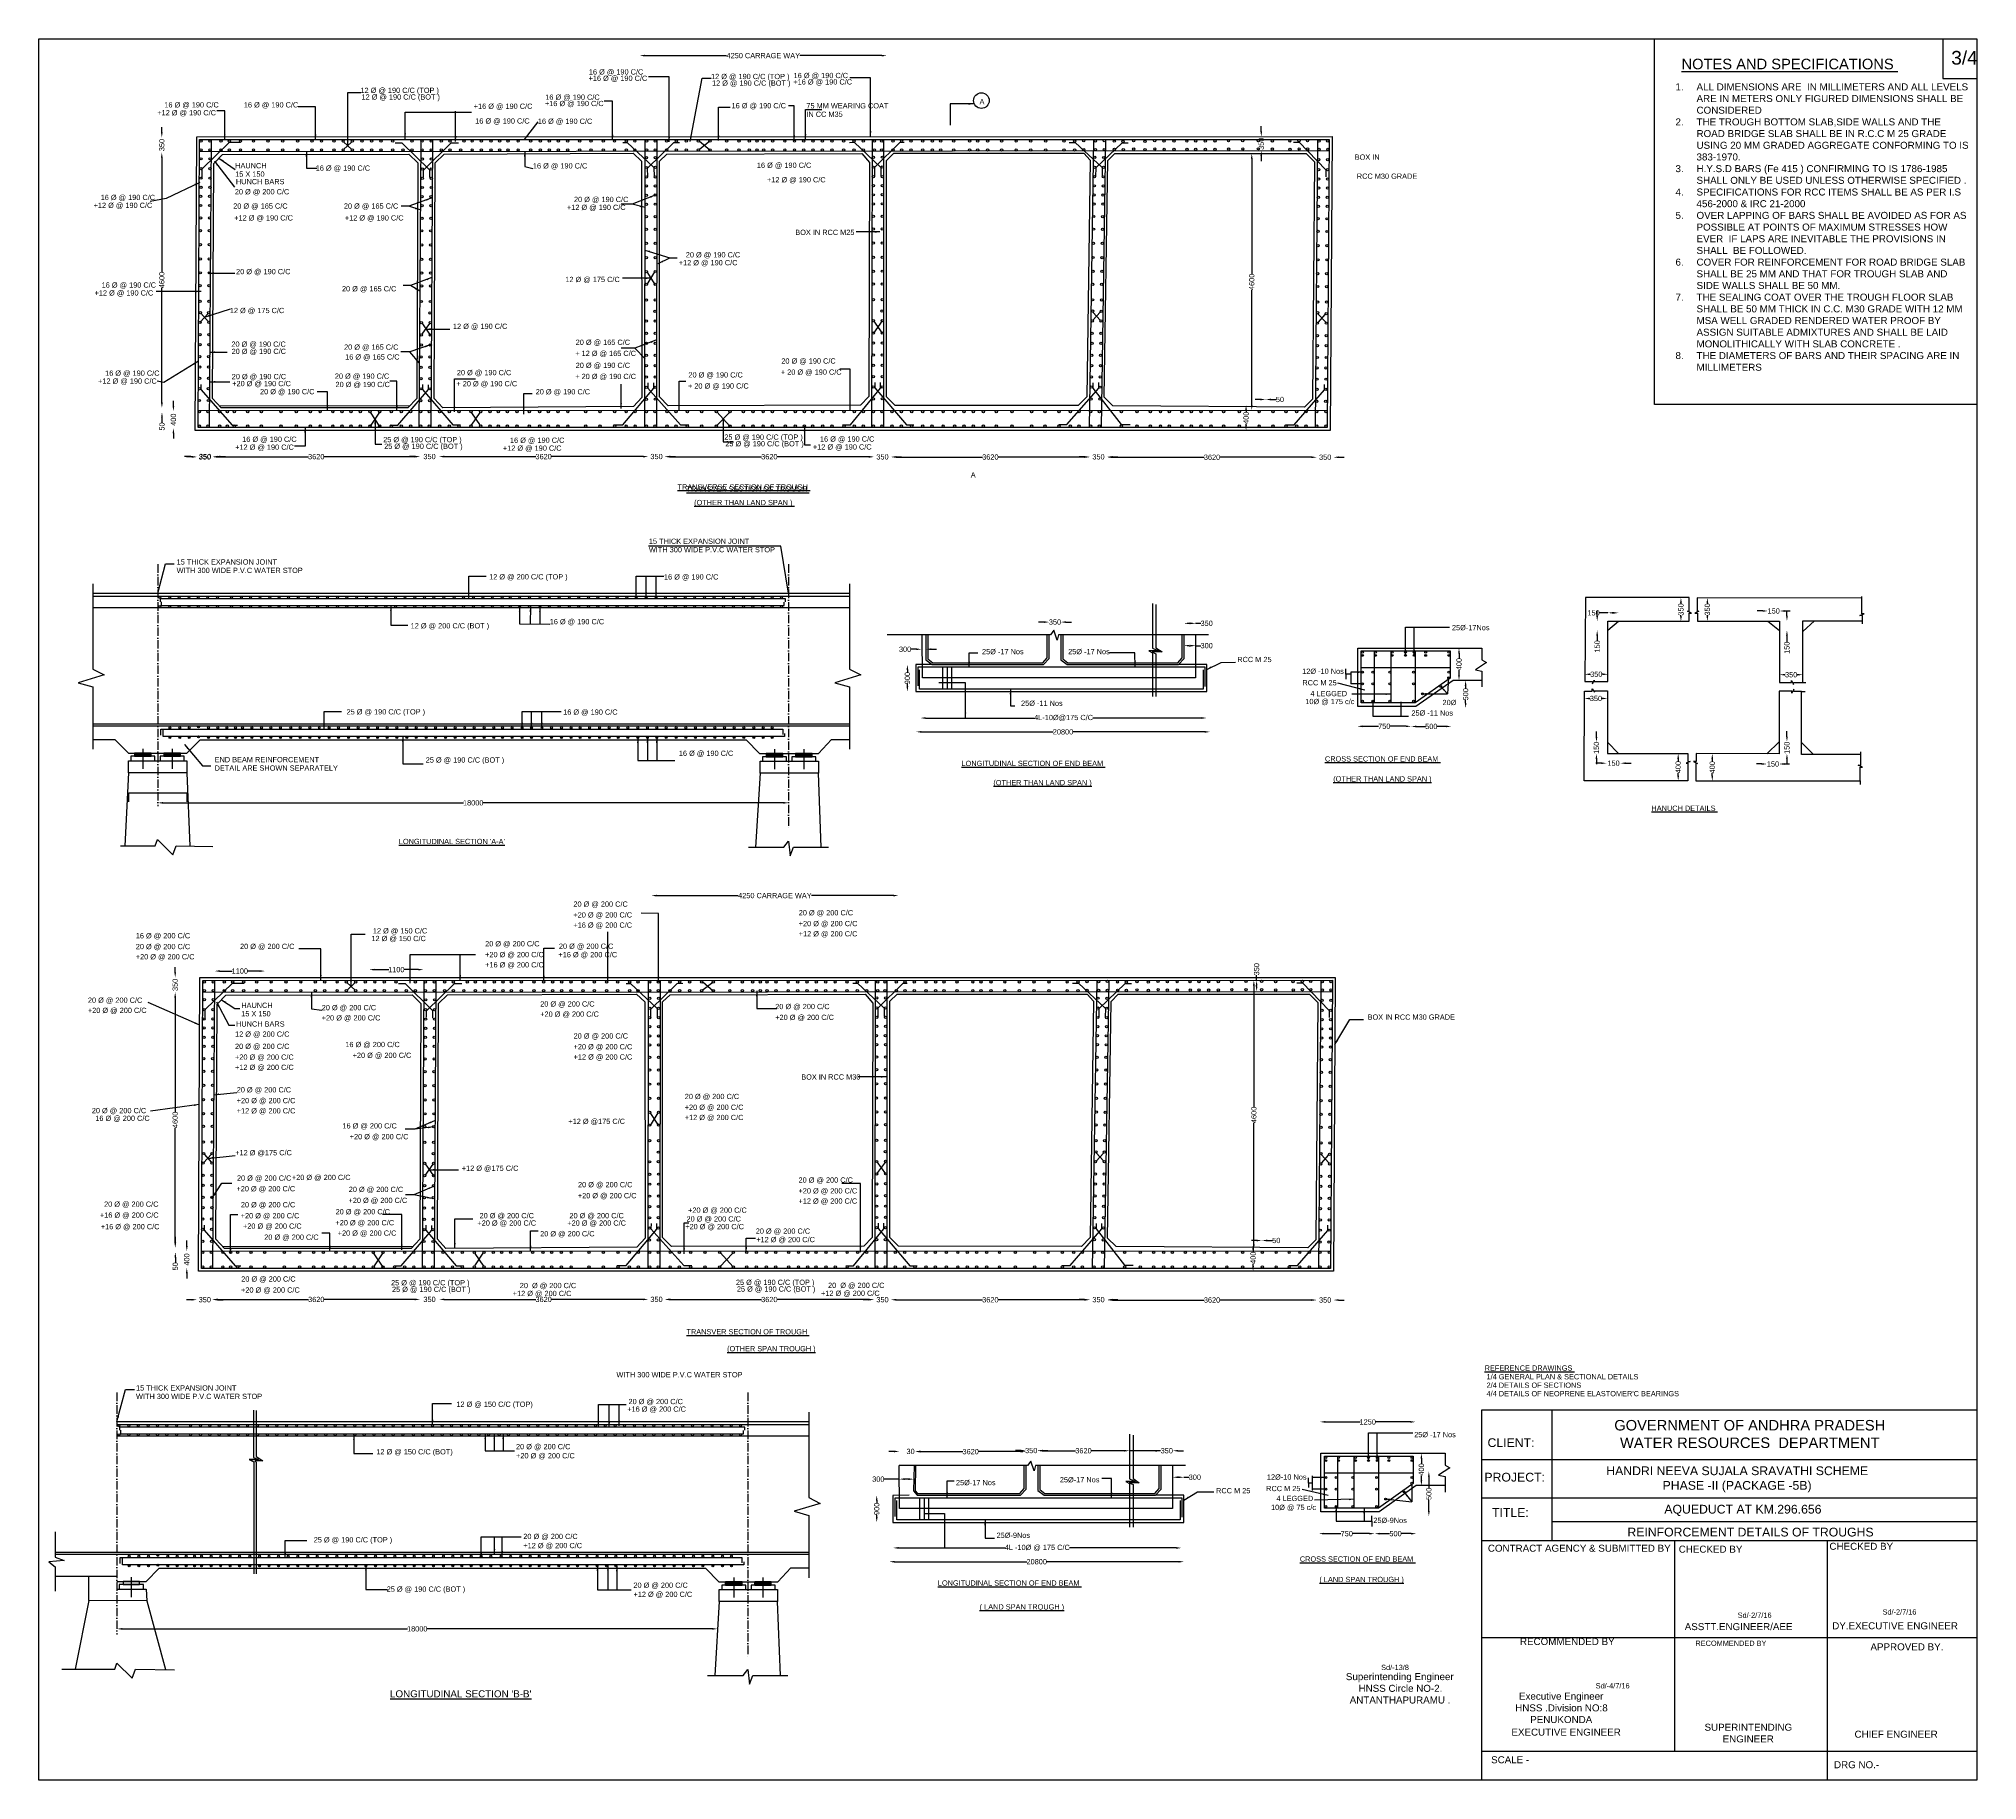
# Model space of a CAD drawing. Header units: millimetres. Extents: x 5124 to 2506481, y 2311 to 44408819.
# Drawn here: x 2500952 to 2506481, y 44403850 to 44408819 of the extents above.
import ezdxf

# ---------------------------------------------------------------- set-up
doc = ezdxf.new("R2010")
doc.units = ezdxf.units.MM
doc.header["$MEASUREMENT"] = 0
doc.linetypes.add('ACAD_ISO10W100', pattern=[18, 12, -3, 0, -3])
for name, color, linetype in [('DIMENSION', 7, 'Continuous'), ('DRAWING', 2, 'Continuous'), ('TEXT', 7, 'Continuous')]:
    doc.layers.add(name, color=color, linetype=linetype)
doc.styles.get("Standard").update_dxf_attribs({"font": 'arial.ttf', "height": 15})
doc.dimstyles.get("Standard").update_dxf_attribs({"dimtxt": 15, "dimasz": 15, "dimexe": 0.18, "dimexo": 0.0625, "dimgap": 0.09, "dimtad": 0, "dimdec": 0, "dimzin": 0, "dimdsep": 46, "dimtxsty": 'Standard', "dimcen": 0.09, "dimse1": 1, "dimse2": 1, "dimadec": 0, "dimazin": 0, "dimtfac": 1, "dimtdec": 0, "dimtofl": 0, "dimtmove": 0, "dimatfit": 3, "dimfxl": 1, "dimtolj": 1, "dimtzin": 0, "dimarcsym": 0})

# ---------------------------------------------------------------- blocks, each defined once
blk = doc.blocks.new('*D53')
at = {"layer": 'Defpoints', "color": 0, "transparency": 16777216}
for p in [(2504606.4, 44404873.6), (2504878.6, 44404873.6), (2504878.6, 44404872.3)]:
    blk.add_point(p, dxfattribs=at)
at = {"layer": 'DIMENSION', "color": 0, "lineweight": -2, "transparency": 16777216}
for p, q in [((2504621.4, 44404872.3), (2504720.7, 44404872.3)), ((2504863.6, 44404872.3), (2504764.3, 44404872.3))]:
    blk.add_line(p, q, dxfattribs=at)
at = {"layer": 'DIMENSION', "color": 0, "transparency": 16777216}
for points in [[(2504621.4, 44404874.8), (2504621.4, 44404869.8), (2504606.4, 44404872.3)], [(2504863.6, 44404874.8), (2504863.6, 44404869.8), (2504878.6, 44404872.3)]]:
    blk.add_solid(points, dxfattribs=at)
at = {"layer": 'DIMENSION', "color": 0, "transparency": 16777216, "insert": (2504742.5, 44404872.3), "char_height": 15, "attachment_point": 5}
blk.add_mtext('\\A1;1250', dxfattribs=at)
blk = doc.blocks.new('*D54')
at = {"layer": 'Defpoints', "color": 0, "transparency": 16777216}
for p in [(2504603.1, 44404558), (2504762.3, 44404558), (2504762.3, 44404553.4)]:
    blk.add_point(p, dxfattribs=at)
at = {"layer": 'DIMENSION', "color": 0, "lineweight": -2, "transparency": 16777216}
for p, q in [((2504618.1, 44404553.4), (2504666.1, 44404553.4)), ((2504747.3, 44404553.4), (2504699.3, 44404553.4))]:
    blk.add_line(p, q, dxfattribs=at)
at = {"layer": 'DIMENSION', "color": 0, "transparency": 16777216}
for points in [[(2504618.1, 44404555.9), (2504618.1, 44404550.9), (2504603.1, 44404553.4)], [(2504747.3, 44404555.9), (2504747.3, 44404550.9), (2504762.3, 44404553.4)]]:
    blk.add_solid(points, dxfattribs=at)
at = {"layer": 'DIMENSION', "color": 0, "transparency": 16777216, "insert": (2504682.7, 44404553.4), "char_height": 15, "attachment_point": 5}
blk.add_mtext('\\A1;750', dxfattribs=at)
blk = doc.blocks.new('*D55')
at = {"layer": 'Defpoints', "color": 0, "transparency": 16777216}
for p in [(2504762.3, 44404553.4), (2504881.3, 44404553.4), (2504881.3, 44404553.4)]:
    blk.add_point(p, dxfattribs=at)
at = {"layer": 'DIMENSION', "color": 0, "lineweight": -2, "transparency": 16777216}
for p, q in [((2504777.3, 44404553.4), (2504805.1, 44404553.4)), ((2504866.3, 44404553.4), (2504838.4, 44404553.4))]:
    blk.add_line(p, q, dxfattribs=at)
at = {"layer": 'DIMENSION', "color": 0, "transparency": 16777216}
for points in [[(2504777.3, 44404555.9), (2504777.3, 44404550.9), (2504762.3, 44404553.4)], [(2504866.3, 44404555.9), (2504866.3, 44404550.9), (2504881.3, 44404553.4)]]:
    blk.add_solid(points, dxfattribs=at)
at = {"layer": 'DIMENSION', "color": 0, "transparency": 16777216, "insert": (2504821.8, 44404553.4), "char_height": 15, "attachment_point": 5}
blk.add_mtext('\\A1;500', dxfattribs=at)
blk = doc.blocks.new('*D56')
at = {"layer": 'Defpoints', "color": 0, "transparency": 16777216}
for p in [(2504916.9, 44404730.6), (2504918, 44404730.6), (2504918, 44404603.4)]:
    blk.add_point(p, dxfattribs=at)
at = {"layer": 'DIMENSION', "color": 0, "lineweight": -2, "transparency": 16777216}
for p, q in [((2504916.9, 44404715.6), (2504916.9, 44404683.6)), ((2504916.9, 44404618.4), (2504916.9, 44404650.3))]:
    blk.add_line(p, q, dxfattribs=at)
at = {"layer": 'DIMENSION', "color": 0, "transparency": 16777216}
for points in [[(2504914.4, 44404715.6), (2504919.4, 44404715.6), (2504916.9, 44404730.6)], [(2504914.4, 44404618.4), (2504919.4, 44404618.4), (2504916.9, 44404603.4)]]:
    blk.add_solid(points, dxfattribs=at)
at = {"layer": 'DIMENSION', "color": 0, "transparency": 16777216, "insert": (2504916.9, 44404667), "char_height": 15, "attachment_point": 5, "rotation": 90}
blk.add_mtext('\\A1;500', dxfattribs=at)
blk = doc.blocks.new('*D57')
at = {"layer": 'Defpoints', "color": 0, "transparency": 16777216}
for p in [(2504894.5, 44404782.7), (2504895.6, 44404782.7), (2504894.5, 44404690.5)]:
    blk.add_point(p, dxfattribs=at)
at = {"layer": 'DIMENSION', "color": 0, "lineweight": -2, "transparency": 16777216}
for p, q in [((2504895.6, 44404767.7), (2504895.6, 44404753.6)), ((2504895.6, 44404705.5), (2504895.6, 44404719.7))]:
    blk.add_line(p, q, dxfattribs=at)
at = {"layer": 'DIMENSION', "color": 0, "transparency": 16777216}
for points in [[(2504893.1, 44404767.7), (2504898.1, 44404767.7), (2504895.6, 44404782.7)], [(2504893.1, 44404705.5), (2504898.1, 44404705.5), (2504895.6, 44404690.5)]]:
    blk.add_solid(points, dxfattribs=at)
at = {"layer": 'DIMENSION', "color": 0, "transparency": 16777216, "insert": (2504895.6, 44404736.6), "char_height": 15, "attachment_point": 5, "rotation": 90}
blk.add_mtext('\\A1;400', dxfattribs=at)
blk = doc.blocks.new('*D58')
at = {"layer": 'Defpoints', "color": 0, "transparency": 16777216}
for p in [(2503452.1, 44404788), (2503406.2, 44404748.1), (2503452.1, 44404747.5)]:
    blk.add_point(p, dxfattribs=at)
at = {"layer": 'DIMENSION', "color": 0, "lineweight": -2, "transparency": 16777216}
for p, q in [((2503391.2, 44404788), (2503376.2, 44404788)), ((2503467.1, 44404788), (2503482.1, 44404788))]:
    blk.add_line(p, q, dxfattribs=at)
at = {"layer": 'DIMENSION', "color": 0, "transparency": 16777216}
for points in [[(2503391.2, 44404790.5), (2503391.2, 44404785.5), (2503406.2, 44404788)], [(2503467.1, 44404790.5), (2503467.1, 44404785.5), (2503452.1, 44404788)]]:
    blk.add_solid(points, dxfattribs=at)
at = {"layer": 'DIMENSION', "color": 0, "transparency": 16777216, "insert": (2503438.4, 44404788), "char_height": 15, "attachment_point": 5}
blk.add_mtext('\\A1;30', dxfattribs=at)
blk = doc.blocks.new('*D59')
at = {"layer": 'Defpoints', "color": 0, "transparency": 16777216}
for p in [(2503452.1, 44404788), (2503767.5, 44404788), (2503767.5, 44404787.4)]:
    blk.add_point(p, dxfattribs=at)
at = {"layer": 'DIMENSION', "color": 0, "lineweight": -2, "transparency": 16777216}
for p, q in [((2503467.1, 44404787.4), (2503587.3, 44404787.4)), ((2503752.5, 44404787.4), (2503632.3, 44404787.4))]:
    blk.add_line(p, q, dxfattribs=at)
at = {"layer": 'DIMENSION', "color": 0, "transparency": 16777216}
for points in [[(2503467.1, 44404789.9), (2503467.1, 44404784.9), (2503452.1, 44404787.4)], [(2503752.5, 44404789.9), (2503752.5, 44404784.9), (2503767.5, 44404787.4)]]:
    blk.add_solid(points, dxfattribs=at)
at = {"layer": 'DIMENSION', "color": 0, "transparency": 16777216, "insert": (2503609.8, 44404787.4), "char_height": 15, "attachment_point": 5}
blk.add_mtext('\\A1;3620', dxfattribs=at)
blk = doc.blocks.new('*D60')
at = {"layer": 'Defpoints', "color": 0, "transparency": 16777216}
for p in [(2503767.5, 44404788), (2503800.2, 44404790.5), (2503800.2, 44404788)]:
    blk.add_point(p, dxfattribs=at)
at = {"layer": 'DIMENSION', "color": 0, "lineweight": -2, "transparency": 16777216}
for p, q in [((2503752.5, 44404790.5), (2503737.5, 44404790.5)), ((2503815.2, 44404790.5), (2503830.2, 44404790.5))]:
    blk.add_line(p, q, dxfattribs=at)
at = {"layer": 'DIMENSION', "color": 0, "transparency": 16777216}
for points in [[(2503752.5, 44404793), (2503752.5, 44404788), (2503767.5, 44404790.5)], [(2503815.2, 44404793), (2503815.2, 44404788), (2503800.2, 44404790.5)]]:
    blk.add_solid(points, dxfattribs=at)
at = {"layer": 'DIMENSION', "color": 0, "transparency": 16777216, "insert": (2503782.5, 44404790.5), "char_height": 15, "attachment_point": 5}
blk.add_mtext('\\A1;350', dxfattribs=at)
blk = doc.blocks.new('*D61')
at = {"layer": 'Defpoints', "color": 0, "transparency": 16777216}
for p in [(2503800.2, 44404790.5), (2504063.3, 44404790.5), (2504063.3, 44404790)]:
    blk.add_point(p, dxfattribs=at)
at = {"layer": 'DIMENSION', "color": 0, "lineweight": -2, "transparency": 16777216}
for p, q in [((2503815.2, 44404790), (2503909.3, 44404790)), ((2504048.3, 44404790), (2503954.2, 44404790))]:
    blk.add_line(p, q, dxfattribs=at)
at = {"layer": 'DIMENSION', "color": 0, "transparency": 16777216}
for points in [[(2503815.2, 44404792.5), (2503815.2, 44404787.5), (2503800.2, 44404790)], [(2504048.3, 44404792.5), (2504048.3, 44404787.5), (2504063.3, 44404790)]]:
    blk.add_solid(points, dxfattribs=at)
at = {"layer": 'DIMENSION', "color": 0, "transparency": 16777216, "insert": (2503931.7, 44404790), "char_height": 15, "attachment_point": 5}
blk.add_mtext('\\A1;3620', dxfattribs=at)
blk = doc.blocks.new('*D62')
at = {"layer": 'Defpoints', "color": 0, "transparency": 16777216}
for p in [(2504151.9, 44404790.5), (2504186.6, 44404790.5), (2504186.6, 44404790)]:
    blk.add_point(p, dxfattribs=at)
at = {"layer": 'DIMENSION', "color": 0, "lineweight": -2, "transparency": 16777216}
for p, q in [((2504136.9, 44404790), (2504121.9, 44404790)), ((2504201.6, 44404790), (2504216.6, 44404790))]:
    blk.add_line(p, q, dxfattribs=at)
at = {"layer": 'DIMENSION', "color": 0, "transparency": 16777216}
for points in [[(2504136.9, 44404792.5), (2504136.9, 44404787.5), (2504151.9, 44404790)], [(2504201.6, 44404792.5), (2504201.6, 44404787.5), (2504186.6, 44404790)]]:
    blk.add_solid(points, dxfattribs=at)
at = {"layer": 'DIMENSION', "color": 0, "transparency": 16777216, "insert": (2504169.3, 44404790), "char_height": 15, "attachment_point": 5}
blk.add_mtext('\\A1;350', dxfattribs=at)
blk = doc.blocks.new('*D63')
at = {"layer": 'Defpoints', "color": 0, "transparency": 16777216}
for p in [(2504217.7, 44404714.4), (2504186.6, 44404663), (2504217.7, 44404663)]:
    blk.add_point(p, dxfattribs=at)
at = {"layer": 'DIMENSION', "color": 0, "lineweight": -2, "transparency": 16777216}
for p, q in [((2504201.6, 44404714.4), (2504202.7, 44404714.4)), ((2504217.7, 44404714.4), (2504232.7, 44404714.4))]:
    blk.add_line(p, q, dxfattribs=at)
at = {"layer": 'DIMENSION', "color": 0, "transparency": 16777216}
for points in [[(2504201.6, 44404716.9), (2504201.6, 44404711.9), (2504186.6, 44404714.4)], [(2504202.7, 44404716.9), (2504202.7, 44404711.9), (2504217.7, 44404714.4)]]:
    blk.add_solid(points, dxfattribs=at)
at = {"layer": 'DIMENSION', "color": 0, "transparency": 16777216, "insert": (2504249.3, 44404714.4), "char_height": 15, "attachment_point": 5}
blk.add_mtext('\\A1;300', dxfattribs=at)
blk = doc.blocks.new('*D64')
at = {"layer": 'Defpoints', "color": 0, "transparency": 16777216}
for p in [(2503406.4, 44404709), (2503406.4, 44404708.6), (2503447.5, 44404708.8)]:
    blk.add_point(p, dxfattribs=at)
at = {"layer": 'DIMENSION', "color": 0, "lineweight": -2, "transparency": 16777216}
for p, q in [((2503406.4, 44404709), (2503363.1, 44404709)), ((2503432.5, 44404709), (2503421.4, 44404709))]:
    blk.add_line(p, q, dxfattribs=at)
at = {"layer": 'DIMENSION', "color": 0, "transparency": 16777216}
for points in [[(2503421.4, 44404711.5), (2503421.4, 44404706.5), (2503406.4, 44404709)], [(2503432.5, 44404711.5), (2503432.5, 44404706.5), (2503447.5, 44404709)]]:
    blk.add_solid(points, dxfattribs=at)
at = {"layer": 'DIMENSION', "color": 0, "transparency": 16777216, "insert": (2503346.4, 44404709), "char_height": 15, "attachment_point": 5}
blk.add_mtext('\\A1;300', dxfattribs=at)
blk = doc.blocks.new('*D65')
at = {"layer": 'Defpoints', "color": 0, "transparency": 16777216}
for p in [(2503388.3, 44404662.7), (2503341.9, 44404585.7), (2503388.3, 44404585.7)]:
    blk.add_point(p, dxfattribs=at)
at = {"layer": 'DIMENSION', "color": 0, "lineweight": -2, "transparency": 16777216}
for p, q in [((2503341.9, 44404647.7), (2503341.9, 44404640.8)), ((2503341.9, 44404600.7), (2503341.9, 44404607.5))]:
    blk.add_line(p, q, dxfattribs=at)
at = {"layer": 'DIMENSION', "color": 0, "transparency": 16777216}
for points in [[(2503339.4, 44404647.7), (2503344.4, 44404647.7), (2503341.9, 44404662.7)], [(2503339.4, 44404600.7), (2503344.4, 44404600.7), (2503341.9, 44404585.7)]]:
    blk.add_solid(points, dxfattribs=at)
at = {"layer": 'DIMENSION', "color": 0, "transparency": 16777216, "insert": (2503341.9, 44404624.2), "char_height": 15, "attachment_point": 5, "rotation": 90}
blk.add_mtext('\\A1;900', dxfattribs=at)
blk = doc.blocks.new('*D66')
at = {"layer": 'Defpoints', "color": 0, "transparency": 16777216}
for p in [(2503389.1, 44404510.8), (2504210.7, 44404512.7), (2504210.7, 44404510.8)]:
    blk.add_point(p, dxfattribs=at)
at = {"layer": 'DIMENSION', "color": 0, "lineweight": -2, "transparency": 16777216}
for p, q in [((2503404.1, 44404512.7), (2503707.6, 44404512.7)), ((2504195.7, 44404512.7), (2503892.2, 44404512.7))]:
    blk.add_line(p, q, dxfattribs=at)
at = {"layer": 'DIMENSION', "color": 0, "transparency": 16777216}
for points in [[(2503404.1, 44404515.2), (2503404.1, 44404510.2), (2503389.1, 44404512.7)], [(2504195.7, 44404515.2), (2504195.7, 44404510.2), (2504210.7, 44404512.7)]]:
    blk.add_solid(points, dxfattribs=at)
at = {"layer": 'DIMENSION', "color": 0, "transparency": 16777216, "insert": (2503799.9, 44404512.7), "char_height": 15, "attachment_point": 5}
blk.add_mtext('\\A1;4L -10Ø @ 175 C/C ', dxfattribs=at)
blk = doc.blocks.new('*D67')
at = {"layer": 'Defpoints', "color": 0, "transparency": 16777216}
for p in [(2503378.1, 44404467.1), (2504218.3, 44404473.3), (2504218.3, 44404467.1)]:
    blk.add_point(p, dxfattribs=at)
at = {"layer": 'DIMENSION', "color": 0, "lineweight": -2, "transparency": 16777216}
for p, q in [((2503393.1, 44404473.3), (2503769.8, 44404473.3)), ((2504203.3, 44404473.3), (2503826.6, 44404473.3))]:
    blk.add_line(p, q, dxfattribs=at)
at = {"layer": 'DIMENSION', "color": 0, "transparency": 16777216}
for points in [[(2503393.1, 44404475.8), (2503393.1, 44404470.8), (2503378.1, 44404473.3)], [(2504203.3, 44404475.8), (2504203.3, 44404470.8), (2504218.3, 44404473.3)]]:
    blk.add_solid(points, dxfattribs=at)
at = {"layer": 'DIMENSION', "color": 0, "transparency": 16777216, "insert": (2503798.2, 44404473.3), "char_height": 15, "attachment_point": 5}
blk.add_mtext('\\A1;20800', dxfattribs=at)
blk = doc.blocks.new('*D68')
at = {"layer": 'Defpoints', "color": 0, "transparency": 16777216}
for p in [(2501174.6, 44404281.7), (2501174.6, 44404275.6), (2502887.6, 44404275.6)]:
    blk.add_point(p, dxfattribs=at)
at = {"layer": 'DIMENSION', "color": 0, "lineweight": -2, "transparency": 16777216}
for p, q in [((2501189.6, 44404281.7), (2502003.5, 44404281.7)), ((2502872.6, 44404281.7), (2502058.7, 44404281.7))]:
    blk.add_line(p, q, dxfattribs=at)
at = {"layer": 'DIMENSION', "color": 0, "transparency": 16777216}
for points in [[(2501189.6, 44404284.2), (2501189.6, 44404279.2), (2501174.6, 44404281.7)], [(2502872.6, 44404284.2), (2502872.6, 44404279.2), (2502887.6, 44404281.7)]]:
    blk.add_solid(points, dxfattribs=at)
at = {"layer": 'DIMENSION', "color": 0, "transparency": 16777216, "insert": (2502031.1, 44404281.7), "char_height": 15, "attachment_point": 5}
blk.add_mtext('\\A1;18000', dxfattribs=at)
blk = doc.blocks.new('*D69')
at = {"layer": 'Defpoints', "color": 0, "transparency": 16777216}
for p in [(2501402.8, 44405219.9), (2501447.4, 44405221), (2501447.4, 44405219.9)]:
    blk.add_point(p, dxfattribs=at)
at = {"layer": 'DIMENSION', "color": 0, "lineweight": -2, "transparency": 16777216}
for p, q in [((2501387.8, 44405221), (2501372.8, 44405221)), ((2501462.4, 44405221), (2501477.4, 44405221))]:
    blk.add_line(p, q, dxfattribs=at)
at = {"layer": 'DIMENSION', "color": 0, "transparency": 16777216}
for points in [[(2501387.8, 44405223.5), (2501387.8, 44405218.5), (2501402.8, 44405221)], [(2501462.4, 44405223.5), (2501462.4, 44405218.5), (2501447.4, 44405221)]]:
    blk.add_solid(points, dxfattribs=at)
at = {"layer": 'DIMENSION', "color": 0, "transparency": 16777216, "insert": (2501425.1, 44405221), "char_height": 15, "attachment_point": 5}
blk.add_mtext('\\A1;350', dxfattribs=at)
blk = doc.blocks.new('*D70')
at = {"layer": 'Defpoints', "color": 0, "transparency": 16777216}
for p in [(2501447.4, 44405221), (2502038.8, 44405221.7), (2502038.8, 44405221)]:
    blk.add_point(p, dxfattribs=at)
at = {"layer": 'DIMENSION', "color": 0, "lineweight": -2, "transparency": 16777216}
for p, q in [((2501462.4, 44405221.7), (2501720.6, 44405221.7)), ((2502023.8, 44405221.7), (2501765.5, 44405221.7))]:
    blk.add_line(p, q, dxfattribs=at)
at = {"layer": 'DIMENSION', "color": 0, "transparency": 16777216}
for points in [[(2501462.4, 44405224.2), (2501462.4, 44405219.2), (2501447.4, 44405221.7)], [(2502023.8, 44405224.2), (2502023.8, 44405219.2), (2502038.8, 44405221.7)]]:
    blk.add_solid(points, dxfattribs=at)
at = {"layer": 'DIMENSION', "color": 0, "transparency": 16777216, "insert": (2501743.1, 44405221.7), "char_height": 15, "attachment_point": 5}
blk.add_mtext('\\A1;3620', dxfattribs=at)
blk = doc.blocks.new('*D71')
at = {"layer": 'Defpoints', "color": 0, "transparency": 16777216}
for p in [(2502038.8, 44405221.7), (2502093.6, 44405221.9), (2502093.6, 44405221.7)]:
    blk.add_point(p, dxfattribs=at)
at = {"layer": 'DIMENSION', "color": 0, "lineweight": -2, "transparency": 16777216}
for p, q in [((2502023.8, 44405221.9), (2502008.8, 44405221.9)), ((2502108.6, 44405221.9), (2502123.6, 44405221.9))]:
    blk.add_line(p, q, dxfattribs=at)
at = {"layer": 'DIMENSION', "color": 0, "transparency": 16777216}
for points in [[(2502023.8, 44405224.4), (2502023.8, 44405219.4), (2502038.8, 44405221.9)], [(2502108.6, 44405224.4), (2502108.6, 44405219.4), (2502093.6, 44405221.9)]]:
    blk.add_solid(points, dxfattribs=at)
at = {"layer": 'DIMENSION', "color": 0, "transparency": 16777216, "insert": (2502066.2, 44405221.9), "char_height": 15, "attachment_point": 5}
blk.add_mtext('\\A1;350', dxfattribs=at)
blk = doc.blocks.new('*D72')
at = {"layer": 'Defpoints', "color": 0, "transparency": 16777216}
for p in [(2502093.6, 44405221.9), (2502689.7, 44405221.9), (2502689.7, 44405221.8)]:
    blk.add_point(p, dxfattribs=at)
at = {"layer": 'DIMENSION', "color": 0, "lineweight": -2, "transparency": 16777216}
for p, q in [((2502108.6, 44405221.8), (2502369.2, 44405221.8)), ((2502674.7, 44405221.8), (2502414.1, 44405221.8))]:
    blk.add_line(p, q, dxfattribs=at)
at = {"layer": 'DIMENSION', "color": 0, "transparency": 16777216}
for points in [[(2502108.6, 44405224.3), (2502108.6, 44405219.3), (2502093.6, 44405221.8)], [(2502674.7, 44405224.3), (2502674.7, 44405219.3), (2502689.7, 44405221.8)]]:
    blk.add_solid(points, dxfattribs=at)
at = {"layer": 'DIMENSION', "color": 0, "transparency": 16777216, "insert": (2502391.6, 44405221.8), "char_height": 15, "attachment_point": 5}
blk.add_mtext('\\A1;3620', dxfattribs=at)
blk = doc.blocks.new('*D73')
at = {"layer": 'Defpoints', "color": 0, "transparency": 16777216}
for p in [(2502689.7, 44405221.8), (2502737.7, 44405222), (2502737.7, 44405221.8)]:
    blk.add_point(p, dxfattribs=at)
at = {"layer": 'DIMENSION', "color": 0, "lineweight": -2, "transparency": 16777216}
for p, q in [((2502674.7, 44405222), (2502659.7, 44405222)), ((2502752.7, 44405222), (2502767.7, 44405222))]:
    blk.add_line(p, q, dxfattribs=at)
at = {"layer": 'DIMENSION', "color": 0, "transparency": 16777216}
for points in [[(2502674.7, 44405224.5), (2502674.7, 44405219.5), (2502689.7, 44405222)], [(2502752.7, 44405224.5), (2502752.7, 44405219.5), (2502737.7, 44405222)]]:
    blk.add_solid(points, dxfattribs=at)
at = {"layer": 'DIMENSION', "color": 0, "transparency": 16777216, "insert": (2502713.7, 44405222), "char_height": 15, "attachment_point": 5}
blk.add_mtext('\\A1;350', dxfattribs=at)
blk = doc.blocks.new('*D74')
at = {"layer": 'Defpoints', "color": 0, "transparency": 16777216}
for p in [(2502737.7, 44405221.8), (2503333.6, 44405221.8), (2503333.6, 44405221.5)]:
    blk.add_point(p, dxfattribs=at)
at = {"layer": 'DIMENSION', "color": 0, "lineweight": -2, "transparency": 16777216}
for p, q in [((2502752.7, 44405221.5), (2503013.2, 44405221.5)), ((2503318.6, 44405221.5), (2503058.1, 44405221.5))]:
    blk.add_line(p, q, dxfattribs=at)
at = {"layer": 'DIMENSION', "color": 0, "transparency": 16777216}
for points in [[(2502752.7, 44405224), (2502752.7, 44405219), (2502737.7, 44405221.5)], [(2503318.6, 44405224), (2503318.6, 44405219), (2503333.6, 44405221.5)]]:
    blk.add_solid(points, dxfattribs=at)
at = {"layer": 'DIMENSION', "color": 0, "transparency": 16777216, "insert": (2503035.6, 44405221.5), "char_height": 15, "attachment_point": 5}
blk.add_mtext('\\A1;3620', dxfattribs=at)
blk = doc.blocks.new('*D75')
at = {"layer": 'Defpoints', "color": 0, "transparency": 16777216}
for p in [(2503333.6, 44405221.5), (2503383, 44405221.5), (2503383, 44405221.1)]:
    blk.add_point(p, dxfattribs=at)
at = {"layer": 'DIMENSION', "color": 0, "lineweight": -2, "transparency": 16777216}
for p, q in [((2503318.6, 44405221.1), (2503303.6, 44405221.1)), ((2503398, 44405221.1), (2503413, 44405221.1))]:
    blk.add_line(p, q, dxfattribs=at)
at = {"layer": 'DIMENSION', "color": 0, "transparency": 16777216}
for points in [[(2503318.6, 44405223.6), (2503318.6, 44405218.6), (2503333.6, 44405221.1)], [(2503398, 44405223.6), (2503398, 44405218.6), (2503383, 44405221.1)]]:
    blk.add_solid(points, dxfattribs=at)
at = {"layer": 'DIMENSION', "color": 0, "transparency": 16777216, "insert": (2503358.3, 44405221.1), "char_height": 15, "attachment_point": 5}
blk.add_mtext('\\A1;350', dxfattribs=at)
blk = doc.blocks.new('*D76')
at = {"layer": 'Defpoints', "color": 0, "transparency": 16777216}
for p in [(2503383, 44405221.5), (2503949.2, 44405221.5), (2503949.2, 44405220.7)]:
    blk.add_point(p, dxfattribs=at)
at = {"layer": 'DIMENSION', "color": 0, "lineweight": -2, "transparency": 16777216}
for p, q in [((2503398, 44405220.7), (2503643.6, 44405220.7)), ((2503934.2, 44405220.7), (2503688.6, 44405220.7))]:
    blk.add_line(p, q, dxfattribs=at)
at = {"layer": 'DIMENSION', "color": 0, "transparency": 16777216}
for points in [[(2503398, 44405223.2), (2503398, 44405218.2), (2503383, 44405220.7)], [(2503934.2, 44405223.2), (2503934.2, 44405218.2), (2503949.2, 44405220.7)]]:
    blk.add_solid(points, dxfattribs=at)
at = {"layer": 'DIMENSION', "color": 0, "transparency": 16777216, "insert": (2503666.1, 44405220.7), "char_height": 15, "attachment_point": 5}
blk.add_mtext('\\A1;3620', dxfattribs=at)
blk = doc.blocks.new('*D77')
at = {"layer": 'Defpoints', "color": 0, "transparency": 16777216}
for p in [(2503949.2, 44405220.7), (2503999.8, 44405221.2), (2503999.8, 44405220.7)]:
    blk.add_point(p, dxfattribs=at)
at = {"layer": 'DIMENSION', "color": 0, "lineweight": -2, "transparency": 16777216}
for p, q in [((2503934.2, 44405221.2), (2503919.2, 44405221.2)), ((2504014.8, 44405221.2), (2504029.8, 44405221.2))]:
    blk.add_line(p, q, dxfattribs=at)
at = {"layer": 'DIMENSION', "color": 0, "transparency": 16777216}
for points in [[(2503934.2, 44405223.7), (2503934.2, 44405218.7), (2503949.2, 44405221.2)], [(2504014.8, 44405223.7), (2504014.8, 44405218.7), (2503999.8, 44405221.2)]]:
    blk.add_solid(points, dxfattribs=at)
at = {"layer": 'DIMENSION', "color": 0, "transparency": 16777216, "insert": (2503974.5, 44405221.2), "char_height": 15, "attachment_point": 5}
blk.add_mtext('\\A1;350', dxfattribs=at)
blk = doc.blocks.new('*D78')
at = {"layer": 'Defpoints', "color": 0, "transparency": 16777216}
for p in [(2503999.8, 44405220.7), (2504597.1, 44405220.7), (2504597.1, 44405220.1)]:
    blk.add_point(p, dxfattribs=at)
at = {"layer": 'DIMENSION', "color": 0, "lineweight": -2, "transparency": 16777216}
for p, q in [((2504014.8, 44405220.1), (2504276, 44405220.1)), ((2504582.1, 44405220.1), (2504320.9, 44405220.1))]:
    blk.add_line(p, q, dxfattribs=at)
at = {"layer": 'DIMENSION', "color": 0, "transparency": 16777216}
for points in [[(2504014.8, 44405222.6), (2504014.8, 44405217.6), (2503999.8, 44405220.1)], [(2504582.1, 44405222.6), (2504582.1, 44405217.6), (2504597.1, 44405220.1)]]:
    blk.add_solid(points, dxfattribs=at)
at = {"layer": 'DIMENSION', "color": 0, "transparency": 16777216, "insert": (2504298.4, 44405220.1), "char_height": 15, "attachment_point": 5}
blk.add_mtext('\\A1;3620', dxfattribs=at)
blk = doc.blocks.new('*D79')
at = {"layer": 'Defpoints', "color": 0, "transparency": 16777216}
for p in [(2504597.1, 44405220.7), (2504645.1, 44405220.7), (2504645.1, 44405220.1)]:
    blk.add_point(p, dxfattribs=at)
at = {"layer": 'DIMENSION', "color": 0, "lineweight": -2, "transparency": 16777216}
for p, q in [((2504582.1, 44405220.1), (2504567.1, 44405220.1)), ((2504660.1, 44405220.1), (2504675.1, 44405220.1))]:
    blk.add_line(p, q, dxfattribs=at)
at = {"layer": 'DIMENSION', "color": 0, "transparency": 16777216}
for points in [[(2504582.1, 44405222.6), (2504582.1, 44405217.6), (2504597.1, 44405220.1)], [(2504660.1, 44405222.6), (2504660.1, 44405217.6), (2504645.1, 44405220.1)]]:
    blk.add_solid(points, dxfattribs=at)
at = {"layer": 'DIMENSION', "color": 0, "transparency": 16777216, "insert": (2504621.1, 44405220.1), "char_height": 15, "attachment_point": 5}
blk.add_mtext('\\A1;350', dxfattribs=at)
blk = doc.blocks.new('*D80')
at = {"layer": 'Defpoints', "color": 0, "transparency": 16777216}
for p in [(2504402.7, 44405379.3), (2504415.6, 44405379.3), (2504402.7, 44405302.2)]:
    blk.add_point(p, dxfattribs=at)
at = {"layer": 'DIMENSION', "color": 0, "lineweight": -2, "transparency": 16777216}
for p, q in [((2504415.6, 44405364.3), (2504415.6, 44405357.7)), ((2504415.6, 44405317.2), (2504415.6, 44405323.8))]:
    blk.add_line(p, q, dxfattribs=at)
at = {"layer": 'DIMENSION', "color": 0, "transparency": 16777216}
for points in [[(2504413.1, 44405364.3), (2504418.1, 44405364.3), (2504415.6, 44405379.3)], [(2504413.1, 44405317.2), (2504418.1, 44405317.2), (2504415.6, 44405302.2)]]:
    blk.add_solid(points, dxfattribs=at)
at = {"layer": 'DIMENSION', "color": 0, "transparency": 16777216, "insert": (2504415.6, 44405340.8), "char_height": 15, "attachment_point": 5, "rotation": 90}
blk.add_mtext('\\A1;400', dxfattribs=at)
blk = doc.blocks.new('*D81')
at = {"layer": 'Defpoints', "color": 0, "transparency": 16777216}
for p in [(2504440.8, 44405389.9), (2504440.8, 44405370), (2504440.7, 44405358.7)]:
    blk.add_point(p, dxfattribs=at)
at = {"layer": 'DIMENSION', "color": 0, "lineweight": -2, "transparency": 16777216}
for p, q in [((2504425.7, 44405389.9), (2504410.7, 44405389.9)), ((2504455.8, 44405389.9), (2504470.8, 44405389.9))]:
    blk.add_line(p, q, dxfattribs=at)
at = {"layer": 'DIMENSION', "color": 0, "transparency": 16777216}
for points in [[(2504425.7, 44405392.4), (2504425.7, 44405387.4), (2504440.7, 44405389.9)], [(2504455.8, 44405392.4), (2504455.8, 44405387.4), (2504440.8, 44405389.9)]]:
    blk.add_solid(points, dxfattribs=at)
at = {"layer": 'DIMENSION', "color": 0, "transparency": 16777216, "insert": (2504481.6, 44405389.9), "char_height": 15, "attachment_point": 5}
blk.add_mtext('\\A1;50', dxfattribs=at)
blk = doc.blocks.new('*D82')
at = {"layer": 'Defpoints', "color": 0, "transparency": 16777216}
for p in [(2504417.7, 44406132.5), (2504425.6, 44406132.5), (2504425.7, 44405364.3)]:
    blk.add_point(p, dxfattribs=at)
at = {"layer": 'DIMENSION', "color": 0, "lineweight": -2, "transparency": 16777216}
for p, q in [((2504417.7, 44406117.5), (2504417.7, 44405771.2)), ((2504417.7, 44405379.3), (2504417.7, 44405725.7))]:
    blk.add_line(p, q, dxfattribs=at)
at = {"layer": 'DIMENSION', "color": 0, "transparency": 16777216}
for points in [[(2504415.2, 44406117.5), (2504420.2, 44406117.5), (2504417.7, 44406132.5)], [(2504415.2, 44405379.3), (2504420.2, 44405379.3), (2504417.7, 44405364.3)]]:
    blk.add_solid(points, dxfattribs=at)
at = {"layer": 'DIMENSION', "color": 0, "transparency": 16777216, "insert": (2504417.7, 44405748.4), "char_height": 15, "attachment_point": 5, "rotation": 90}
blk.add_mtext('\\A1;4600', dxfattribs=at)
blk = doc.blocks.new('*D83')
at = {"layer": 'Defpoints', "color": 0, "transparency": 16777216}
for p in [(2504422.9, 44406132.5), (2504422.9, 44406100.7), (2504425.6, 44406132.5)]:
    blk.add_point(p, dxfattribs=at)
at = {"layer": 'DIMENSION', "color": 0, "lineweight": -2, "transparency": 16777216}
for p, q in [((2504425.6, 44406132.5), (2504425.6, 44406147.5)), ((2504425.6, 44406115.7), (2504425.6, 44406117.5))]:
    blk.add_line(p, q, dxfattribs=at)
at = {"layer": 'DIMENSION', "color": 0, "transparency": 16777216}
for points in [[(2504423.1, 44406117.5), (2504428.1, 44406117.5), (2504425.6, 44406132.5)], [(2504423.1, 44406115.7), (2504428.1, 44406115.7), (2504425.6, 44406100.7)]]:
    blk.add_solid(points, dxfattribs=at)
at = {"layer": 'DIMENSION', "color": 0, "transparency": 16777216, "insert": (2504425.6, 44406164.1), "char_height": 15, "attachment_point": 5, "rotation": 90}
blk.add_mtext('\\A1;350', dxfattribs=at)
blk = doc.blocks.new('*D84')
at = {"layer": 'Defpoints', "color": 0, "transparency": 16777216}
for p in [(2501373.8, 44405359.7), (2501415.6, 44405359.7), (2501420.3, 44405311.6)]:
    blk.add_point(p, dxfattribs=at)
at = {"layer": 'DIMENSION', "color": 0, "lineweight": -2, "transparency": 16777216}
for p, q in [((2501373.8, 44405374.7), (2501373.8, 44405389.7)), ((2501373.8, 44405296.6), (2501373.8, 44405281.6))]:
    blk.add_line(p, q, dxfattribs=at)
at = {"layer": 'DIMENSION', "color": 0, "transparency": 16777216}
for points in [[(2501371.3, 44405374.7), (2501376.3, 44405374.7), (2501373.8, 44405359.7)], [(2501371.3, 44405296.6), (2501376.3, 44405296.6), (2501373.8, 44405311.6)]]:
    blk.add_solid(points, dxfattribs=at)
at = {"layer": 'DIMENSION', "color": 0, "transparency": 16777216, "insert": (2501373.8, 44405335.7), "char_height": 15, "attachment_point": 5, "rotation": 90}
blk.add_mtext('\\A1;400', dxfattribs=at)
blk = doc.blocks.new('*D85')
at = {"layer": 'Defpoints', "color": 0, "transparency": 16777216}
for p in [(2501340.7, 44406140.4), (2501419.4, 44406140.4), (2501419.4, 44406098.3)]:
    blk.add_point(p, dxfattribs=at)
at = {"layer": 'DIMENSION', "color": 0, "lineweight": -2, "transparency": 16777216}
for p, q in [((2501340.7, 44406155.4), (2501340.7, 44406170.4)), ((2501340.7, 44406083.3), (2501340.7, 44406068.3))]:
    blk.add_line(p, q, dxfattribs=at)
at = {"layer": 'DIMENSION', "color": 0, "transparency": 16777216}
for points in [[(2501338.2, 44406155.4), (2501343.2, 44406155.4), (2501340.7, 44406140.4)], [(2501338.2, 44406083.3), (2501343.2, 44406083.3), (2501340.7, 44406098.3)]]:
    blk.add_solid(points, dxfattribs=at)
at = {"layer": 'DIMENSION', "color": 0, "transparency": 16777216, "insert": (2501340.7, 44406119.4), "char_height": 15, "attachment_point": 5, "rotation": 90}
blk.add_mtext('\\A1;350', dxfattribs=at)
blk = doc.blocks.new('*D86')
at = {"layer": 'Defpoints', "color": 0, "transparency": 16777216}
for p in [(2501340.7, 44406098.3), (2501340.7, 44405370), (2501340.7, 44405370)]:
    blk.add_point(p, dxfattribs=at)
at = {"layer": 'DIMENSION', "color": 0, "lineweight": -2, "transparency": 16777216}
for p, q in [((2501340.7, 44406083.3), (2501340.7, 44405757)), ((2501340.7, 44405385), (2501340.7, 44405711.4))]:
    blk.add_line(p, q, dxfattribs=at)
at = {"layer": 'DIMENSION', "color": 0, "transparency": 16777216}
for points in [[(2501338.2, 44406083.3), (2501343.2, 44406083.3), (2501340.7, 44406098.3)], [(2501338.2, 44405385), (2501343.2, 44405385), (2501340.7, 44405370)]]:
    blk.add_solid(points, dxfattribs=at)
at = {"layer": 'DIMENSION', "color": 0, "transparency": 16777216, "insert": (2501340.7, 44405734.2), "char_height": 15, "attachment_point": 5, "rotation": 90}
blk.add_mtext('\\A1;4600', dxfattribs=at)
blk = doc.blocks.new('*D87')
at = {"layer": 'Defpoints', "color": 0, "transparency": 16777216}
for p in [(2501340.7, 44405370), (2501340.7, 44405357), (2501341.1, 44405357)]:
    blk.add_point(p, dxfattribs=at)
at = {"layer": 'DIMENSION', "color": 0, "lineweight": -2, "transparency": 16777216}
for p, q in [((2501341.1, 44405385), (2501341.1, 44405400)), ((2501341.1, 44405342), (2501341.1, 44405327))]:
    blk.add_line(p, q, dxfattribs=at)
at = {"layer": 'DIMENSION', "color": 0, "transparency": 16777216}
for points in [[(2501338.6, 44405385), (2501343.6, 44405385), (2501341.1, 44405370)], [(2501338.6, 44405342), (2501343.6, 44405342), (2501341.1, 44405357)]]:
    blk.add_solid(points, dxfattribs=at)
at = {"layer": 'DIMENSION', "color": 0, "transparency": 16777216, "insert": (2501341.1, 44405316.2), "char_height": 15, "attachment_point": 5, "rotation": 90}
blk.add_mtext('\\A1;50', dxfattribs=at)
blk = doc.blocks.new('*D88')
at = {"layer": 'Defpoints', "color": 0, "transparency": 16777216}
for p in [(2501596.8, 44406158.9), (2501453.3, 44406132.2), (2501596.8, 44406132.2)]:
    blk.add_point(p, dxfattribs=at)
at = {"layer": 'DIMENSION', "color": 0, "lineweight": -2, "transparency": 16777216}
for p, q in [((2501468.3, 44406158.9), (2501503.3, 44406158.9)), ((2501581.8, 44406158.9), (2501546.8, 44406158.9))]:
    blk.add_line(p, q, dxfattribs=at)
at = {"layer": 'DIMENSION', "color": 0, "transparency": 16777216}
for points in [[(2501468.3, 44406161.4), (2501468.3, 44406156.4), (2501453.3, 44406158.9)], [(2501581.8, 44406161.4), (2501581.8, 44406156.4), (2501596.8, 44406158.9)]]:
    blk.add_solid(points, dxfattribs=at)
at = {"layer": 'DIMENSION', "color": 0, "transparency": 16777216, "insert": (2501525, 44406158.9), "char_height": 15, "attachment_point": 5}
blk.add_mtext('\\A1;1100', dxfattribs=at)
blk = doc.blocks.new('*D89')
at = {"layer": 'Defpoints', "color": 0, "transparency": 16777216}
for p in [(2501894.2, 44406165.2), (2502048.8, 44406165.2), (2502048.8, 44406162.9)]:
    blk.add_point(p, dxfattribs=at)
at = {"layer": 'DIMENSION', "color": 0, "lineweight": -2, "transparency": 16777216}
for p, q in [((2501909.2, 44406162.9), (2501949.7, 44406162.9)), ((2502033.8, 44406162.9), (2501993.2, 44406162.9))]:
    blk.add_line(p, q, dxfattribs=at)
at = {"layer": 'DIMENSION', "color": 0, "transparency": 16777216}
for points in [[(2501909.2, 44406165.4), (2501909.2, 44406160.4), (2501894.2, 44406162.9)], [(2502033.8, 44406165.4), (2502033.8, 44406160.4), (2502048.8, 44406162.9)]]:
    blk.add_solid(points, dxfattribs=at)
at = {"layer": 'DIMENSION', "color": 0, "transparency": 16777216, "insert": (2501971.5, 44406162.9), "char_height": 15, "attachment_point": 5}
blk.add_mtext('\\A1;1100', dxfattribs=at)
blk = doc.blocks.new('*D90')
at = {"layer": 'Defpoints', "color": 0, "transparency": 16777216}
for p in [(2501291, 44406640), (2503090.6, 44406640), (2503090.6, 44406638.9)]:
    blk.add_point(p, dxfattribs=at)
at = {"layer": 'DIMENSION', "color": 0, "lineweight": -2, "transparency": 16777216}
for p, q in [((2501306, 44406638.9), (2502163.2, 44406638.9)), ((2503075.6, 44406638.9), (2502218.4, 44406638.9))]:
    blk.add_line(p, q, dxfattribs=at)
at = {"layer": 'DIMENSION', "color": 0, "transparency": 16777216}
for points in [[(2501306, 44406641.4), (2501306, 44406636.4), (2501291, 44406638.9)], [(2503075.6, 44406641.4), (2503075.6, 44406636.4), (2503090.6, 44406638.9)]]:
    blk.add_solid(points, dxfattribs=at)
at = {"layer": 'DIMENSION', "color": 0, "transparency": 16777216, "insert": (2502190.8, 44406638.9), "char_height": 15, "attachment_point": 5}
blk.add_mtext('\\A1;18000', dxfattribs=at)
blk = doc.blocks.new('*D91')
at = {"layer": 'Defpoints', "color": 0, "transparency": 16777216}
for p in [(2503482.3, 44407078.6), (2503469.4, 44407077.2), (2503469.4, 44407077.2)]:
    blk.add_point(p, dxfattribs=at)
at = {"layer": 'DIMENSION', "color": 0, "lineweight": -2, "transparency": 16777216}
for p, q in [((2503454.4, 44407077.2), (2503439.4, 44407077.2)), ((2503497.3, 44407077.2), (2503512.3, 44407077.2))]:
    blk.add_line(p, q, dxfattribs=at)
at = {"layer": 'DIMENSION', "color": 0, "transparency": 16777216}
for points in [[(2503454.4, 44407079.7), (2503454.4, 44407074.7), (2503469.4, 44407077.2)], [(2503497.3, 44407079.7), (2503497.3, 44407074.7), (2503482.3, 44407077.2)]]:
    blk.add_solid(points, dxfattribs=at)
at = {"layer": 'DIMENSION', "color": 0, "transparency": 16777216, "insert": (2503422.8, 44407077.2), "char_height": 15, "attachment_point": 5}
blk.add_mtext('\\A1;300', dxfattribs=at)
blk = doc.blocks.new('*D92')
at = {"layer": 'Defpoints', "color": 0, "transparency": 16777216}
for p in [(2503453.8, 44407033.3), (2503429.4, 44406956.3), (2503453.8, 44406956.3)]:
    blk.add_point(p, dxfattribs=at)
at = {"layer": 'DIMENSION', "color": 0, "lineweight": -2, "transparency": 16777216}
for p, q in [((2503429.4, 44407018.3), (2503429.4, 44407011.4)), ((2503429.4, 44406971.3), (2503429.4, 44406978.1))]:
    blk.add_line(p, q, dxfattribs=at)
at = {"layer": 'DIMENSION', "color": 0, "transparency": 16777216}
for points in [[(2503426.9, 44407018.3), (2503431.9, 44407018.3), (2503429.4, 44407033.3)], [(2503426.9, 44406971.3), (2503431.9, 44406971.3), (2503429.4, 44406956.3)]]:
    blk.add_solid(points, dxfattribs=at)
at = {"layer": 'DIMENSION', "color": 0, "transparency": 16777216, "insert": (2503429.4, 44406994.8), "char_height": 15, "attachment_point": 5, "rotation": 90}
blk.add_mtext('\\A1;900', dxfattribs=at)
blk = doc.blocks.new('*D93')
at = {"layer": 'Defpoints', "color": 0, "transparency": 16777216}
for p in [(2503867.2, 44407154.7), (2503833.6, 44407118.6), (2503867.2, 44407118.6)]:
    blk.add_point(p, dxfattribs=at)
at = {"layer": 'DIMENSION', "color": 0, "lineweight": -2, "transparency": 16777216}
for p, q in [((2503818.6, 44407154.7), (2503803.6, 44407154.7)), ((2503882.2, 44407154.7), (2503897.2, 44407154.7))]:
    blk.add_line(p, q, dxfattribs=at)
at = {"layer": 'DIMENSION', "color": 0, "transparency": 16777216}
for points in [[(2503818.6, 44407157.2), (2503818.6, 44407152.2), (2503833.6, 44407154.7)], [(2503882.2, 44407157.2), (2503882.2, 44407152.2), (2503867.2, 44407154.7)]]:
    blk.add_solid(points, dxfattribs=at)
at = {"layer": 'DIMENSION', "color": 0, "transparency": 16777216, "insert": (2503850.4, 44407154.7), "char_height": 15, "attachment_point": 5}
blk.add_mtext('\\A1;350', dxfattribs=at)
blk = doc.blocks.new('*D94')
at = {"layer": 'Defpoints', "color": 0, "transparency": 16777216}
for p in [(2504251.5, 44407151.2), (2504218.5, 44407118.6), (2504251.5, 44407118.6)]:
    blk.add_point(p, dxfattribs=at)
at = {"layer": 'DIMENSION', "color": 0, "lineweight": -2, "transparency": 16777216}
for p, q in [((2504233.5, 44407151.2), (2504236.5, 44407151.2)), ((2504251.5, 44407151.2), (2504266.5, 44407151.2))]:
    blk.add_line(p, q, dxfattribs=at)
at = {"layer": 'DIMENSION', "color": 0, "transparency": 16777216}
for points in [[(2504233.5, 44407153.7), (2504233.5, 44407148.7), (2504218.5, 44407151.2)], [(2504236.5, 44407153.7), (2504236.5, 44407148.7), (2504251.5, 44407151.2)]]:
    blk.add_solid(points, dxfattribs=at)
at = {"layer": 'DIMENSION', "color": 0, "transparency": 16777216, "insert": (2504283.1, 44407151.2), "char_height": 15, "attachment_point": 5}
blk.add_mtext('\\A1;350', dxfattribs=at)
blk = doc.blocks.new('*D95')
at = {"layer": 'Defpoints', "color": 0, "transparency": 16777216}
for p in [(2504218.5, 44407084.8), (2504251.5, 44407087.4), (2504251.5, 44407084.8)]:
    blk.add_point(p, dxfattribs=at)
at = {"layer": 'DIMENSION', "color": 0, "lineweight": -2, "transparency": 16777216}
for p, q in [((2504233.5, 44407087.4), (2504236.5, 44407087.4)), ((2504251.5, 44407087.4), (2504266.5, 44407087.4))]:
    blk.add_line(p, q, dxfattribs=at)
at = {"layer": 'DIMENSION', "color": 0, "transparency": 16777216}
for points in [[(2504233.5, 44407089.9), (2504233.5, 44407084.9), (2504218.5, 44407087.4)], [(2504236.5, 44407089.9), (2504236.5, 44407084.9), (2504251.5, 44407087.4)]]:
    blk.add_solid(points, dxfattribs=at)
at = {"layer": 'DIMENSION', "color": 0, "transparency": 16777216, "insert": (2504283.1, 44407087.4), "char_height": 15, "attachment_point": 5}
blk.add_mtext('\\A1;300', dxfattribs=at)
blk = doc.blocks.new('*D96')
at = {"layer": 'Defpoints', "color": 0, "transparency": 16777216}
for p in [(2503454.4, 44406834.1), (2504292.2, 44406841.4), (2504292.2, 44406834.1)]:
    blk.add_point(p, dxfattribs=at)
at = {"layer": 'DIMENSION', "color": 0, "lineweight": -2, "transparency": 16777216}
for p, q in [((2503469.4, 44406841.4), (2503844.9, 44406841.4)), ((2504277.2, 44406841.4), (2503901.7, 44406841.4))]:
    blk.add_line(p, q, dxfattribs=at)
at = {"layer": 'DIMENSION', "color": 0, "transparency": 16777216}
for points in [[(2503469.4, 44406843.9), (2503469.4, 44406838.9), (2503454.4, 44406841.4)], [(2504277.2, 44406843.9), (2504277.2, 44406838.9), (2504292.2, 44406841.4)]]:
    blk.add_solid(points, dxfattribs=at)
at = {"layer": 'DIMENSION', "color": 0, "transparency": 16777216, "insert": (2503873.3, 44406841.4), "char_height": 15, "attachment_point": 5}
blk.add_mtext('\\A1;20800', dxfattribs=at)
blk = doc.blocks.new('*D97')
at = {"layer": 'Defpoints', "color": 0, "transparency": 16777216}
for p in [(2503466.7, 44406887.7), (2503466.7, 44406881), (2504283.1, 44406887.7)]:
    blk.add_point(p, dxfattribs=at)
at = {"layer": 'DIMENSION', "color": 0, "lineweight": -2, "transparency": 16777216}
for p, q in [((2503481.7, 44406881), (2503791.3, 44406881)), ((2504268.1, 44406881), (2503958.4, 44406881))]:
    blk.add_line(p, q, dxfattribs=at)
at = {"layer": 'DIMENSION', "color": 0, "transparency": 16777216}
for points in [[(2503481.7, 44406883.5), (2503481.7, 44406878.5), (2503466.7, 44406881)], [(2504268.1, 44406883.5), (2504268.1, 44406878.5), (2504283.1, 44406881)]]:
    blk.add_solid(points, dxfattribs=at)
at = {"layer": 'DIMENSION', "color": 0, "transparency": 16777216, "insert": (2503874.9, 44406881), "char_height": 15, "attachment_point": 5}
blk.add_mtext('\\A1;4L-10Ø@175 C/C ', dxfattribs=at)
blk = doc.blocks.new('*D98')
at = {"layer": 'Defpoints', "color": 0, "transparency": 16777216}
for p in [(2505001.2, 44407080.7), (2505002.9, 44407080.7), (2505001.2, 44406988.5)]:
    blk.add_point(p, dxfattribs=at)
at = {"layer": 'DIMENSION', "color": 0, "lineweight": -2, "transparency": 16777216}
for p, q in [((2505002.9, 44407065.7), (2505002.9, 44407051.5)), ((2505002.9, 44407003.5), (2505002.9, 44407017.7))]:
    blk.add_line(p, q, dxfattribs=at)
at = {"layer": 'DIMENSION', "color": 0, "transparency": 16777216}
for points in [[(2505000.4, 44407065.7), (2505005.4, 44407065.7), (2505002.9, 44407080.7)], [(2505000.4, 44407003.5), (2505005.4, 44407003.5), (2505002.9, 44406988.5)]]:
    blk.add_solid(points, dxfattribs=at)
at = {"layer": 'DIMENSION', "color": 0, "transparency": 16777216, "insert": (2505002.9, 44407034.6), "char_height": 15, "attachment_point": 5, "rotation": 90}
blk.add_mtext('\\A1;400', dxfattribs=at)
blk = doc.blocks.new('*D99')
at = {"layer": 'Defpoints', "color": 0, "transparency": 16777216}
for p in [(2505023.4, 44406988.5), (2505021.8, 44406909.1), (2505023.4, 44406909.1)]:
    blk.add_point(p, dxfattribs=at)
at = {"layer": 'DIMENSION', "color": 0, "lineweight": -2, "transparency": 16777216}
for p, q in [((2505021.8, 44406973.5), (2505021.8, 44406965.4)), ((2505021.8, 44406924.1), (2505021.8, 44406932.1))]:
    blk.add_line(p, q, dxfattribs=at)
at = {"layer": 'DIMENSION', "color": 0, "transparency": 16777216}
for points in [[(2505019.3, 44406973.5), (2505024.3, 44406973.5), (2505021.8, 44406988.5)], [(2505019.3, 44406924.1), (2505024.3, 44406924.1), (2505021.8, 44406909.1)]]:
    blk.add_solid(points, dxfattribs=at)
at = {"layer": 'DIMENSION', "color": 0, "transparency": 16777216, "insert": (2505021.8, 44406948.8), "char_height": 15, "attachment_point": 5, "rotation": 90}
blk.add_mtext('\\A1;500', dxfattribs=at)
blk = doc.blocks.new('*D100')
at = {"layer": 'Defpoints', "color": 0, "transparency": 16777216}
for p in [(2504866.6, 44406857.3), (2504712.9, 44406854), (2504866.6, 44406854)]:
    blk.add_point(p, dxfattribs=at)
at = {"layer": 'DIMENSION', "color": 0, "lineweight": -2, "transparency": 16777216}
for p, q in [((2504727.9, 44406857.3), (2504773.2, 44406857.3)), ((2504851.6, 44406857.3), (2504806.3, 44406857.3))]:
    blk.add_line(p, q, dxfattribs=at)
at = {"layer": 'DIMENSION', "color": 0, "transparency": 16777216}
for points in [[(2504727.9, 44406859.8), (2504727.9, 44406854.8), (2504712.9, 44406857.3)], [(2504851.6, 44406859.8), (2504851.6, 44406854.8), (2504866.6, 44406857.3)]]:
    blk.add_solid(points, dxfattribs=at)
at = {"layer": 'DIMENSION', "color": 0, "transparency": 16777216, "insert": (2504789.7, 44406857.3), "char_height": 15, "attachment_point": 5}
blk.add_mtext('\\A1;750', dxfattribs=at)
blk = doc.blocks.new('*D101')
at = {"layer": 'Defpoints', "color": 0, "transparency": 16777216}
for p in [(2504866.6, 44406857.3), (2504981.3, 44406857.3), (2504981.3, 44406856.9)]:
    blk.add_point(p, dxfattribs=at)
at = {"layer": 'DIMENSION', "color": 0, "lineweight": -2, "transparency": 16777216}
for p, q in [((2504881.6, 44406856.9), (2504907.3, 44406856.9)), ((2504966.3, 44406856.9), (2504940.5, 44406856.9))]:
    blk.add_line(p, q, dxfattribs=at)
at = {"layer": 'DIMENSION', "color": 0, "transparency": 16777216}
for points in [[(2504881.6, 44406859.4), (2504881.6, 44406854.4), (2504866.6, 44406856.9)], [(2504966.3, 44406859.4), (2504966.3, 44406854.4), (2504981.3, 44406856.9)]]:
    blk.add_solid(points, dxfattribs=at)
at = {"layer": 'DIMENSION', "color": 0, "transparency": 16777216, "insert": (2504923.9, 44406856.9), "char_height": 15, "attachment_point": 5}
blk.add_mtext('\\A1;500', dxfattribs=at)
blk = doc.blocks.new('*D102')
at = {"layer": 'Defpoints', "color": 0, "transparency": 16777216}
for p in [(2505427.7, 44407157), (2505457.9, 44407181.1), (2505457.9, 44407157)]:
    blk.add_point(p, dxfattribs=at)
at = {"layer": 'DIMENSION', "color": 0, "lineweight": -2, "transparency": 16777216}
for p, q in [((2505427.7, 44407181.1), (2505402.6, 44407181.1)), ((2505442.9, 44407181.1), (2505442.7, 44407181.1))]:
    blk.add_line(p, q, dxfattribs=at)
at = {"layer": 'DIMENSION', "color": 0, "transparency": 16777216}
for points in [[(2505442.7, 44407183.6), (2505442.7, 44407178.6), (2505427.7, 44407181.1)], [(2505442.9, 44407183.6), (2505442.9, 44407178.6), (2505457.9, 44407181.1)]]:
    blk.add_solid(points, dxfattribs=at)
at = {"layer": 'DIMENSION', "color": 0, "transparency": 16777216, "insert": (2505386.7, 44407181.1), "char_height": 15, "attachment_point": 5}
blk.add_mtext('\\A1;150', dxfattribs=at)
blk = doc.blocks.new('*D103')
at = {"layer": 'Defpoints', "color": 0, "transparency": 16777216}
for p in [(2505427.7, 44407157), (2505397.1, 44407131.2), (2505427.7, 44407131.2)]:
    blk.add_point(p, dxfattribs=at)
at = {"layer": 'DIMENSION', "color": 0, "lineweight": -2, "transparency": 16777216}
for p, q in [((2505397.1, 44407172), (2505397.1, 44407187)), ((2505397.1, 44407116.2), (2505397.1, 44407101.2))]:
    blk.add_line(p, q, dxfattribs=at)
at = {"layer": 'DIMENSION', "color": 0, "transparency": 16777216}
for points in [[(2505394.6, 44407172), (2505399.6, 44407172), (2505397.1, 44407157)], [(2505394.6, 44407116.2), (2505399.6, 44407116.2), (2505397.1, 44407131.2)]]:
    blk.add_solid(points, dxfattribs=at)
at = {"layer": 'DIMENSION', "color": 0, "transparency": 16777216, "insert": (2505397.1, 44407085.3), "char_height": 15, "attachment_point": 5, "rotation": 90}
blk.add_mtext('\\A1;150', dxfattribs=at)
blk = doc.blocks.new('*D104')
at = {"layer": 'Defpoints', "color": 0, "transparency": 16777216}
for p in [(2505361.6, 44407005.8), (2505427.7, 44407005.8), (2505427.7, 44407005.8)]:
    blk.add_point(p, dxfattribs=at)
at = {"layer": 'DIMENSION', "color": 0, "lineweight": -2, "transparency": 16777216}
for p, q in [((2505376.6, 44407005.8), (2505378, 44407005.8)), ((2505412.7, 44407005.8), (2505411.3, 44407005.8))]:
    blk.add_line(p, q, dxfattribs=at)
at = {"layer": 'DIMENSION', "color": 0, "transparency": 16777216}
for points in [[(2505376.6, 44407008.3), (2505376.6, 44407003.3), (2505361.6, 44407005.8)], [(2505412.7, 44407008.3), (2505412.7, 44407003.3), (2505427.7, 44407005.8)]]:
    blk.add_solid(points, dxfattribs=at)
at = {"layer": 'DIMENSION', "color": 0, "transparency": 16777216, "insert": (2505394.6, 44407005.8), "char_height": 15, "attachment_point": 5}
blk.add_mtext('\\A1;350', dxfattribs=at)
blk = doc.blocks.new('*D105')
at = {"layer": 'Defpoints', "color": 0, "transparency": 16777216}
for p in [(2505360.6, 44406936.7), (2505426.5, 44406936.7), (2505426.5, 44406936.7)]:
    blk.add_point(p, dxfattribs=at)
at = {"layer": 'DIMENSION', "color": 0, "lineweight": -2, "transparency": 16777216}
for p, q in [((2505375.6, 44406936.7), (2505377, 44406936.7)), ((2505411.5, 44406936.7), (2505410.2, 44406936.7))]:
    blk.add_line(p, q, dxfattribs=at)
at = {"layer": 'DIMENSION', "color": 0, "transparency": 16777216}
for points in [[(2505375.6, 44406939.2), (2505375.6, 44406934.2), (2505360.6, 44406936.7)], [(2505411.5, 44406939.2), (2505411.5, 44406934.2), (2505426.5, 44406936.7)]]:
    blk.add_solid(points, dxfattribs=at)
at = {"layer": 'DIMENSION', "color": 0, "transparency": 16777216, "insert": (2505393.6, 44406936.7), "char_height": 15, "attachment_point": 5}
blk.add_mtext('\\A1;350', dxfattribs=at)
blk = doc.blocks.new('*D106')
at = {"layer": 'Defpoints', "color": 0, "transparency": 16777216}
for p in [(2505395, 44406812.1), (2505426.5, 44406812.1), (2505426.5, 44406779.4)]:
    blk.add_point(p, dxfattribs=at)
at = {"layer": 'DIMENSION', "color": 0, "lineweight": -2, "transparency": 16777216}
for p, q in [((2505395, 44406827.1), (2505395, 44406842.1)), ((2505395, 44406764.4), (2505395, 44406749.4))]:
    blk.add_line(p, q, dxfattribs=at)
at = {"layer": 'DIMENSION', "color": 0, "transparency": 16777216}
for points in [[(2505392.5, 44406827.1), (2505397.5, 44406827.1), (2505395, 44406812.1)], [(2505392.5, 44406764.4), (2505397.5, 44406764.4), (2505395, 44406779.4)]]:
    blk.add_solid(points, dxfattribs=at)
at = {"layer": 'DIMENSION', "color": 0, "transparency": 16777216, "insert": (2505395, 44406795.8), "char_height": 15, "attachment_point": 5, "rotation": 90}
blk.add_mtext('\\A1;150', dxfattribs=at)
blk = doc.blocks.new('*D107')
at = {"layer": 'Defpoints', "color": 0, "transparency": 16777216}
for p in [(2505423.7, 44406749.9), (2505463.6, 44406752), (2505463.6, 44406749.9)]:
    blk.add_point(p, dxfattribs=at)
at = {"layer": 'DIMENSION', "color": 0, "lineweight": -2, "transparency": 16777216}
for p, q in [((2505408.7, 44406752), (2505393.7, 44406752)), ((2505478.6, 44406752), (2505493.6, 44406752))]:
    blk.add_line(p, q, dxfattribs=at)
at = {"layer": 'DIMENSION', "color": 0, "transparency": 16777216}
for points in [[(2505408.7, 44406754.5), (2505408.7, 44406749.5), (2505423.7, 44406752)], [(2505478.6, 44406754.5), (2505478.6, 44406749.5), (2505463.6, 44406752)]]:
    blk.add_solid(points, dxfattribs=at)
at = {"layer": 'DIMENSION', "color": 0, "transparency": 16777216, "insert": (2505443.7, 44406752), "char_height": 15, "attachment_point": 5}
blk.add_mtext('\\A1;150', dxfattribs=at)
blk = doc.blocks.new('*D108')
at = {"layer": 'Defpoints', "color": 0, "transparency": 16777216}
for p in [(2505628.2, 44406779.4), (2505628.2, 44406779.4), (2505628.2, 44406701.9)]:
    blk.add_point(p, dxfattribs=at)
at = {"layer": 'DIMENSION', "color": 0, "lineweight": -2, "transparency": 16777216}
for p, q in [((2505628.2, 44406764.4), (2505628.2, 44406757.6)), ((2505628.2, 44406716.9), (2505628.2, 44406723.7))]:
    blk.add_line(p, q, dxfattribs=at)
at = {"layer": 'DIMENSION', "color": 0, "transparency": 16777216}
for points in [[(2505625.7, 44406764.4), (2505630.7, 44406764.4), (2505628.2, 44406779.4)], [(2505625.7, 44406716.9), (2505630.7, 44406716.9), (2505628.2, 44406701.9)]]:
    blk.add_solid(points, dxfattribs=at)
at = {"layer": 'DIMENSION', "color": 0, "transparency": 16777216, "insert": (2505628.2, 44406740.7), "char_height": 15, "attachment_point": 5, "rotation": 90}
blk.add_mtext('\\A1;400', dxfattribs=at)
blk = doc.blocks.new('*D109')
at = {"layer": 'Defpoints', "color": 0, "transparency": 16777216}
for p in [(2505725.4, 44406779.3), (2505725.4, 44406779.3), (2505725.2, 44406701.6)]:
    blk.add_point(p, dxfattribs=at)
at = {"layer": 'DIMENSION', "color": 0, "lineweight": -2, "transparency": 16777216}
for p, q in [((2505725.4, 44406764.3), (2505725.4, 44406757.4)), ((2505725.4, 44406716.6), (2505725.4, 44406723.5))]:
    blk.add_line(p, q, dxfattribs=at)
at = {"layer": 'DIMENSION', "color": 0, "transparency": 16777216}
for points in [[(2505722.9, 44406764.3), (2505727.9, 44406764.3), (2505725.4, 44406779.3)], [(2505722.9, 44406716.6), (2505727.9, 44406716.6), (2505725.4, 44406701.6)]]:
    blk.add_solid(points, dxfattribs=at)
at = {"layer": 'DIMENSION', "color": 0, "transparency": 16777216, "insert": (2505725.4, 44406740.4), "char_height": 15, "attachment_point": 5, "rotation": 90}
blk.add_mtext('\\A1;400', dxfattribs=at)
blk = doc.blocks.new('*D110')
at = {"layer": 'Defpoints', "color": 0, "transparency": 16777216}
for p in [(2505881.3, 44406778.8), (2505915.9, 44406778.8), (2505915.9, 44406749.8)]:
    blk.add_point(p, dxfattribs=at)
at = {"layer": 'DIMENSION', "color": 0, "lineweight": -2, "transparency": 16777216}
for p, q in [((2505866.3, 44406749.8), (2505851.3, 44406749.8)), ((2505930.9, 44406749.8), (2505945.9, 44406749.8))]:
    blk.add_line(p, q, dxfattribs=at)
at = {"layer": 'DIMENSION', "color": 0, "transparency": 16777216}
for points in [[(2505866.3, 44406752.3), (2505866.3, 44406747.3), (2505881.3, 44406749.8)], [(2505930.9, 44406752.3), (2505930.9, 44406747.3), (2505915.9, 44406749.8)]]:
    blk.add_solid(points, dxfattribs=at)
at = {"layer": 'DIMENSION', "color": 0, "transparency": 16777216, "insert": (2505898.6, 44406749.8), "char_height": 15, "attachment_point": 5}
blk.add_mtext('\\A1;150', dxfattribs=at)
blk = doc.blocks.new('*D111')
at = {"layer": 'Defpoints', "color": 0, "transparency": 16777216}
for p in [(2505915.9, 44406813.1), (2505938.4, 44406813.1), (2505915.9, 44406778.8)]:
    blk.add_point(p, dxfattribs=at)
at = {"layer": 'DIMENSION', "color": 0, "lineweight": -2, "transparency": 16777216}
for p, q in [((2505938.4, 44406828.1), (2505938.4, 44406843.1)), ((2505938.4, 44406763.8), (2505938.4, 44406748.8))]:
    blk.add_line(p, q, dxfattribs=at)
at = {"layer": 'DIMENSION', "color": 0, "transparency": 16777216}
for points in [[(2505935.9, 44406828.1), (2505940.9, 44406828.1), (2505938.4, 44406813.1)], [(2505935.9, 44406763.8), (2505940.9, 44406763.8), (2505938.4, 44406778.8)]]:
    blk.add_solid(points, dxfattribs=at)
at = {"layer": 'DIMENSION', "color": 0, "transparency": 16777216, "insert": (2505938.4, 44406796), "char_height": 15, "attachment_point": 5, "rotation": 90}
blk.add_mtext('\\A1;150', dxfattribs=at)
blk = doc.blocks.new('*D112')
at = {"layer": 'Defpoints', "color": 0, "transparency": 16777216}
for p in [(2505917.5, 44406999.3), (2505983.3, 44407004.5), (2505983.3, 44407004.5)]:
    blk.add_point(p, dxfattribs=at)
at = {"layer": 'DIMENSION', "color": 0, "lineweight": -2, "transparency": 16777216}
for p, q in [((2505932.5, 44407004.5), (2505933.8, 44407004.5)), ((2505968.3, 44407004.5), (2505967, 44407004.5))]:
    blk.add_line(p, q, dxfattribs=at)
at = {"layer": 'DIMENSION', "color": 0, "transparency": 16777216}
for points in [[(2505932.5, 44407007), (2505932.5, 44407002), (2505917.5, 44407004.5)], [(2505968.3, 44407007), (2505968.3, 44407002), (2505983.3, 44407004.5)]]:
    blk.add_solid(points, dxfattribs=at)
at = {"layer": 'DIMENSION', "color": 0, "transparency": 16777216, "insert": (2505950.4, 44407004.5), "char_height": 15, "attachment_point": 5}
blk.add_mtext('\\A1;350', dxfattribs=at)
blk = doc.blocks.new('*D113')
at = {"layer": 'Defpoints', "color": 0, "transparency": 16777216}
for p in [(2505917.5, 44407157.6), (2505938.4, 44407157.6), (2505917.5, 44407130.8)]:
    blk.add_point(p, dxfattribs=at)
at = {"layer": 'DIMENSION', "color": 0, "lineweight": -2, "transparency": 16777216}
for p, q in [((2505938.4, 44407172.6), (2505938.4, 44407187.6)), ((2505938.4, 44407115.8), (2505938.4, 44407097.5))]:
    blk.add_line(p, q, dxfattribs=at)
at = {"layer": 'DIMENSION', "color": 0, "transparency": 16777216}
for points in [[(2505935.9, 44407172.6), (2505940.9, 44407172.6), (2505938.4, 44407157.6)], [(2505935.9, 44407115.8), (2505940.9, 44407115.8), (2505938.4, 44407130.8)]]:
    blk.add_solid(points, dxfattribs=at)
at = {"layer": 'DIMENSION', "color": 0, "transparency": 16777216, "insert": (2505938.4, 44407081.6), "char_height": 15, "attachment_point": 5, "rotation": 90}
blk.add_mtext('\\A1;150', dxfattribs=at)
blk = doc.blocks.new('*D114')
at = {"layer": 'Defpoints', "color": 0, "transparency": 16777216}
for p in [(2505883.7, 44407157.6), (2505917.5, 44407186.4), (2505917.5, 44407157.6)]:
    blk.add_point(p, dxfattribs=at)
at = {"layer": 'DIMENSION', "color": 0, "lineweight": -2, "transparency": 16777216}
for p, q in [((2505868.7, 44407186.4), (2505853.7, 44407186.4)), ((2505932.5, 44407186.4), (2505947.5, 44407186.4))]:
    blk.add_line(p, q, dxfattribs=at)
at = {"layer": 'DIMENSION', "color": 0, "transparency": 16777216}
for points in [[(2505868.7, 44407188.9), (2505868.7, 44407183.9), (2505883.7, 44407186.4)], [(2505932.5, 44407188.9), (2505932.5, 44407183.9), (2505917.5, 44407186.4)]]:
    blk.add_solid(points, dxfattribs=at)
at = {"layer": 'DIMENSION', "color": 0, "transparency": 16777216, "insert": (2505900.6, 44407186.4), "char_height": 15, "attachment_point": 5}
blk.add_mtext('\\A1;150', dxfattribs=at)
blk = doc.blocks.new('*D115')
at = {"layer": 'Defpoints', "color": 0, "transparency": 16777216}
for p in [(2505708.3, 44407224), (2505711.4, 44407224), (2505708.1, 44407157.6)]:
    blk.add_point(p, dxfattribs=at)
at = {"layer": 'DIMENSION', "color": 0, "lineweight": -2, "transparency": 16777216}
for p, q in [((2505711.4, 44407209), (2505711.4, 44407207.4)), ((2505711.4, 44407172.6), (2505711.4, 44407174.2))]:
    blk.add_line(p, q, dxfattribs=at)
at = {"layer": 'DIMENSION', "color": 0, "transparency": 16777216}
for points in [[(2505708.9, 44407209), (2505713.9, 44407209), (2505711.4, 44407224)], [(2505708.9, 44407172.6), (2505713.9, 44407172.6), (2505711.4, 44407157.6)]]:
    blk.add_solid(points, dxfattribs=at)
at = {"layer": 'DIMENSION', "color": 0, "transparency": 16777216, "insert": (2505711.4, 44407190.8), "char_height": 15, "attachment_point": 5, "rotation": 90}
blk.add_mtext('\\A1;350', dxfattribs=at)
blk = doc.blocks.new('*D116')
at = {"layer": 'Defpoints', "color": 0, "transparency": 16777216}
for p in [(2505636, 44407224.5), (2505636, 44407224.5), (2505636, 44407157)]:
    blk.add_point(p, dxfattribs=at)
at = {"layer": 'DIMENSION', "color": 0, "lineweight": -2, "transparency": 16777216}
for p, q in [((2505636, 44407209.5), (2505636, 44407207.4)), ((2505636, 44407172), (2505636, 44407174.1))]:
    blk.add_line(p, q, dxfattribs=at)
at = {"layer": 'DIMENSION', "color": 0, "transparency": 16777216}
for points in [[(2505633.5, 44407209.5), (2505638.5, 44407209.5), (2505636, 44407224.5)], [(2505633.5, 44407172), (2505638.5, 44407172), (2505636, 44407157)]]:
    blk.add_solid(points, dxfattribs=at)
at = {"layer": 'DIMENSION', "color": 0, "transparency": 16777216, "insert": (2505636, 44407190.7), "char_height": 15, "attachment_point": 5, "rotation": 90}
blk.add_mtext('\\A1;350', dxfattribs=at)
blk = doc.blocks.new('*D117')
at = {"layer": 'Defpoints', "color": 0, "transparency": 16777216}
for p in [(2501397.7, 44407701.4), (2501454.5, 44407701.4), (2501454.5, 44407627.2)]:
    blk.add_point(p, dxfattribs=at)
at = {"layer": 'DIMENSION', "color": 0, "lineweight": -2, "transparency": 16777216}
for p, q in [((2501382.7, 44407627.2), (2501367.7, 44407627.2)), ((2501469.5, 44407627.2), (2501484.5, 44407627.2))]:
    blk.add_line(p, q, dxfattribs=at)
at = {"layer": 'DIMENSION', "color": 0, "transparency": 16777216}
for points in [[(2501382.7, 44407629.7), (2501382.7, 44407624.7), (2501397.7, 44407627.2)], [(2501469.5, 44407629.7), (2501469.5, 44407624.7), (2501454.5, 44407627.2)]]:
    blk.add_solid(points, dxfattribs=at)
at = {"layer": 'DIMENSION', "color": 0, "transparency": 16777216, "insert": (2501426.1, 44407627.2), "char_height": 15, "attachment_point": 5}
blk.add_mtext('\\A1;350', dxfattribs=at)
blk = doc.blocks.new('*D118')
at = {"layer": 'Defpoints', "color": 0, "transparency": 16777216}
for p in [(2501402.8, 44407624.9), (2501447.4, 44407626), (2501447.4, 44407624.9)]:
    blk.add_point(p, dxfattribs=at)
at = {"layer": 'DIMENSION', "color": 0, "lineweight": -2, "transparency": 16777216}
for p, q in [((2501387.8, 44407626), (2501372.8, 44407626)), ((2501462.4, 44407626), (2501477.4, 44407626))]:
    blk.add_line(p, q, dxfattribs=at)
at = {"layer": 'DIMENSION', "color": 0, "transparency": 16777216}
for points in [[(2501387.8, 44407628.5), (2501387.8, 44407623.5), (2501402.8, 44407626)], [(2501462.4, 44407628.5), (2501462.4, 44407623.5), (2501447.4, 44407626)]]:
    blk.add_solid(points, dxfattribs=at)
at = {"layer": 'DIMENSION', "color": 0, "transparency": 16777216, "insert": (2501425.1, 44407626), "char_height": 15, "attachment_point": 5}
blk.add_mtext('\\A1;350', dxfattribs=at)
blk = doc.blocks.new('*D119')
at = {"layer": 'Defpoints', "color": 0, "transparency": 16777216}
for p in [(2501447.4, 44407626), (2502038.8, 44407626.7), (2502038.8, 44407626)]:
    blk.add_point(p, dxfattribs=at)
at = {"layer": 'DIMENSION', "color": 0, "lineweight": -2, "transparency": 16777216}
for p, q in [((2501462.4, 44407626.7), (2501720.6, 44407626.7)), ((2502023.8, 44407626.7), (2501765.5, 44407626.7))]:
    blk.add_line(p, q, dxfattribs=at)
at = {"layer": 'DIMENSION', "color": 0, "transparency": 16777216}
for points in [[(2501462.4, 44407629.2), (2501462.4, 44407624.2), (2501447.4, 44407626.7)], [(2502023.8, 44407629.2), (2502023.8, 44407624.2), (2502038.8, 44407626.7)]]:
    blk.add_solid(points, dxfattribs=at)
at = {"layer": 'DIMENSION', "color": 0, "transparency": 16777216, "insert": (2501743.1, 44407626.7), "char_height": 15, "attachment_point": 5}
blk.add_mtext('\\A1;3620', dxfattribs=at)
blk = doc.blocks.new('*D120')
at = {"layer": 'Defpoints', "color": 0, "transparency": 16777216}
for p in [(2502093.6, 44407627), (2502689.7, 44407627), (2502689.7, 44407626.9)]:
    blk.add_point(p, dxfattribs=at)
at = {"layer": 'DIMENSION', "color": 0, "lineweight": -2, "transparency": 16777216}
for p, q in [((2502108.6, 44407626.9), (2502369.2, 44407626.9)), ((2502674.7, 44407626.9), (2502414.1, 44407626.9))]:
    blk.add_line(p, q, dxfattribs=at)
at = {"layer": 'DIMENSION', "color": 0, "transparency": 16777216}
for points in [[(2502108.6, 44407629.4), (2502108.6, 44407624.4), (2502093.6, 44407626.9)], [(2502674.7, 44407629.4), (2502674.7, 44407624.4), (2502689.7, 44407626.9)]]:
    blk.add_solid(points, dxfattribs=at)
at = {"layer": 'DIMENSION', "color": 0, "transparency": 16777216, "insert": (2502391.6, 44407626.9), "char_height": 15, "attachment_point": 5}
blk.add_mtext('\\A1;3620', dxfattribs=at)
blk = doc.blocks.new('*D121')
at = {"layer": 'Defpoints', "color": 0, "transparency": 16777216}
for p in [(2502689.7, 44407626.9), (2502737.7, 44407627.1), (2502737.7, 44407626.9)]:
    blk.add_point(p, dxfattribs=at)
at = {"layer": 'DIMENSION', "color": 0, "lineweight": -2, "transparency": 16777216}
for p, q in [((2502674.7, 44407627.1), (2502659.7, 44407627.1)), ((2502752.7, 44407627.1), (2502767.7, 44407627.1))]:
    blk.add_line(p, q, dxfattribs=at)
at = {"layer": 'DIMENSION', "color": 0, "transparency": 16777216}
for points in [[(2502674.7, 44407629.6), (2502674.7, 44407624.6), (2502689.7, 44407627.1)], [(2502752.7, 44407629.6), (2502752.7, 44407624.6), (2502737.7, 44407627.1)]]:
    blk.add_solid(points, dxfattribs=at)
at = {"layer": 'DIMENSION', "color": 0, "transparency": 16777216, "insert": (2502713.7, 44407627.1), "char_height": 15, "attachment_point": 5}
blk.add_mtext('\\A1;350', dxfattribs=at)
blk = doc.blocks.new('*D122')
at = {"layer": 'Defpoints', "color": 0, "transparency": 16777216}
for p in [(2502737.7, 44407626.9), (2503333.6, 44407626.9), (2503333.6, 44407626.5)]:
    blk.add_point(p, dxfattribs=at)
at = {"layer": 'DIMENSION', "color": 0, "lineweight": -2, "transparency": 16777216}
for p, q in [((2502752.7, 44407626.5), (2503013.2, 44407626.5)), ((2503318.6, 44407626.5), (2503058.1, 44407626.5))]:
    blk.add_line(p, q, dxfattribs=at)
at = {"layer": 'DIMENSION', "color": 0, "transparency": 16777216}
for points in [[(2502752.7, 44407629), (2502752.7, 44407624), (2502737.7, 44407626.5)], [(2503318.6, 44407629), (2503318.6, 44407624), (2503333.6, 44407626.5)]]:
    blk.add_solid(points, dxfattribs=at)
at = {"layer": 'DIMENSION', "color": 0, "transparency": 16777216, "insert": (2503035.6, 44407626.5), "char_height": 15, "attachment_point": 5}
blk.add_mtext('\\A1;3620', dxfattribs=at)
blk = doc.blocks.new('*D123')
at = {"layer": 'Defpoints', "color": 0, "transparency": 16777216}
for p in [(2503333.6, 44407626.5), (2503383, 44407626.5), (2503383, 44407626.1)]:
    blk.add_point(p, dxfattribs=at)
at = {"layer": 'DIMENSION', "color": 0, "lineweight": -2, "transparency": 16777216}
for p, q in [((2503318.6, 44407626.1), (2503303.6, 44407626.1)), ((2503398, 44407626.1), (2503413, 44407626.1))]:
    blk.add_line(p, q, dxfattribs=at)
at = {"layer": 'DIMENSION', "color": 0, "transparency": 16777216}
for points in [[(2503318.6, 44407628.6), (2503318.6, 44407623.6), (2503333.6, 44407626.1)], [(2503398, 44407628.6), (2503398, 44407623.6), (2503383, 44407626.1)]]:
    blk.add_solid(points, dxfattribs=at)
at = {"layer": 'DIMENSION', "color": 0, "transparency": 16777216, "insert": (2503358.3, 44407626.1), "char_height": 15, "attachment_point": 5}
blk.add_mtext('\\A1;350', dxfattribs=at)
blk = doc.blocks.new('*D124')
at = {"layer": 'Defpoints', "color": 0, "transparency": 16777216}
for p in [(2503383, 44407626.5), (2503949.2, 44407626.5), (2503949.2, 44407625.7)]:
    blk.add_point(p, dxfattribs=at)
at = {"layer": 'DIMENSION', "color": 0, "lineweight": -2, "transparency": 16777216}
for p, q in [((2503398, 44407625.7), (2503643.6, 44407625.7)), ((2503934.2, 44407625.7), (2503688.6, 44407625.7))]:
    blk.add_line(p, q, dxfattribs=at)
at = {"layer": 'DIMENSION', "color": 0, "transparency": 16777216}
for points in [[(2503398, 44407628.2), (2503398, 44407623.2), (2503383, 44407625.7)], [(2503934.2, 44407628.2), (2503934.2, 44407623.2), (2503949.2, 44407625.7)]]:
    blk.add_solid(points, dxfattribs=at)
at = {"layer": 'DIMENSION', "color": 0, "transparency": 16777216, "insert": (2503666.1, 44407625.7), "char_height": 15, "attachment_point": 5}
blk.add_mtext('\\A1;3620', dxfattribs=at)
blk = doc.blocks.new('*D125')
at = {"layer": 'Defpoints', "color": 0, "transparency": 16777216}
for p in [(2503949.2, 44407625.7), (2503999.8, 44407626.2), (2503999.8, 44407625.7)]:
    blk.add_point(p, dxfattribs=at)
at = {"layer": 'DIMENSION', "color": 0, "lineweight": -2, "transparency": 16777216}
for p, q in [((2503934.2, 44407626.2), (2503919.2, 44407626.2)), ((2504014.8, 44407626.2), (2504029.8, 44407626.2))]:
    blk.add_line(p, q, dxfattribs=at)
at = {"layer": 'DIMENSION', "color": 0, "transparency": 16777216}
for points in [[(2503934.2, 44407628.7), (2503934.2, 44407623.7), (2503949.2, 44407626.2)], [(2504014.8, 44407628.7), (2504014.8, 44407623.7), (2503999.8, 44407626.2)]]:
    blk.add_solid(points, dxfattribs=at)
at = {"layer": 'DIMENSION', "color": 0, "transparency": 16777216, "insert": (2503974.5, 44407626.2), "char_height": 15, "attachment_point": 5}
blk.add_mtext('\\A1;350', dxfattribs=at)
blk = doc.blocks.new('*D126')
at = {"layer": 'Defpoints', "color": 0, "transparency": 16777216}
for p in [(2503999.8, 44407625.7), (2504597.1, 44407625.7), (2504597.1, 44407625.1)]:
    blk.add_point(p, dxfattribs=at)
at = {"layer": 'DIMENSION', "color": 0, "lineweight": -2, "transparency": 16777216}
for p, q in [((2504014.8, 44407625.1), (2504276, 44407625.1)), ((2504582.1, 44407625.1), (2504320.9, 44407625.1))]:
    blk.add_line(p, q, dxfattribs=at)
at = {"layer": 'DIMENSION', "color": 0, "transparency": 16777216}
for points in [[(2504014.8, 44407627.6), (2504014.8, 44407622.6), (2503999.8, 44407625.1)], [(2504582.1, 44407627.6), (2504582.1, 44407622.6), (2504597.1, 44407625.1)]]:
    blk.add_solid(points, dxfattribs=at)
at = {"layer": 'DIMENSION', "color": 0, "transparency": 16777216, "insert": (2504298.4, 44407625.1), "char_height": 15, "attachment_point": 5}
blk.add_mtext('\\A1;3620', dxfattribs=at)
blk = doc.blocks.new('*D127')
at = {"layer": 'Defpoints', "color": 0, "transparency": 16777216}
for p in [(2504597.1, 44407625.7), (2504645.1, 44407625.7), (2504645.1, 44407625.1)]:
    blk.add_point(p, dxfattribs=at)
at = {"layer": 'DIMENSION', "color": 0, "lineweight": -2, "transparency": 16777216}
for p, q in [((2504582.1, 44407625.1), (2504567.1, 44407625.1)), ((2504660.1, 44407625.1), (2504675.1, 44407625.1))]:
    blk.add_line(p, q, dxfattribs=at)
at = {"layer": 'DIMENSION', "color": 0, "transparency": 16777216}
for points in [[(2504582.1, 44407627.6), (2504582.1, 44407622.6), (2504597.1, 44407625.1)], [(2504660.1, 44407627.6), (2504660.1, 44407622.6), (2504645.1, 44407625.1)]]:
    blk.add_solid(points, dxfattribs=at)
at = {"layer": 'DIMENSION', "color": 0, "transparency": 16777216, "insert": (2504621.1, 44407625.1), "char_height": 15, "attachment_point": 5}
blk.add_mtext('\\A1;350', dxfattribs=at)
blk = doc.blocks.new('*D128')
at = {"layer": 'Defpoints', "color": 0, "transparency": 16777216}
for p in [(2502038.8, 44407626), (2502093.6, 44407627.1), (2502093.6, 44407626.9)]:
    blk.add_point(p, dxfattribs=at)
at = {"layer": 'DIMENSION', "color": 0, "lineweight": -2, "transparency": 16777216}
for p, q in [((2502023.8, 44407627.1), (2502008.8, 44407627.1)), ((2502108.6, 44407627.1), (2502123.6, 44407627.1))]:
    blk.add_line(p, q, dxfattribs=at)
at = {"layer": 'DIMENSION', "color": 0, "transparency": 16777216}
for points in [[(2502023.8, 44407629.6), (2502023.8, 44407624.6), (2502038.8, 44407627.1)], [(2502108.6, 44407629.6), (2502108.6, 44407624.6), (2502093.6, 44407627.1)]]:
    blk.add_solid(points, dxfattribs=at)
at = {"layer": 'DIMENSION', "color": 0, "transparency": 16777216, "insert": (2502066.2, 44407627.1), "char_height": 15, "attachment_point": 5}
blk.add_mtext('\\A1;350', dxfattribs=at)
blk = doc.blocks.new('*D131')
at = {"layer": 'Defpoints', "color": 0, "transparency": 16777216}
for p in [(2501335.6, 44407756.5), (2501377.4, 44407756.5), (2501382.1, 44407708.4)]:
    blk.add_point(p, dxfattribs=at)
at = {"layer": 'DIMENSION', "color": 0, "lineweight": -2, "transparency": 16777216}
for p, q in [((2501335.6, 44407771.5), (2501335.6, 44407786.5)), ((2501335.6, 44407693.4), (2501335.6, 44407678.4))]:
    blk.add_line(p, q, dxfattribs=at)
at = {"layer": 'DIMENSION', "color": 0, "transparency": 16777216}
for points in [[(2501333.1, 44407771.5), (2501338.1, 44407771.5), (2501335.6, 44407756.5)], [(2501333.1, 44407693.4), (2501338.1, 44407693.4), (2501335.6, 44407708.4)]]:
    blk.add_solid(points, dxfattribs=at)
at = {"layer": 'DIMENSION', "color": 0, "transparency": 16777216, "insert": (2501335.6, 44407732.4), "char_height": 15, "attachment_point": 5, "rotation": 90}
blk.add_mtext('\\A1;400', dxfattribs=at)
blk = doc.blocks.new('*D132')
at = {"layer": 'Defpoints', "color": 0, "transparency": 16777216}
for p in [(2501302.5, 44408537.2), (2501381.2, 44408537.2), (2501381.2, 44408495.1)]:
    blk.add_point(p, dxfattribs=at)
at = {"layer": 'DIMENSION', "color": 0, "lineweight": -2, "transparency": 16777216}
for p, q in [((2501302.5, 44408552.2), (2501302.5, 44408567.2)), ((2501302.5, 44408480.1), (2501302.5, 44408465.1))]:
    blk.add_line(p, q, dxfattribs=at)
at = {"layer": 'DIMENSION', "color": 0, "transparency": 16777216}
for points in [[(2501300, 44408552.2), (2501305, 44408552.2), (2501302.5, 44408537.2)], [(2501300, 44408480.1), (2501305, 44408480.1), (2501302.5, 44408495.1)]]:
    blk.add_solid(points, dxfattribs=at)
at = {"layer": 'DIMENSION', "color": 0, "transparency": 16777216, "insert": (2501302.5, 44408516.1), "char_height": 15, "attachment_point": 5, "rotation": 90}
blk.add_mtext('\\A1;350', dxfattribs=at)
blk = doc.blocks.new('*D129')
at = {"layer": 'Defpoints', "color": 0, "transparency": 16777216}
for p in [(2501302.5, 44408495.1), (2501302.5, 44407766.8), (2501302.5, 44407766.8)]:
    blk.add_point(p, dxfattribs=at)
at = {"layer": 'DIMENSION', "color": 0, "lineweight": -2, "transparency": 16777216}
for p, q in [((2501302.5, 44408480.1), (2501302.5, 44408153.7)), ((2501302.5, 44407781.8), (2501302.5, 44408108.2))]:
    blk.add_line(p, q, dxfattribs=at)
at = {"layer": 'DIMENSION', "color": 0, "transparency": 16777216}
for points in [[(2501300, 44408480.1), (2501305, 44408480.1), (2501302.5, 44408495.1)], [(2501300, 44407781.8), (2501305, 44407781.8), (2501302.5, 44407766.8)]]:
    blk.add_solid(points, dxfattribs=at)
at = {"layer": 'DIMENSION', "color": 0, "transparency": 16777216, "insert": (2501302.5, 44408130.9), "char_height": 15, "attachment_point": 5, "rotation": 90}
blk.add_mtext('\\A1;4600', dxfattribs=at)
blk = doc.blocks.new('*D130')
at = {"layer": 'Defpoints', "color": 0, "transparency": 16777216}
for p in [(2501302.5, 44407766.8), (2501302.5, 44407753.7), (2501302.9, 44407753.7)]:
    blk.add_point(p, dxfattribs=at)
at = {"layer": 'DIMENSION', "color": 0, "lineweight": -2, "transparency": 16777216}
for p, q in [((2501302.9, 44407781.8), (2501302.9, 44407796.8)), ((2501302.9, 44407738.7), (2501302.9, 44407723.7))]:
    blk.add_line(p, q, dxfattribs=at)
at = {"layer": 'DIMENSION', "color": 0, "transparency": 16777216}
for points in [[(2501300.4, 44407781.8), (2501305.4, 44407781.8), (2501302.9, 44407766.8)], [(2501300.4, 44407738.7), (2501305.4, 44407738.7), (2501302.9, 44407753.7)]]:
    blk.add_solid(points, dxfattribs=at)
at = {"layer": 'DIMENSION', "color": 0, "transparency": 16777216, "insert": (2501302.9, 44407712.9), "char_height": 15, "attachment_point": 5, "rotation": 90}
blk.add_mtext('\\A1;50', dxfattribs=at)
blk = doc.blocks.new('*D133')
at = {"layer": 'Defpoints', "color": 0, "transparency": 16777216}
for p in [(2504395.5, 44407774.2), (2504396.1, 44407774.2), (2504394.1, 44407701.4)]:
    blk.add_point(p, dxfattribs=at)
at = {"layer": 'DIMENSION', "color": 0, "lineweight": -2, "transparency": 16777216}
for p, q in [((2504395.5, 44407759.2), (2504395.5, 44407754.8)), ((2504395.5, 44407716.4), (2504395.5, 44407720.9))]:
    blk.add_line(p, q, dxfattribs=at)
at = {"layer": 'DIMENSION', "color": 0, "transparency": 16777216}
for points in [[(2504393, 44407759.2), (2504398, 44407759.2), (2504395.5, 44407774.2)], [(2504393, 44407716.4), (2504398, 44407716.4), (2504395.5, 44407701.4)]]:
    blk.add_solid(points, dxfattribs=at)
at = {"layer": 'DIMENSION', "color": 0, "transparency": 16777216, "insert": (2504395.5, 44407737.8), "char_height": 15, "attachment_point": 5, "rotation": 90}
blk.add_mtext('\\A1;400', dxfattribs=at)
blk = doc.blocks.new('*D134')
at = {"layer": 'Defpoints', "color": 0, "transparency": 16777216}
for p in [(2504451.2, 44407759.3), (2504451.3, 44407789.9), (2504451.3, 44407769.1)]:
    blk.add_point(p, dxfattribs=at)
at = {"layer": 'DIMENSION', "color": 0, "lineweight": -2, "transparency": 16777216}
for p, q in [((2504436.2, 44407789.9), (2504421.2, 44407789.9)), ((2504466.3, 44407789.9), (2504481.3, 44407789.9))]:
    blk.add_line(p, q, dxfattribs=at)
at = {"layer": 'DIMENSION', "color": 0, "transparency": 16777216}
for points in [[(2504436.2, 44407792.4), (2504436.2, 44407787.4), (2504451.2, 44407789.9)], [(2504466.3, 44407792.4), (2504466.3, 44407787.4), (2504451.3, 44407789.9)]]:
    blk.add_solid(points, dxfattribs=at)
at = {"layer": 'DIMENSION', "color": 0, "transparency": 16777216, "insert": (2504492.1, 44407789.9), "char_height": 15, "attachment_point": 5}
blk.add_mtext('\\A1;50', dxfattribs=at)
blk = doc.blocks.new('*D135')
at = {"layer": 'Defpoints', "color": 0, "transparency": 16777216}
for p in [(2504411.7, 44408491.9), (2504413.6, 44408491.9), (2504413.8, 44407759.3)]:
    blk.add_point(p, dxfattribs=at)
at = {"layer": 'DIMENSION', "color": 0, "lineweight": -2, "transparency": 16777216}
for p, q in [((2504411.7, 44408476.9), (2504411.7, 44408148.3)), ((2504411.7, 44407774.3), (2504411.7, 44408102.8))]:
    blk.add_line(p, q, dxfattribs=at)
at = {"layer": 'DIMENSION', "color": 0, "transparency": 16777216}
for points in [[(2504409.2, 44408476.9), (2504414.2, 44408476.9), (2504411.7, 44408491.9)], [(2504409.2, 44407774.3), (2504414.2, 44407774.3), (2504411.7, 44407759.3)]]:
    blk.add_solid(points, dxfattribs=at)
at = {"layer": 'DIMENSION', "color": 0, "transparency": 16777216, "insert": (2504411.7, 44408125.6), "char_height": 15, "attachment_point": 5, "rotation": 90}
blk.add_mtext('\\A1;4600', dxfattribs=at)
blk = doc.blocks.new('*D136')
at = {"layer": 'Defpoints', "color": 0, "transparency": 16777216}
for p in [(2504412.1, 44408540), (2504438.8, 44408540), (2504412.1, 44408499.9)]:
    blk.add_point(p, dxfattribs=at)
at = {"layer": 'DIMENSION', "color": 0, "lineweight": -2, "transparency": 16777216}
for p, q in [((2504438.8, 44408555), (2504438.8, 44408570)), ((2504438.8, 44408484.9), (2504438.8, 44408469.9))]:
    blk.add_line(p, q, dxfattribs=at)
at = {"layer": 'DIMENSION', "color": 0, "transparency": 16777216}
for points in [[(2504436.3, 44408555), (2504441.3, 44408555), (2504438.8, 44408540)], [(2504436.3, 44408484.9), (2504441.3, 44408484.9), (2504438.8, 44408499.9)]]:
    blk.add_solid(points, dxfattribs=at)
at = {"layer": 'DIMENSION', "color": 0, "transparency": 16777216, "insert": (2504438.8, 44408519.9), "char_height": 15, "attachment_point": 5, "rotation": 90}
blk.add_mtext('\\A1;350', dxfattribs=at)
blk = doc.blocks.new('*D137')
at = {"layer": 'Defpoints', "color": 0, "transparency": 16777216}
for p in [(2502665.7, 44408773.4), (2503370.8, 44408773.4), (2503370.8, 44408771.2)]:
    blk.add_point(p, dxfattribs=at)
at = {"layer": 'DIMENSION', "color": 0, "lineweight": -2, "transparency": 16777216}
for p, q in [((2502680.7, 44408771.2), (2502913.6, 44408771.2)), ((2503355.8, 44408771.2), (2503122.9, 44408771.2))]:
    blk.add_line(p, q, dxfattribs=at)
at = {"layer": 'DIMENSION', "color": 0, "transparency": 16777216}
for points in [[(2502680.7, 44408773.7), (2502680.7, 44408768.7), (2502665.7, 44408771.2)], [(2503355.8, 44408773.7), (2503355.8, 44408768.7), (2503370.8, 44408771.2)]]:
    blk.add_solid(points, dxfattribs=at)
at = {"layer": 'DIMENSION', "color": 0, "transparency": 16777216, "insert": (2503018.3, 44408771.2), "char_height": 15, "attachment_point": 5}
blk.add_mtext('\\A1;4250 CARRAGE WAY', dxfattribs=at)
blk = doc.blocks.new('*D138')
at = {"layer": 'Defpoints', "color": 0, "transparency": 16777216}
for p in [(2502698.8, 44406376.3), (2503404, 44406376.3), (2503404, 44406374.2)]:
    blk.add_point(p, dxfattribs=at)
at = {"layer": 'DIMENSION', "color": 0, "lineweight": -2, "transparency": 16777216}
for p, q in [((2502713.8, 44406374.2), (2502946.8, 44406374.2)), ((2503389, 44406374.2), (2503156.1, 44406374.2))]:
    blk.add_line(p, q, dxfattribs=at)
at = {"layer": 'DIMENSION', "color": 0, "transparency": 16777216}
for points in [[(2502713.8, 44406376.7), (2502713.8, 44406371.7), (2502698.8, 44406374.2)], [(2503389, 44406376.7), (2503389, 44406371.7), (2503404, 44406374.2)]]:
    blk.add_solid(points, dxfattribs=at)
at = {"layer": 'DIMENSION', "color": 0, "transparency": 16777216, "insert": (2503051.4, 44406374.2), "char_height": 15, "attachment_point": 5}
blk.add_mtext('\\A1;4250 CARRAGE WAY', dxfattribs=at)

msp = doc.modelspace()

# ---------------------------------------------------------------- hatches: boundary and pattern name
at = {"layer": 'DRAWING'}
h = msp.add_hatch(dxfattribs=at)
h.set_pattern_fill('ANSI31', color=0, style=0)
h.set_pattern_definition([(45, (0, 0), (-0.08838834764832, 0.08838834764832), [])])
h.paths.add_polyline_path([(2501224.8, 44406771.8), (2501272.2, 44406771.8), (2501272.2, 44406780.8), (2501224.8, 44406780.8)])
h.paths.add_polyline_path([(2501308.2, 44406771.8), (2501355.6, 44406771.8), (2501355.6, 44406780.8), (2501308.2, 44406780.8)])
h = msp.add_hatch(dxfattribs=at)
h.set_pattern_fill('ANSI31', color=0, style=0)
h.set_pattern_definition([(45, (1801.97717, -1.1792), (-0.08838834764832, 0.08838834764832), [])])
h.paths.add_polyline_path([(2503026.8, 44406770.6), (2503074.2, 44406770.6), (2503074.2, 44406779.7), (2503026.8, 44406779.7)])
h.paths.add_polyline_path([(2503110.2, 44406770.6), (2503157.6, 44406770.6), (2503157.6, 44406779.7), (2503110.2, 44406779.7)])
h = msp.add_hatch(dxfattribs=at)
h.set_pattern_fill('ANSI31', color=0, style=0)
h.set_pattern_definition([(45, (1685.53484, -2365.03646), (-0.08838834764832, 0.08838834764832), [])])
h.paths.add_polyline_path([(2502910.4, 44404406.8), (2502957.8, 44404406.8), (2502957.8, 44404415.8), (2502910.4, 44404415.8)])
h.paths.add_polyline_path([(2502993.8, 44404406.8), (2503041.2, 44404406.8), (2503041.2, 44404415.8), (2502993.8, 44404415.8)])

# ---------------------------------------------------------------- linework, layer by layer
at = {"layer": 'DIMENSION'}
for points in [[(2506480.1, 44407775.6), (2505560.4, 44407775.6), (2505560.4, 44408819.4)], [(2506383.2, 44408819.4), (2506383.2, 44408705.7), (2506480.1, 44408705.7)]]:
    msp.add_lwpolyline(points, dxfattribs=at)
at = {"layer": 'DIMENSION', "color": 0}
for points in [[(2504679.9, 44407005.9), (2504679.9, 44407021.1)], [(2504694.6, 44407005.9), (2504679.9, 44407005.9)], [(2504679.9, 44407005.9), (2504679.9, 44406992.2)], [(2501564.5, 44404905.4), (2501564.5, 44404771.1), (2501578.5, 44404765.4), (2501551.4, 44404765.4), (2501564.5, 44404765.4)], [(2501571.5, 44404905.2), (2501571.5, 44404773.9), (2501590.8, 44404761.5), (2501567.5, 44404761.5), (2501571.3, 44404757.2), (2501571.3, 44404439.2)], [(2505267.4, 44404905.6), (2505267.4, 44404533.4)], [(2501551.4, 44404765.4), (2501565, 44404758.5)], [(2501565, 44404758.5), (2501565, 44404438.4)], [(2505067.8, 44404765.1), (2506480.1, 44404765.1)], [(2504574, 44404697.5), (2504574, 44404712.4)], [(2504584, 44404718.8), (2504584, 44404676.2)], [(2504584, 44404697.5), (2504574, 44404697.5)], [(2504574, 44404697.5), (2504574, 44404685)], [(2505067.8, 44404655.7), (2506480.1, 44404655.7)], [(2504753.9, 44404588.6), (2504753.9, 44404604.3)], [(2504753.9, 44404588.6), (2504753.9, 44404573.4)], [(2506480.1, 44404587.4), (2505267.4, 44404587.4)], [(2505067.8, 44404534.1), (2506480.1, 44404534.1)], [(2505618.4, 44403932.9), (2505618.4, 44404534.1)], [(2506054.5, 44403849.7), (2506054.5, 44404534.1)], [(2505067.8, 44404256.7), (2506480.1, 44404256.7)], [(2505067.8, 44403932.9), (2506480.1, 44403932.9)]]:
    msp.add_lwpolyline(points, dxfattribs=at)
msp.add_lwpolyline([(2506480.1, 44403849.7), (2505067.8, 44403849.7), (2505067.8, 44404906.3), (2506480.1, 44404906.3)], close=True, dxfattribs=at)
msp.add_circle((2503640.4, 44408642.9), 22.3, dxfattribs=at)
at = {"layer": 'DRAWING', "color": 0}
for points in [[(2500951.5, 44408819.4), (2506480.1, 44408819.4), (2506480.1, 44403849.7), (2500951.5, 44403849.7)], [(2501402.1, 44408539.7), (2504640.7, 44408540), (2504635.3, 44407701.4), (2501397.7, 44407701.4)], [(2501410.3, 44408531.4), (2504632.4, 44408531.7), (2504627.1, 44407709.7), (2501406, 44407709.7)], [(2501207.2, 44406758.9), (2501373.8, 44406758.9), (2501373.8, 44406724.8), (2501207.2, 44406724.8)], [(2501214.4, 44406758.9), (2501282.9, 44406758.9), (2501282.9, 44406771.8), (2501214.4, 44406771.8)], [(2501224.8, 44406771.8), (2501272.2, 44406771.8), (2501272.2, 44406780.8), (2501224.8, 44406780.8)], [(2501297.8, 44406758.9), (2501366.3, 44406758.9), (2501366.3, 44406771.8), (2501297.8, 44406771.8)], [(2501308.2, 44406771.8), (2501355.6, 44406771.8), (2501355.6, 44406780.8), (2501308.2, 44406780.8)], [(2503009.2, 44406757.7), (2503175.8, 44406757.7), (2503175.8, 44406723.6), (2503009.2, 44406723.6)], [(2503016.3, 44406757.7), (2503084.9, 44406757.7), (2503084.9, 44406770.6), (2503016.3, 44406770.6)], [(2503026.8, 44406770.6), (2503074.2, 44406770.6), (2503074.2, 44406779.7), (2503026.8, 44406779.7)], [(2503099.7, 44406757.7), (2503168.2, 44406757.7), (2503168.2, 44406770.6), (2503099.7, 44406770.6)], [(2503110.2, 44406770.6), (2503157.6, 44406770.6), (2503157.6, 44406779.7), (2503110.2, 44406779.7)], [(2501411.4, 44406140.4), (2504650, 44406140.8), (2504644.7, 44405302.2), (2501407, 44405302.2)], [(2501419.6, 44406132.2), (2504641.7, 44406132.5), (2504636.5, 44405310.4), (2501415.3, 44405310.4)], [(2501181.3, 44404395), (2501249.8, 44404395), (2501249.8, 44404407.9), (2501181.3, 44404407.9)], [(2501191.8, 44404407.9), (2501239.2, 44404407.9), (2501239.2, 44404417), (2501191.8, 44404417)], [(2502892.7, 44404393.9), (2503059.3, 44404393.9), (2503059.3, 44404359.7), (2502892.7, 44404359.7)], [(2502899.9, 44404393.9), (2502968.4, 44404393.9), (2502968.4, 44404406.8), (2502899.9, 44404406.8)], [(2502910.4, 44404406.8), (2502957.8, 44404406.8), (2502957.8, 44404415.8), (2502910.4, 44404415.8)], [(2502983.3, 44404393.9), (2503051.8, 44404393.9), (2503051.8, 44404406.8), (2502983.3, 44404406.8)], [(2502993.8, 44404406.8), (2503041.2, 44404406.8), (2503041.2, 44404415.8), (2502993.8, 44404415.8)]]:
    msp.add_lwpolyline(points, close=True, dxfattribs=at)
for points in [[(2501417.2, 44408421.5), (2501417.2, 44408448.3), (2501495.2, 44408523.9), (2501526.9, 44408523.9)], [(2501438.3, 44407709.7), (2501444, 44408531.4)], [(2501843.7, 44408524.7), (2501821.1, 44408502.9)], [(2501821.2, 44408525.3), (2501844.6, 44408503.3)], [(2501968, 44408522.8), (2501987, 44408522.8), (2502065.8, 44408445.2), (2502065.8, 44408423.5)], [(2502041, 44408531.5), (2502036.1, 44407709.7)], [(2502048.7, 44408425.2), (2502048.7, 44408444.5), (2502128, 44408522.7), (2502149, 44408522.7)], [(2502074.9, 44408531.5), (2502070.3, 44407709.7)], [(2502617.8, 44408523), (2502630, 44408523), (2502705.9, 44408451.5), (2502706.7, 44408426)], [(2502680.7, 44408531.6), (2502679.5, 44407709.7)], [(2502688.5, 44408425.4), (2502688.2, 44408449.6), (2502763.1, 44408523), (2502779.3, 44408523.3)], [(2502714.4, 44408531.6), (2502713.6, 44407709.7)], [(2502836.6, 44408526.9), (2502866.2, 44408502.1)], [(2502837.1, 44408505.1), (2502864.8, 44408526.7)], [(2503264.4, 44408523.5), (2503277.9, 44408523.9), (2503353.9, 44408451.9), (2503353.9, 44408428.6)], [(2503328.5, 44408531.6), (2503327, 44407709.7)], [(2503336.3, 44408426.3), (2503336.5, 44408452.8), (2503407.7, 44408523.7), (2503419.7, 44408523.8)], [(2503361.6, 44408531.6), (2503361.2, 44407709.7)], [(2503890.9, 44408523.5), (2503908.3, 44408523.5), (2503985, 44408451.6), (2503984.6, 44408426.6)], [(2503960.7, 44408531.7), (2503947.5, 44407709.7)], [(2503967, 44408425.7), (2503967.5, 44408451.5), (2504041.6, 44408522.5), (2504059.3, 44408522.3)], [(2503994.9, 44408531.7), (2503981.7, 44407709.7)], [(2504531, 44408524.7), (2504547.3, 44408524.7), (2504623.1, 44408445.7), (2504623.1, 44408425.3)], [(2504599.7, 44408531.7), (2504592.7, 44407709.7)], [(2501410.1, 44408497.6), (2504632.2, 44408500.1)], [(2501451.1, 44408463.7), (2501475.6, 44408489.1), (2502007, 44408489.9), (2502032.4, 44408465.6), (2502029.6, 44407792.9), (2502004.2, 44407766.1), (2501471.7, 44407766.2), (2501446.9, 44407792.7), (2501451.1, 44408463.7)], [(2502082.3, 44408465.2), (2502107.7, 44408490.3), (2502647.4, 44408492.5), (2502671.3, 44408470.1), (2502672.1, 44407795.7), (2502648.5, 44407770.3), (2502103.7, 44407766.4), (2502079.5, 44407792.8), (2502082.3, 44408465.2)], [(2502721.8, 44408470.4), (2502743, 44408490.3), (2503299.5, 44408492), (2503321.7, 44408466.3), (2503319.7, 44407798.2), (2503295.8, 44407773.4), (2502747.2, 44407772.3), (2502721.8, 44407797.5), (2502721.8, 44408470.4)], [(2503369.8, 44408471.8), (2503390.5, 44408492.4), (2503932.8, 44408492.6), (2503951.2, 44408472.5), (2503941.3, 44407797.5), (2503916.5, 44407772.5), (2503394.7, 44407773.2), (2503370, 44407797.5), (2503369.8, 44408471.8)], [(2504001.2, 44408471.6), (2504021.2, 44408491.8), (2504567.3, 44408491.9), (2504591.1, 44408468.1), (2504585.4, 44407791.3), (2504562.4, 44407768.4), (2504015.3, 44407771.9), (2503991, 44407796.2), (2504001.2, 44408471.6)], [(2502685.7, 44408154.1), (2502709.3, 44408118.3)], [(2502708, 44408153.8), (2502685.9, 44408117.8)], [(2501434.5, 44408035.6), (2501412.2, 44408010.8)], [(2501413.8, 44408036), (2501435.4, 44408011.3)], [(2503980.1, 44408039.7), (2503958.6, 44408016)], [(2503958.6, 44408039.5), (2503980.2, 44408015.6)], [(2504600.2, 44408034.7), (2504623.3, 44408010.3)], [(2504621.5, 44408033.7), (2504600.3, 44408010)], [(2502065.9, 44408006.7), (2502043.7, 44407975.2)], [(2502044, 44408008.4), (2502068.1, 44407973.7)], [(2503357.2, 44408014), (2503332.3, 44407979.3)], [(2503332.8, 44408014), (2503357.5, 44407979.3)], [(2501413.6, 44407832.7), (2501413.6, 44407818.2), (2501502.8, 44407716.6), (2501518.3, 44407716.6)], [(2501957, 44407717.1), (2501975.9, 44407717.1), (2502063, 44407818.4), (2502063, 44407832.2)], [(2502046.1, 44407832.7), (2502046.1, 44407818.5), (2502132.6, 44407717.3), (2502154.7, 44407717.3)], [(2502590.8, 44407718), (2502617.9, 44407718), (2502705.6, 44407821.9), (2502705.6, 44407837.6)], [(2502689.4, 44407837.7), (2502688.6, 44407822.4), (2502782, 44407717.6), (2502805.5, 44407717.6)], [(2503244.5, 44407717.3), (2503266.8, 44407717.3), (2503352.9, 44407822.6), (2503352.9, 44407838.2)], [(2503336.8, 44407838.4), (2503336.8, 44407823), (2503426.7, 44407717.3), (2503447.9, 44407717.3)], [(2503860.9, 44407718.3), (2503884.6, 44407718.3), (2503975.1, 44407822.3), (2503975.1, 44407838)], [(2503958.1, 44407837.7), (2503958.1, 44407822.6), (2504039.4, 44407718.7), (2504064.4, 44407718.7)], [(2504507.9, 44407717.7), (2504532.9, 44407717.7), (2504619.4, 44407817.5), (2504619.4, 44407833.1)], [(2501406.2, 44407759), (2504627.5, 44407759.3)], [(2501466.2, 44407772.1), (2502010.5, 44407772.8)], [(2501896.4, 44407753.7), (2501923.7, 44407713)], [(2501923.3, 44407753.7), (2501896.8, 44407713.6)], [(2502185.8, 44407716.7), (2502210.2, 44407752.7)], [(2502186.2, 44407752.2), (2502210.7, 44407715.8)], [(2502921.8, 44407752.8), (2502885.1, 44407714.3)], [(2502885.6, 44407754.6), (2502922.9, 44407713.9)], [(2501105.5, 44407263.9), (2501105.5, 44407020.7), (2501137.9, 44407003.8), (2501063.6, 44406981.8), (2501105.5, 44406969.6), (2501105.5, 44406791.7)], [(2503264.5, 44407263.9), (2503264.5, 44407020.7), (2503297, 44407003.8), (2503222.7, 44406981.8), (2503264.5, 44406969.6), (2503264.5, 44406791.7)], [(2501105.5, 44407237.5), (2503264.5, 44407237.5)], [(2501105.5, 44407228.8), (2503264.5, 44407228.8)], [(2501105.5, 44407196), (2503264.5, 44407196)], [(2503082.1, 44407212.7), (2503082.1, 44407220.7), (2501298.1, 44407220.7), (2501298.1, 44407212.5)], [(2501300.9, 44407213), (2501300.9, 44407202.5), (2503078, 44407202.5), (2503078, 44407212)], [(2504128.7, 44407208), (2504128.7, 44407080.1), (2504145.9, 44407072.6), (2504118, 44407072.6), (2504128.7, 44407067), (2504128.7, 44406942.3)], [(2504138.5, 44407204.9), (2504138.5, 44407081), (2504155.7, 44407069.4), (2504127.8, 44407069.4), (2504138.5, 44407063.9), (2504138.5, 44406942.5)], [(2505361.4, 44406984.8), (2505383.9, 44406984.8), (2505383.9, 44406978.5), (2505388.9, 44406989.3), (2505388.9, 44406984.8), (2505427.7, 44406984.8), (2505427.7, 44407157), (2505659.4, 44407157), (2505659.4, 44407180.5), (2505665.9, 44407180.5), (2505654.3, 44407185.9), (2505659.4, 44407185.9), (2505659.4, 44407224.5), (2505363.5, 44407224.5), (2505361.4, 44406984.8)], [(2505682.5, 44407224), (2505682.5, 44407186), (2505687.2, 44407186), (2505675.7, 44407179.8), (2505682.8, 44407179.8), (2505682.8, 44407157.6), (2505917.5, 44407157.6), (2505917.5, 44406982.5), (2505951.7, 44406982.5), (2505951.7, 44406988.4), (2505957.5, 44406976.7), (2505957.5, 44406982.5), (2505992.1, 44406982.5)], [(2506152.5, 44407222.9), (2505682.5, 44407224)], [(2506153.8, 44407149.9), (2506153.8, 44407173.5), (2506146.2, 44407173.5), (2506158.3, 44407178.7), (2506152.5, 44407178.7), (2506152.5, 44407228.2)], [(2505427.7, 44407131.2), (2505457.9, 44407157)], [(2505883.7, 44407157.6), (2505917.5, 44407130.8)], [(2505983.3, 44406982.5), (2505983.3, 44407157.9), (2506153.8, 44407157.9)], [(2505983.3, 44407127.8), (2506017.1, 44407157.9)], [(2504288.1, 44407118.6), (2503860.2, 44407118.6), (2503856.7, 44407103.3), (2503847, 44407131.2), (2503837.8, 44407118.6), (2503371.8, 44407118.6)], [(2504251.5, 44407118.6), (2504251.5, 44406995.8), (2503472.2, 44406995.8), (2503471.7, 44407118.6)], [(2503482.3, 44407118.6), (2503482.3, 44407047.3), (2503500.4, 44407033.6), (2503817.8, 44407033.6), (2503833.6, 44407050.9), (2503833.6, 44407118.6)], [(2503487.6, 44407118.6), (2503487.6, 44407049.9), (2503502.2, 44407038.9), (2503815.5, 44407038.9), (2503828.3, 44407053), (2503828.3, 44407118.6)], [(2503867.2, 44407118.6), (2503867.2, 44407047.3), (2503885.3, 44407033.6), (2504202.7, 44407033.6), (2504218.5, 44407050.9), (2504218.5, 44407118.6)], [(2503872.5, 44407118.6), (2503872.5, 44407049.9), (2503887.1, 44407038.9), (2504200.4, 44407038.9), (2504213.2, 44407053), (2504213.2, 44407118.6)], [(2504714, 44407080.7), (2505068.5, 44407080.7), (2505068.5, 44407047), (2505081.6, 44407039.5), (2505049.7, 44407018.7), (2505068.1, 44407014.7), (2505068.1, 44406969.9)], [(2505068.1, 44406988.5), (2504985.9, 44406988.5), (2504879.9, 44406913.7), (2504714, 44406913.7), (2504714, 44407080.7)], [(2503453.8, 44407033.3), (2503453.8, 44406956.3), (2504283.1, 44406956.3), (2504283.1, 44407033.6), (2504202.7, 44407033.6)], [(2503500.4, 44407033.6), (2503453.8, 44407033.3)], [(2503460.4, 44406972.9), (2503460.4, 44407026.7), (2504277.4, 44407026.7), (2504277.4, 44406971.2)], [(2503529.4, 44407026.7), (2503529.4, 44406963.2)], [(2503542.6, 44407026.7), (2503542.6, 44406963.2)], [(2503555, 44407026.7), (2503555, 44406963.2)], [(2504977.7, 44406994.9), (2504878, 44406924.2), (2504724.2, 44406924.2), (2504724.2, 44407072.3), (2504977.7, 44407072.3), (2504977.7, 44406994.9)], [(2504724.2, 44407025.3), (2504977.7, 44407025.2)], [(2504761, 44407072.3), (2504761, 44406924.2)], [(2504809, 44406924.2), (2504809, 44407072.3)], [(2504878.1, 44407072.3), (2504878.1, 44406924.2)], [(2504272.9, 44407018.5), (2504272.9, 44406963.2), (2503464.3, 44406963.2), (2503464.3, 44407018.6)], [(2505360.7, 44406957.9), (2505383.2, 44406957.9), (2505383.2, 44406964), (2505389.5, 44406954.9), (2505389.5, 44406958.6), (2505426.5, 44406958.6), (2505426.5, 44406779.4), (2505655.7, 44406779.4), (2505655.7, 44406756.7), (2505661.9, 44406756.7), (2505651, 44406751.7), (2505656, 44406751.7), (2505656, 44406701.9), (2505359.9, 44406701.9), (2505360.7, 44406957.9)], [(2505980.1, 44406956.2), (2505957.9, 44406956.2), (2505957.9, 44406962.9), (2505952.5, 44406952.3), (2505952.5, 44406957.4), (2505915.9, 44406957.4), (2505915.9, 44406778.7), (2505679.5, 44406779.4)], [(2506149, 44406776.4), (2505980.1, 44406776.4), (2505980.1, 44406956.2), (2505990.6, 44406956.2)], [(2501105.5, 44406864), (2503264.5, 44406864)], [(2501105.5, 44406858.3), (2503264.5, 44406858.3)], [(2501105.5, 44406820), (2501168.6, 44406820)], [(2501168.6, 44406820), (2501207.5, 44406780.8), (2501374.2, 44406780.8), (2501411.8, 44406818.4)], [(2501299.9, 44406832), (2501299.9, 44406849.3), (2503073.9, 44406849.3), (2503073.9, 44406834.3)], [(2503079.2, 44406836.5), (2503079.2, 44406828.5), (2501306.8, 44406828.5), (2501306.8, 44406846.6)], [(2501411.8, 44406818.4), (2502969.9, 44406818.6)], [(2502969.9, 44406818.6), (2503007.8, 44406779.7), (2503176.2, 44406779.7), (2503213.2, 44406820)], [(2503213.2, 44406820), (2503264.5, 44406820)], [(2505426.5, 44406812.1), (2505458.3, 44406779.4)], [(2505881.3, 44406778.8), (2505915.9, 44406813.1)], [(2505980.1, 44406810.7), (2506013.9, 44406776.4)], [(2501248.7, 44406793.4), (2501248.7, 44406736)], [(2501331.6, 44406793.4), (2501331.6, 44406736)], [(2503050.7, 44406792.3), (2503050.7, 44406734.8)], [(2503133.5, 44406792.3), (2503133.5, 44406734.8)], [(2505679.5, 44406779.4), (2505679.5, 44406757), (2505672, 44406757), (2505683.3, 44406751.4), (2505678.5, 44406751.4), (2505678.5, 44406701.6), (2506147.7, 44406701.6), (2506147.7, 44406690.8)], [(2506147.7, 44406701.6), (2506147.7, 44406740.5), (2506154.3, 44406740.5), (2506141.8, 44406746.5), (2506149, 44406746.5), (2506149, 44406784.5)], [(2501207.2, 44406724.8), (2501197, 44406515.9)], [(2501373.8, 44406724.8), (2501382.9, 44406515.6)], [(2503009.2, 44406723.6), (2502996.3, 44406512.2)], [(2503183.5, 44406512.2), (2503175.8, 44406723.6)], [(2501208.2, 44406641.4), (2501208.2, 44406667.1), (2501373.7, 44406667.1), (2501373.7, 44406641.8)], [(2501184.2, 44406515.9), (2501284, 44406516.5), (2501290.3, 44406534), (2501334.3, 44406490.9), (2501343.4, 44406516.2), (2501447.7, 44406514.6)], [(2502975.9, 44406512.2), (2503077, 44406512.2), (2503090.5, 44406529.5), (2503095.1, 44406488.1), (2503104.7, 44406512.2), (2503204.7, 44406512.2)], [(2501419.4, 44406098.3), (2504641.5, 44406100.8)], [(2501426.6, 44406022.3), (2501426.6, 44406049.1), (2501504.6, 44406124.7), (2501536.3, 44406124.7)], [(2501447.7, 44405310.4), (2501453.3, 44406132.2)], [(2501460.4, 44406064.5), (2501484.9, 44406089.9), (2502016.3, 44406090.7), (2502041.7, 44406066.4), (2502039, 44405393.7), (2502013.6, 44405366.9), (2501481.1, 44405367), (2501456.2, 44405393.4), (2501460.4, 44406064.5)], [(2501853, 44406125.4), (2501830.4, 44406103.7)], [(2501830.5, 44406126.1), (2501854, 44406104.1)], [(2501977.3, 44406123.6), (2501996.3, 44406123.6), (2502075.1, 44406045.9), (2502075.1, 44406024.3)], [(2502050.3, 44406132.3), (2502045.4, 44405310.4)], [(2502058, 44406026), (2502058, 44406045.2), (2502137.4, 44406123.5), (2502158.3, 44406123.5)], [(2502084.2, 44406132.3), (2502079.6, 44405310.4)], [(2502091.7, 44406066), (2502117, 44406091.1), (2502656.7, 44406093.3), (2502680.6, 44406070.9), (2502681.4, 44405396.5), (2502657.8, 44405371.1), (2502113, 44405367.2), (2502088.8, 44405393.6), (2502091.7, 44406066)], [(2502627.1, 44406123.7), (2502639.4, 44406123.7), (2502715.3, 44406052.2), (2502716, 44406026.8)], [(2502690.1, 44406132.3), (2502688.8, 44405310.4)], [(2502697.9, 44406026.2), (2502697.5, 44406050.4), (2502772.4, 44406123.7), (2502788.6, 44406124)], [(2502723.7, 44406132.3), (2502723, 44405310.4)], [(2502731.1, 44406071.2), (2502752.3, 44406091.1), (2503308.8, 44406092.7), (2503331.1, 44406067), (2503329.1, 44405399), (2503305.1, 44405374.1), (2502756.6, 44405373.1), (2502731.1, 44405398.3), (2502731.1, 44406071.2)], [(2502845.9, 44406127.7), (2502875.5, 44406102.8)], [(2502846.5, 44406105.9), (2502874.2, 44406127.5)], [(2503273.7, 44406124.3), (2503287.2, 44406124.6), (2503363.2, 44406052.7), (2503363.2, 44406029.4)], [(2503337.8, 44406132.4), (2503336.4, 44405310.4)], [(2503345.6, 44406027), (2503345.8, 44406053.6), (2503417.1, 44406124.4), (2503429.1, 44406124.6)], [(2503370.9, 44406132.4), (2503370.5, 44405310.4)], [(2503379.2, 44406072.5), (2503399.8, 44406093.2), (2503942.1, 44406093.4), (2503960.6, 44406073.2), (2503950.6, 44405398.2), (2503925.8, 44405373.3), (2503404, 44405374), (2503379.3, 44405398.3), (2503379.2, 44406072.5)], [(2503900.2, 44406124.3), (2503917.6, 44406124.3), (2503994.3, 44406052.4), (2503993.9, 44406027.4)], [(2503970.1, 44406132.5), (2503956.8, 44405310.4)], [(2503976.3, 44406026.5), (2503976.8, 44406052.3), (2504050.9, 44406123.3), (2504068.6, 44406123.1)], [(2504004.2, 44406132.5), (2503991, 44405310.4)], [(2504010.6, 44406072.3), (2504030.5, 44406092.6), (2504576.6, 44406092.7), (2504600.5, 44406068.9), (2504594.7, 44405392.1), (2504571.7, 44405369.2), (2504024.6, 44405372.7), (2504000.3, 44405397), (2504010.6, 44406072.3)], [(2504540.3, 44406125.5), (2504556.6, 44406125.5), (2504632.4, 44406046.5), (2504632.4, 44406026)], [(2504609, 44406132.5), (2504602, 44405310.4)], [(2502695, 44405754.9), (2502718.7, 44405719.1)], [(2502717.3, 44405754.6), (2502695.3, 44405718.6)], [(2501443.9, 44405636.4), (2501421.5, 44405611.6)], [(2501423.1, 44405636.7), (2501444.7, 44405612.1)], [(2502075.2, 44405607.4), (2502053.1, 44405575.9)], [(2502053.3, 44405609.2), (2502077.5, 44405574.4)], [(2503366.6, 44405614.8), (2503341.7, 44405580.1)], [(2503342.1, 44405614.8), (2503366.8, 44405580.1)], [(2503989.4, 44405640.5), (2503967.9, 44405616.8)], [(2503967.9, 44405640.3), (2503989.6, 44405616.4)], [(2504609.5, 44405635.5), (2504632.7, 44405611)], [(2504630.8, 44405634.4), (2504609.7, 44405610.7)], [(2501422.9, 44405433.5), (2501422.9, 44405419), (2501512.2, 44405317.4), (2501527.6, 44405317.4)], [(2501966.3, 44405317.9), (2501985.2, 44405317.9), (2502072.4, 44405419.2), (2502072.4, 44405433)], [(2502055.5, 44405433.5), (2502055.5, 44405419.3), (2502141.9, 44405318.1), (2502164, 44405318.1)], [(2502600.2, 44405318.8), (2502627.2, 44405318.8), (2502715, 44405422.7), (2502715, 44405438.4)], [(2502698.7, 44405438.5), (2502697.9, 44405423.2), (2502791.3, 44405318.4), (2502814.8, 44405318.4)], [(2503253.8, 44405318.1), (2503276.1, 44405318.1), (2503362.3, 44405423.4), (2503362.3, 44405439)], [(2503346.2, 44405439.2), (2503346.2, 44405423.8), (2503436, 44405318.1), (2503457.2, 44405318.1)], [(2503870.2, 44405319.1), (2503893.9, 44405319.1), (2503984.4, 44405423), (2503984.4, 44405438.8)], [(2503967.4, 44405438.5), (2503967.4, 44405423.4), (2504048.7, 44405319.5), (2504073.7, 44405319.5)], [(2504517.2, 44405318.5), (2504542.2, 44405318.5), (2504628.7, 44405418.3), (2504628.7, 44405433.9)], [(2501475.6, 44405372.9), (2502019.9, 44405373.6)], [(2501415.6, 44405359.7), (2504636.8, 44405360.1)], [(2501905.7, 44405354.4), (2501933.1, 44405313.8)], [(2501932.6, 44405354.4), (2501906.2, 44405314.4)], [(2502195.1, 44405317.5), (2502219.6, 44405353.5)], [(2502195.6, 44405353), (2502220, 44405316.5)], [(2502931.1, 44405353.6), (2502894.5, 44405315.1)], [(2502894.9, 44405355.4), (2502932.3, 44405314.6)], [(2501174.6, 44404873.7), (2503148.1, 44404873.7)], [(2503148.1, 44404900), (2503148.1, 44404656.9), (2503180.5, 44404639.9), (2503106.2, 44404618), (2503148.1, 44404605.7), (2503148.1, 44404427.8)], [(2501174.6, 44404865), (2503148.1, 44404865)], [(2501174.6, 44404832.2), (2503148.1, 44404832.2)], [(2502965.7, 44404848.9), (2502965.7, 44404856.9), (2501181.7, 44404856.9), (2501181.7, 44404848.6)], [(2501184.4, 44404849.1), (2501184.4, 44404838.7), (2502961.5, 44404838.7), (2502961.5, 44404848.1)], [(2504063.3, 44404837.4), (2504063.3, 44404709.5), (2504080.5, 44404702), (2504052.5, 44404702), (2504063.3, 44404696.4), (2504063.3, 44404571.7)], [(2504073, 44404834.3), (2504073, 44404710.4), (2504090.2, 44404698.8), (2504062.3, 44404698.8), (2504073, 44404693.3), (2504073, 44404571.9)], [(2504222.6, 44404748.1), (2503794.7, 44404748.1), (2503791.2, 44404732.7), (2503781.5, 44404760.6), (2503772.3, 44404748.1), (2503406.2, 44404748.1)], [(2504608.9, 44404782.7), (2504963.4, 44404782.7), (2504963.4, 44404749), (2504976.5, 44404741.5), (2504944.6, 44404720.8), (2504963, 44404716.7), (2504963, 44404672)], [(2504963, 44404690.5), (2504880.7, 44404690.5), (2504774.8, 44404615.7), (2504608.9, 44404615.7), (2504608.9, 44404782.7)], [(2504872.6, 44404697), (2504772.9, 44404626.3), (2504619.1, 44404626.3), (2504619.1, 44404774.3), (2504872.6, 44404774.3), (2504872.6, 44404697)], [(2504655.9, 44404774.3), (2504655.9, 44404626.3)], [(2504703.9, 44404626.3), (2504703.9, 44404774.3)], [(2504772.9, 44404774.3), (2504772.9, 44404626.3)], [(2504186, 44404748.1), (2504186, 44404625.2), (2503406.7, 44404625.2), (2503406.2, 44404748.1)], [(2503448.3, 44404748.1), (2503446.7, 44404675.2), (2503456.8, 44404663), (2503752.3, 44404663), (2503768.1, 44404680.3), (2503768.1, 44404748.1)], [(2503452.1, 44404748.1), (2503451.2, 44404675.8), (2503458.3, 44404668.3), (2503750, 44404668.3), (2503762.8, 44404682.4), (2503762.8, 44404748.1)], [(2503801.7, 44404748.1), (2503801.7, 44404676.7), (2503819.8, 44404663), (2504137.2, 44404663), (2504153, 44404680.3), (2504153, 44404748.1)], [(2503807, 44404748.1), (2503807, 44404679.3), (2503821.6, 44404668.3), (2504134.9, 44404668.3), (2504147.7, 44404682.4), (2504147.7, 44404748.1)], [(2504619.1, 44404727.4), (2504872.6, 44404727.3)], [(2503388.3, 44404662.7), (2503388.3, 44404585.7), (2504217.7, 44404585.7), (2504217.7, 44404663), (2504137.2, 44404663)], [(2503434.9, 44404663), (2503388.3, 44404662.7)], [(2503394.9, 44404602.4), (2503394.9, 44404656.1), (2504211.9, 44404656.1), (2504211.9, 44404600.6)], [(2504207.4, 44404647.9), (2504207.4, 44404592.6), (2503398.8, 44404592.6), (2503398.8, 44404648)], [(2503463.9, 44404656.1), (2503463.9, 44404592.6)], [(2503477.1, 44404656.1), (2503477.1, 44404592.6)], [(2503489.6, 44404656.1), (2503489.6, 44404592.6)], [(2500998.5, 44404558.3), (2500998.5, 44404486.4), (2501024.4, 44404476.9), (2500979.9, 44404473.3), (2500998.5, 44404458.7), (2500998.5, 44404389.3)], [(2500998.5, 44404500.2), (2503148.1, 44404500.2)], [(2500998.5, 44404494.5), (2503148.1, 44404494.5)], [(2501183.5, 44404468.1), (2501183.5, 44404485.5), (2502957.5, 44404485.5), (2502957.5, 44404470.5)], [(2502962.8, 44404472.6), (2502962.8, 44404464.7), (2501190.4, 44404464.7), (2501190.4, 44404482.7)], [(2501174.6, 44404430.8), (2500998.5, 44404430.8)], [(2501094.2, 44404362.8), (2501094.2, 44404430.8)], [(2501174.6, 44404417), (2501257.7, 44404417), (2501295.4, 44404454.6)], [(2501215.1, 44404429.6), (2501215.1, 44404372.1)], [(2501295.4, 44404454.6), (2502853.4, 44404454.7)], [(2502853.4, 44404454.7), (2502891.3, 44404415.8), (2503059.8, 44404415.8), (2503096.8, 44404456.1)], [(2502934.2, 44404428.4), (2502934.2, 44404371)], [(2503017.1, 44404428.4), (2503017.1, 44404371)], [(2503096.8, 44404456.1), (2503148.1, 44404456.1)], [(2501174.6, 44404395), (2501257.4, 44404395), (2501259.6, 44404361.4), (2501094.2, 44404362.8)], [(2501094.2, 44404362.8), (2501055.8, 44404167)], [(2501259.6, 44404361.4), (2501312.7, 44404165.4)], [(2502892.7, 44404359.7), (2502879.8, 44404148.3)], [(2503067.1, 44404148.3), (2503059.3, 44404359.7)], [(2501017.5, 44404167.1), (2501168.2, 44404166.8), (2501174.5, 44404184.3), (2501218.4, 44404141.3), (2501227.6, 44404166.5), (2501338.8, 44404165.1)], [(2502859.4, 44404148.3), (2502960.6, 44404148.3), (2502974.1, 44404165.6), (2502978.7, 44404124.3), (2502988.3, 44404148.3), (2503088.2, 44404148.3)]]:
    msp.add_lwpolyline(points, dxfattribs=at)
at = {"layer": 'DRAWING', "color": 0, "linetype": 'ACAD_ISO10W100', "ltscale": 2}
for points in [[(2501291, 44407319.6), (2501291, 44406629.5)], [(2503090.6, 44407319.6), (2503090.6, 44406563.5)], [(2501174.6, 44404955.8), (2501174.6, 44404265.7)], [(2502974.1, 44404955.8), (2502974.1, 44404199.7)]]:
    msp.add_lwpolyline(points, dxfattribs=at)
at = {"layer": 'DRAWING', "color": 0}
for centre, radius in [((2501414.4, 44408527.2), 3.25), ((2501440, 44408527.2), 3.25), ((2501471.4, 44408527.2), 3.25), ((2501495.2, 44408527.2), 3.25), ((2501526.9, 44408527.2), 3.25), ((2501564.1, 44408527.2), 3.25), ((2501605.1, 44408527.2), 3.25), ((2501647.3, 44408527.2), 3.25), ((2501689.8, 44408527.2), 3.25), ((2501731.1, 44408527.2), 3.25), ((2501758.1, 44408527.2), 3.25), ((2501793.3, 44408527.2), 3.25), ((2501819.9, 44408527.2), 3.25), ((2501846.3, 44408527.2), 3.25), ((2501873.3, 44408527.2), 3.25), ((2501900.9, 44408527.2), 3.25), ((2501927.6, 44408527.2), 3.25), ((2501961.2, 44408527.2), 3.25), ((2502016.4, 44408527.2), 3.25), ((2502044.7, 44408527.2), 3.25), ((2502070.9, 44408527.2), 3.25), ((2502099.7, 44408527.2), 3.25), ((2502124.9, 44408527.2), 3.25), ((2502164.4, 44408527.2), 3.25), ((2502187.8, 44408527.2), 3.25), ((2502214.2, 44408527.2), 3.25), ((2502241.5, 44408527.2), 3.25), ((2502266.1, 44408527.2), 3.25), ((2502290.3, 44408527.2), 3.25), ((2502319, 44408527.2), 3.25), ((2502354.7, 44408527.2), 3.25), ((2502382.3, 44408527.2), 3.25), ((2502407.9, 44408527.2), 3.25), ((2502434, 44408527.2), 3.25), ((2502460.5, 44408527.2), 3.25), ((2502494.6, 44408527.2), 3.25), ((2502527.2, 44408527.2), 3.25), ((2502561.8, 44408527.2), 3.25), ((2502593.8, 44408527.2), 3.25), ((2502628, 44408527.2), 3.25), ((2502651.8, 44408527.2), 3.25), ((2502685.4, 44408527.2), 3.25), ((2502709.9, 44408527.2), 3.25), ((2502742.6, 44408527.2), 3.25), ((2502770.1, 44408527.2), 3.25), ((2502798.7, 44408527.2), 3.25), ((2502833.3, 44408527.2), 3.25), ((2502866.3, 44408527.2), 3.25), ((2502913.6, 44408527.2), 3.25), ((2502949.3, 44408527.2), 3.25), ((2502978.4, 44408527.2), 3.25), ((2503000.4, 44408527.2), 3.25), ((2503019.7, 44408527.2), 3.25), ((2503045, 44408527.2), 3.25), ((2503079.8, 44408527.2), 3.25), ((2503107.3, 44408527.2), 3.25), ((2503133.7, 44408527.2), 3.25), ((2503160.1, 44408527.2), 3.25), ((2503187, 44408527.2), 3.25), ((2503214, 44408527.2), 3.25), ((2503247.5, 44408527.2), 3.25), ((2503277.2, 44408527.2), 3.25), ((2503303.5, 44408527.2), 3.25), ((2503335.4, 44408527.2), 3.25), ((2503356.3, 44408527.2), 3.25), ((2503388.4, 44408527.2), 3.25), ((2503412.9, 44408527.2), 3.25), ((2503439.6, 44408527.2), 3.25), ((2503473.3, 44408527.2), 3.25), ((2503500.6, 44408527.2), 3.25), ((2503524.6, 44408527.2), 3.25), ((2503561.7, 44408527.2), 3.25), ((2503606.7, 44408527.2), 3.25), ((2503629.9, 44408527.2), 3.25), ((2503658.2, 44408527.2), 3.25), ((2503698, 44408527.2), 3.25), ((2503739.6, 44408527.2), 3.25), ((2503781.4, 44408527.2), 3.25), ((2503824.2, 44408527.2), 3.25), ((2503875.8, 44408527.2), 3.25), ((2503906.5, 44408527.2), 3.25), ((2503932.6, 44408528), 3.25), ((2503965.5, 44408527.9), 3.25), ((2503990.8, 44408528.5), 3.25), ((2504019.4, 44408527.1), 3.25), ((2504044.8, 44408526.5), 3.25), ((2504074.8, 44408528), 3.25), ((2504107.1, 44408526.5), 3.25), ((2504135.1, 44408528.3), 3.25), ((2504161.6, 44408527.4), 3.25), ((2504189.6, 44408527.4), 3.25), ((2504226.5, 44408527.4), 3.25), ((2504251.8, 44408527.7), 3.25), ((2504279.2, 44408527.4), 3.25), ((2504307, 44408527.7), 3.25), ((2504345.4, 44408528.1), 3.25), ((2504386, 44408528.4), 3.25), ((2504430.3, 44408528.8), 3.25), ((2504470.5, 44408527.9), 3.25), ((2504520.4, 44408527.7), 3.25), ((2504546.6, 44408528.6), 3.25), ((2504570.8, 44408528.4), 3.25), ((2504603.6, 44408527.4), 3.25), ((2504628.5, 44408527.6), 3.25), ((2501414.4, 44408502.1), 3.25), ((2501414.4, 44408476.7), 3.25), ((2501440, 44408502.1), 3.25), ((2501440, 44408476.7), 3.25), ((2501471.4, 44408502.1), 3.25), ((2501495.2, 44408502.1), 3.25), ((2501526.9, 44408502.1), 3.25), ((2501564.1, 44408502.1), 3.25), ((2501605.1, 44408502.1), 3.25), ((2501647.3, 44408502.1), 3.25), ((2501689.8, 44408502.1), 3.25), ((2501731.1, 44408502.1), 3.25), ((2501758.1, 44408502.1), 3.25), ((2501793.3, 44408502.1), 3.25), ((2501819.9, 44408502.1), 3.25), ((2501846.3, 44408502.1), 3.25), ((2501873.3, 44408502.1), 3.25), ((2501900.9, 44408502.1), 3.25), ((2501927.6, 44408502.1), 3.25), ((2501961.2, 44408502.1), 3.25), ((2501990.4, 44408502.1), 3.25), ((2502016.4, 44408502.1), 3.25), ((2502044.7, 44408502.1), 3.25), ((2502045.9, 44408476), 3.25), ((2502070.9, 44408502.1), 3.25), ((2502071.5, 44408476), 3.25), ((2502099.7, 44408502.1), 3.25), ((2502124.9, 44408502.1), 3.25), ((2502154.7, 44408502.1), 3.25), ((2502187.8, 44408502.1), 3.25), ((2502214.2, 44408502.1), 3.25), ((2502241.5, 44408502.1), 3.25), ((2502266.1, 44408502.1), 3.25), ((2502290.3, 44408502.1), 3.25), ((2502319, 44408502.1), 3.25), ((2502354.7, 44408502.1), 3.25), ((2502382.3, 44408502.1), 3.25), ((2502407.9, 44408502.1), 3.25), ((2502434, 44408502.1), 3.25), ((2502460.5, 44408502.1), 3.25), ((2502494.6, 44408502.1), 3.25), ((2502527.2, 44408502.1), 3.25), ((2502561.8, 44408502.1), 3.25), ((2502593.8, 44408502.1), 3.25), ((2502628, 44408502.1), 3.25), ((2502651.8, 44408502.1), 3.25), ((2502685.1, 44408480.3), 3.25), ((2502685.4, 44408502.1), 3.25), ((2502709.9, 44408502.1), 3.25), ((2502710.7, 44408480.4), 3.25), ((2502742.6, 44408502.1), 3.25), ((2502770.1, 44408502.1), 3.25), ((2502798.7, 44408502.1), 3.25), ((2502833.3, 44408502.1), 3.25), ((2502866.3, 44408502.1), 3.25), ((2502913.6, 44408502.1), 3.25), ((2502949.3, 44408502.1), 3.25), ((2502978.4, 44408502.1), 3.25), ((2503000.4, 44408502.1), 3.25), ((2503019.7, 44408502.1), 3.25), ((2503045, 44408502.1), 3.25), ((2503079.8, 44408502.1), 3.25), ((2503107.3, 44408502.1), 3.25), ((2503133.7, 44408502.1), 3.25), ((2503160.1, 44408502.1), 3.25), ((2503187, 44408502.1), 3.25), ((2503214, 44408502.1), 3.25), ((2503247.5, 44408502.1), 3.25), ((2503277.2, 44408502.1), 3.25), ((2503303.5, 44408502.1), 3.25), ((2503332.5, 44408481.2), 3.25), ((2503335.4, 44408502.1), 3.25), ((2503356.3, 44408502.1), 3.25), ((2503358.1, 44408481.4), 3.25), ((2503388.4, 44408502.1), 3.25), ((2503412.9, 44408502.1), 3.25), ((2503439.6, 44408502.1), 3.25), ((2503473.3, 44408502.1), 3.25), ((2503500.6, 44408502.1), 3.25), ((2503524.6, 44408502.1), 3.25), ((2503561.7, 44408502.1), 3.25), ((2503606.7, 44408502.1), 3.25), ((2503629.9, 44408502.1), 3.25), ((2503658.2, 44408502.1), 3.25), ((2503698, 44408502.1), 3.25), ((2503739.6, 44408502.1), 3.25), ((2503781.4, 44408502.1), 3.25), ((2503824.2, 44408502.1), 3.25), ((2503875.8, 44408502.1), 3.25), ((2503906.5, 44408502.1), 3.25), ((2503932.6, 44408502.9), 3.25), ((2503964, 44408480.8), 3.25), ((2503965.5, 44408502.8), 3.25), ((2503989.6, 44408480.5), 3.25), ((2503990.8, 44408503.4), 3.25), ((2504019.7, 44408503.6), 3.25), ((2504045, 44408503.1), 3.25), ((2504075, 44408504.5), 3.25), ((2504107.4, 44408503.1), 3.25), ((2504135.3, 44408504.8), 3.25), ((2504161.8, 44408503.9), 3.25), ((2504189.8, 44408503.9), 3.25), ((2504226.7, 44408503.9), 3.25), ((2504252, 44408504.2), 3.25), ((2504279.4, 44408503.9), 3.25), ((2504307.2, 44408504.2), 3.25), ((2504345.6, 44408504.6), 3.25), ((2504386.2, 44408504.9), 3.25), ((2504430.5, 44408505.3), 3.25), ((2504470.8, 44408504.4), 3.25), ((2504520.6, 44408504.2), 3.25), ((2504546.9, 44408505.1), 3.25), ((2504571, 44408504.9), 3.25), ((2504602.8, 44408474.2), 3.25), ((2504603.9, 44408503.9), 3.25), ((2504628.4, 44408474.2), 3.25), ((2504628.7, 44408504.1), 3.25), ((2501414, 44408448.3), 3.25), ((2501414, 44408421.5), 3.25), ((2501439.6, 44408448.3), 3.25), ((2501439.6, 44408421.5), 3.25), ((2502045.5, 44408447.6), 3.25), ((2502045.5, 44408420.8), 3.25), ((2502071.1, 44408447.6), 3.25), ((2502071.1, 44408420.8), 3.25), ((2502684.9, 44408451.9), 3.25), ((2502685, 44408425.1), 3.25), ((2502710.4, 44408452.1), 3.25), ((2502710.6, 44408425.2), 3.25), ((2503332.3, 44408452.9), 3.25), ((2503332.4, 44408426.1), 3.25), ((2503357.8, 44408453.1), 3.25), ((2503358, 44408426.2), 3.25), ((2503963.1, 44408425.6), 3.25), ((2503963.3, 44408452.4), 3.25), ((2503988.6, 44408425.4), 3.25), ((2503988.9, 44408452.2), 3.25), ((2504602.4, 44408445.9), 3.25), ((2504602.3, 44408419.1), 3.25), ((2504627.9, 44408419.1), 3.25), ((2504627.9, 44408445.9), 3.25), ((2501413.2, 44408369.3), 3.25), ((2501414, 44408395.6), 3.25), ((2501438.8, 44408369.3), 3.25), ((2501439.6, 44408395.6), 3.25), ((2502044.7, 44408368.6), 3.25), ((2502045.5, 44408394.9), 3.25), ((2502070.3, 44408368.6), 3.25), ((2502071.1, 44408394.9), 3.25), ((2502684.5, 44408372.9), 3.25), ((2502684.8, 44408347.2), 3.25), ((2502685.1, 44408399.2), 3.25), ((2502710.1, 44408373.1), 3.25), ((2502710.3, 44408347.4), 3.25), ((2502710.7, 44408399.4), 3.25), ((2503332, 44408373.9), 3.25), ((2503332.2, 44408348.2), 3.25), ((2503332.6, 44408400.2), 3.25), ((2503357.5, 44408374.1), 3.25), ((2503357.8, 44408348.3), 3.25), ((2503358.1, 44408400.3), 3.25), ((2503961.7, 44408347.7), 3.25), ((2503961.8, 44408373.5), 3.25), ((2503962.9, 44408399.7), 3.25), ((2503987.3, 44408347.5), 3.25), ((2503987.4, 44408373.2), 3.25), ((2503988.4, 44408399.5), 3.25), ((2504601.5, 44408366.9), 3.25), ((2504602.3, 44408393.2), 3.25), ((2504627, 44408366.9), 3.25), ((2504627.9, 44408393.2), 3.25), ((2501413, 44408308), 3.25), ((2501413.3, 44408343.6), 3.25), ((2501438.5, 44408308), 3.25), ((2501438.9, 44408343.6), 3.25), ((2502044.5, 44408307.3), 3.25), ((2502044.8, 44408342.9), 3.25), ((2502070.1, 44408307.3), 3.25), ((2502070.4, 44408342.9), 3.25), ((2502684.6, 44408311.6), 3.25), ((2502710.2, 44408311.7), 3.25), ((2503332.1, 44408312.5), 3.25), ((2503357.7, 44408312.7), 3.25), ((2503961.1, 44408312.1), 3.25), ((2503986.6, 44408311.9), 3.25), ((2504601.2, 44408305.6), 3.25), ((2504601.6, 44408341.2), 3.25), ((2504626.7, 44408305.5), 3.25), ((2504627.1, 44408341.2), 3.25), ((2501412.8, 44408271.9), 3.25), ((2501438.3, 44408271.9), 3.25), ((2502044.3, 44408271.2), 3.25), ((2502069.8, 44408271.2), 3.25), ((2502684.6, 44408275.5), 3.25), ((2502710.1, 44408275.6), 3.25), ((2503332.1, 44408276.4), 3.25), ((2503357.6, 44408276.6), 3.25), ((2503960.5, 44408276), 3.25), ((2503986.1, 44408275.8), 3.25), ((2504600.9, 44408269.5), 3.25), ((2504626.5, 44408269.4), 3.25), ((2501412.2, 44408190.9), 3.25), ((2501412.5, 44408231.7), 3.25), ((2501437.7, 44408190.9), 3.25), ((2501438.1, 44408231.7), 3.25), ((2502043.7, 44408190.2), 3.25), ((2502044, 44408231), 3.25), ((2502069.3, 44408190.2), 3.25), ((2502069.6, 44408231), 3.25), ((2502684.5, 44408194.5), 3.25), ((2502684.6, 44408235.3), 3.25), ((2502710, 44408194.7), 3.25), ((2502710.1, 44408235.4), 3.25), ((2503332, 44408195.5), 3.25), ((2503332.1, 44408236.3), 3.25), ((2503357.6, 44408195.7), 3.25), ((2503357.7, 44408236.4), 3.25), ((2503959.2, 44408195.1), 3.25), ((2503959.9, 44408235.8), 3.25), ((2503984.8, 44408194.8), 3.25), ((2503985.5, 44408235.6), 3.25), ((2504600.3, 44408188.5), 3.25), ((2504600.6, 44408229.3), 3.25), ((2504625.8, 44408188.5), 3.25), ((2504626.2, 44408229.2), 3.25), ((2501412.1, 44408151.4), 3.25), ((2501437.6, 44408151.4), 3.25), ((2502043.6, 44408150.8), 3.25), ((2502069.1, 44408150.8), 3.25), ((2502684.6, 44408155), 3.25), ((2502710.1, 44408155.2), 3.25), ((2503332.1, 44408156), 3.25), ((2503357.7, 44408156.2), 3.25), ((2503958.7, 44408155.6), 3.25), ((2503984.3, 44408155.4), 3.25), ((2504600.1, 44408149), 3.25), ((2504625.6, 44408149), 3.25), ((2501411.8, 44408114.8), 3.25), ((2501437.4, 44408114.8), 3.25), ((2502043.4, 44408114.1), 3.25), ((2502068.9, 44408114.1), 3.25), ((2502684.5, 44408118.4), 3.25), ((2502684.7, 44408073.8), 3.25), ((2502710.1, 44408118.5), 3.25), ((2502710.2, 44408073.9), 3.25), ((2503332.1, 44408119.3), 3.25), ((2503332.3, 44408074.8), 3.25), ((2503357.7, 44408119.5), 3.25), ((2503357.8, 44408074.9), 3.25), ((2503957.7, 44408074.3), 3.25), ((2503958.2, 44408118.9), 3.25), ((2503983.2, 44408074.1), 3.25), ((2503983.7, 44408118.7), 3.25), ((2504599.8, 44408112.4), 3.25), ((2504625.4, 44408112.3), 3.25), ((2501411.7, 44408070.2), 3.25), ((2501412.4, 44408037.6), 3.25), ((2501436.4, 44408037.6), 3.25), ((2501437.3, 44408070.2), 3.25), ((2502043.2, 44408069.5), 3.25), ((2502067.9, 44408036.9), 3.25), ((2502068.8, 44408069.5), 3.25), ((2502709.5, 44408041.3), 3.25), ((2503357.2, 44408042.3), 3.25), ((2503957.7, 44408042.2), 3.25), ((2503982.1, 44408041.5), 3.25), ((2504599.7, 44408067.8), 3.25), ((2504599.7, 44408037.5), 3.25), ((2504624.3, 44408035.1), 3.25), ((2504625.2, 44408067.8), 3.25), ((2501411.2, 44408010.2), 3.25), ((2501411.2, 44407974.8), 3.25), ((2501436.6, 44408010.2), 3.25), ((2501436.6, 44407974.8), 3.25), ((2502042.7, 44408009.5), 3.25), ((2502042.7, 44407974.1), 3.25), ((2502068.1, 44408009.5), 3.25), ((2502068.1, 44407974.1), 3.25), ((2502684.5, 44408013.8), 3.25), ((2502684.7, 44407978.4), 3.25), ((2502709.9, 44408013.9), 3.25), ((2502710.1, 44407978.5), 3.25), ((2503332.1, 44408014.7), 3.25), ((2503332.3, 44407979.3), 3.25), ((2503357.5, 44408014.9), 3.25), ((2503357.8, 44407979.5), 3.25), ((2503956.3, 44407978.9), 3.25), ((2503956.6, 44408014.3), 3.25), ((2503981.7, 44407978.7), 3.25), ((2503982, 44408014.1), 3.25), ((2504599.1, 44408007.8), 3.25), ((2504599, 44407972.4), 3.25), ((2504624.5, 44408007.7), 3.25), ((2504624.4, 44407972.3), 3.25), ((2501410.8, 44407912.2), 3.25), ((2501411.2, 44407946.3), 3.25), ((2501436.2, 44407912.2), 3.25), ((2501436.6, 44407946.3), 3.25), ((2502042.3, 44407911.5), 3.25), ((2502042.7, 44407945.6), 3.25), ((2502067.7, 44407911.5), 3.25), ((2502068.1, 44407945.6), 3.25), ((2502684.6, 44407915.8), 3.25), ((2502684.8, 44407949.9), 3.25), ((2502710, 44407915.9), 3.25), ((2502710.2, 44407950), 3.25), ((2503332.2, 44407916.7), 3.25), ((2503332.5, 44407950.9), 3.25), ((2503357.7, 44407916.9), 3.25), ((2503357.9, 44407951), 3.25), ((2503955.3, 44407916.3), 3.25), ((2503956, 44407950.4), 3.25), ((2503980.7, 44407916.1), 3.25), ((2503981.5, 44407950.2), 3.25), ((2504598.5, 44407909.8), 3.25), ((2504599, 44407943.9), 3.25), ((2504623.9, 44407909.7), 3.25), ((2504624.4, 44407943.8), 3.25), ((2501410.3, 44407850.3), 3.25), ((2501410.5, 44407882.5), 3.25), ((2501435.7, 44407850.3), 3.25), ((2501435.9, 44407882.5), 3.25), ((2502041.8, 44407849.6), 3.25), ((2502042, 44407881.8), 3.25), ((2502067.2, 44407849.6), 3.25), ((2502067.5, 44407881.8), 3.25), ((2502684.5, 44407886.1), 3.25), ((2502684.4, 44407853.9), 3.25), ((2502709.9, 44407854), 3.25), ((2502709.9, 44407886.2), 3.25), ((2503332.2, 44407887.1), 3.25), ((2503332.2, 44407854.9), 3.25), ((2503357.6, 44407855), 3.25), ((2503357.6, 44407887.2), 3.25), ((2503954.3, 44407854.5), 3.25), ((2503954.8, 44407886.7), 3.25), ((2503979.7, 44407854.2), 3.25), ((2503980.2, 44407886.4), 3.25), ((2504598.2, 44407880.1), 3.25), ((2504623.6, 44407880.1), 3.25), ((2501410.1, 44407821.1), 3.25), ((2501435.5, 44407821.1), 3.25), ((2502041.6, 44407820.4), 3.25), ((2502067, 44407820.4), 3.25), ((2502684.4, 44407824.7), 3.25), ((2502709.8, 44407824.9), 3.25), ((2503332.1, 44407825.7), 3.25), ((2503357.5, 44407825.9), 3.25), ((2503953.8, 44407825.3), 3.25), ((2503979.2, 44407825.1), 3.25), ((2504597.7, 44407818.7), 3.25), ((2504598, 44407847.9), 3.25), ((2504623.1, 44407818.7), 3.25), ((2504623.4, 44407847.9), 3.25), ((2501409.9, 44407787), 3.25), ((2501410, 44407755.1), 3.25), ((2501434.5, 44407755), 3.25), ((2501435.3, 44407787), 3.25), ((2501467.3, 44407755), 3.25), ((2501489.5, 44407755), 3.25), ((2501509.2, 44407755), 3.25), ((2501547.7, 44407755), 3.25), ((2501586.6, 44407755), 3.25), ((2501642.8, 44407755), 3.25), ((2501686.2, 44407755), 3.25), ((2501726.3, 44407755), 3.25), ((2501754.3, 44407755), 3.25), ((2501790.3, 44407755), 3.25), ((2501816.2, 44407755), 3.25), ((2501841.9, 44407755), 3.25), ((2501868.6, 44407755), 3.25), ((2501896.3, 44407755), 3.25), ((2501924.3, 44407755), 3.25), ((2501957, 44407755), 3.25), ((2501985.7, 44407755), 3.25), ((2502012.2, 44407755), 3.25), ((2502040.9, 44407755), 3.25), ((2502041.4, 44407786.3), 3.25), ((2502065.6, 44407755), 3.25), ((2502066.8, 44407786.3), 3.25), ((2502095.1, 44407755), 3.25), ((2502122.4, 44407755), 3.25), ((2502150.2, 44407755), 3.25), ((2502184.4, 44407755), 3.25), ((2502212.2, 44407755), 3.25), ((2502238.9, 44407755), 3.25), ((2502262.4, 44407755), 3.25), ((2502288.4, 44407755), 3.25), ((2502315.8, 44407755), 3.25), ((2502350.8, 44407755), 3.25), ((2502380.3, 44407755), 3.25), ((2502405, 44407755), 3.25), ((2502432.8, 44407755), 3.25), ((2502460.8, 44407755), 3.25), ((2502511.9, 44407755), 3.25), ((2502552.8, 44407755), 3.25), ((2502594.5, 44407755), 3.25), ((2502627.1, 44407755), 3.25), ((2502652.8, 44407755), 3.25), ((2502684.3, 44407790.6), 3.25), ((2502684.9, 44407755), 3.25), ((2502709.3, 44407755), 3.25), ((2502709.8, 44407790.8), 3.25), ((2502743.3, 44407755), 3.25), ((2502769.6, 44407755), 3.25), ((2502802, 44407755), 3.25), ((2502842.7, 44407755), 3.25), ((2502884.7, 44407755), 3.25), ((2502923.5, 44407755), 3.25), ((2502961.6, 44407755), 3.25), ((2502988.9, 44407755), 3.25), ((2503017.9, 44407755), 3.25), ((2503044.4, 44407755), 3.25), ((2503081.5, 44407755), 3.25), ((2503109.4, 44407755), 3.25), ((2503135.6, 44407755), 3.25), ((2503159, 44407755), 3.25), ((2503187.8, 44407755), 3.25), ((2503214.5, 44407755), 3.25), ((2503248.3, 44407755), 3.25), ((2503277.9, 44407755), 3.25), ((2503303.5, 44407755), 3.25), ((2503332.1, 44407791.6), 3.25), ((2503332.5, 44407755), 3.25), ((2503357.1, 44407755), 3.25), ((2503357.5, 44407791.8), 3.25), ((2503385.3, 44407755), 3.25), ((2503412.3, 44407755), 3.25), ((2503441.6, 44407755), 3.25), ((2503473, 44407755), 3.25), ((2503499.9, 44407755), 3.25), ((2503531.4, 44407755), 3.25), ((2503563.9, 44407755), 3.25), ((2503590.6, 44407755), 3.25), ((2503617.3, 44407755), 3.25), ((2503646, 44407755), 3.25), ((2503682.7, 44407755), 3.25), ((2503728.1, 44407755), 3.25), ((2503783.5, 44407755), 3.25), ((2503821.7, 44407755), 3.25), ((2503862.1, 44407755), 3.25), ((2503894.4, 44407755), 3.25), ((2503919.2, 44407755), 3.25), ((2503951.9, 44407755), 3.25), ((2503953.2, 44407791.2), 3.25), ((2503977.2, 44407755), 3.25), ((2503978.6, 44407791), 3.25), ((2504039.8, 44407755), 3.25), ((2504084.5, 44407755), 3.25), ((2504122.4, 44407755), 3.25), ((2504151.4, 44407755), 3.25), ((2504176.2, 44407755), 3.25), ((2504213.1, 44407755), 3.25), ((2504239.3, 44407755), 3.25), ((2504267.1, 44407755), 3.25), ((2504295.1, 44407755), 3.25), ((2504331.3, 44407755), 3.25), ((2504376.2, 44407755), 3.25), ((2504432.8, 44407755), 3.25), ((2504472, 44407755), 3.25), ((2504509.2, 44407755), 3.25), ((2504539.5, 44407755), 3.25), ((2504566.2, 44407755), 3.25), ((2504597.1, 44407755), 3.25), ((2504597.4, 44407784.6), 3.25), ((2504622.9, 44407784.6), 3.25), ((2504623.4, 44407755), 3.25), ((2501410, 44407714), 3.25), ((2501434.5, 44407713.9), 3.25), ((2501467.3, 44407713.9), 3.25), ((2501489.5, 44407713.9), 3.25), ((2501509.2, 44407713.9), 3.25), ((2501547.7, 44407713.9), 3.25), ((2501586.6, 44407713.9), 3.25), ((2501642.8, 44407713.9), 3.25), ((2501686.2, 44407713.9), 3.25), ((2501726.3, 44407713.9), 3.25), ((2501754.3, 44407713.9), 3.25), ((2501790.3, 44407713.9), 3.25), ((2501816.2, 44407713.9), 3.25), ((2501841.9, 44407713.9), 3.25), ((2501868.6, 44407713.9), 3.25), ((2501896.3, 44407713.9), 3.25), ((2501924.3, 44407713.9), 3.25), ((2501957, 44407713.9), 3.25), ((2501985.7, 44407713.9), 3.25), ((2502012.2, 44407713.9), 3.25), ((2502040.9, 44407713.9), 3.25), ((2502065.6, 44407713.9), 3.25), ((2502095.1, 44407713.9), 3.25), ((2502122.4, 44407713.9), 3.25), ((2502150.2, 44407713.9), 3.25), ((2502184.4, 44407713.9), 3.25), ((2502212.2, 44407713.9), 3.25), ((2502238.9, 44407713.9), 3.25), ((2502262.4, 44407713.9), 3.25), ((2502288.4, 44407713.9), 3.25), ((2502315.8, 44407713.9), 3.25), ((2502350.8, 44407713.9), 3.25), ((2502380.3, 44407713.9), 3.25), ((2502405, 44407713.9), 3.25), ((2502432.8, 44407713.9), 3.25), ((2502460.8, 44407713.9), 3.25), ((2502511.9, 44407713.9), 3.25), ((2502552.8, 44407713.9), 3.25), ((2502594.5, 44407713.9), 3.25), ((2502627.1, 44407713.9), 3.25), ((2502652.8, 44407713.9), 3.25), ((2502684.9, 44407713.9), 3.25), ((2502709.3, 44407713.9), 3.25), ((2502743.3, 44407713.9), 3.25), ((2502769.6, 44407713.9), 3.25), ((2502802, 44407713.9), 3.25), ((2502842.7, 44407713.9), 3.25), ((2502884.7, 44407713.9), 3.25), ((2502923.5, 44407713.9), 3.25), ((2502961.6, 44407713.9), 3.25), ((2502988.9, 44407713.9), 3.25), ((2503017.9, 44407713.9), 3.25), ((2503044.4, 44407713.9), 3.25), ((2503081.5, 44407713.9), 3.25), ((2503109.4, 44407713.9), 3.25), ((2503135.6, 44407713.9), 3.25), ((2503159, 44407713.9), 3.25), ((2503187.8, 44407713.9), 3.25), ((2503214.5, 44407713.9), 3.25), ((2503248.3, 44407713.9), 3.25), ((2503277.9, 44407713.9), 3.25), ((2503303.5, 44407713.9), 3.25), ((2503332.5, 44407713.9), 3.25), ((2503357.1, 44407713.9), 3.25), ((2503385.3, 44407713.9), 3.25), ((2503412.3, 44407713.9), 3.25), ((2503441.6, 44407713.9), 3.25), ((2503473, 44407713.9), 3.25), ((2503499.9, 44407713.9), 3.25), ((2503531.4, 44407713.9), 3.25), ((2503563.9, 44407713.9), 3.25), ((2503590.6, 44407713.9), 3.25), ((2503617.3, 44407713.9), 3.25), ((2503646, 44407713.9), 3.25), ((2503682.7, 44407713.9), 3.25), ((2503728.1, 44407713.9), 3.25), ((2503783.5, 44407713.9), 3.25), ((2503821.7, 44407713.9), 3.25), ((2503862.1, 44407713.9), 3.25), ((2503894.4, 44407713.9), 3.25), ((2503919.2, 44407713.9), 3.25), ((2503951.9, 44407713.9), 3.25), ((2503977.2, 44407713.9), 3.25), ((2504039.8, 44407713.9), 3.25), ((2504084.5, 44407713.9), 3.25), ((2504122.4, 44407713.9), 3.25), ((2504151.4, 44407713.9), 3.25), ((2504176.2, 44407713.9), 3.25), ((2504213.1, 44407713.9), 3.25), ((2504239.3, 44407713.9), 3.25), ((2504267.1, 44407713.9), 3.25), ((2504295.1, 44407713.9), 3.25), ((2504331.3, 44407713.9), 3.25), ((2504376.2, 44407713.9), 3.25), ((2504432.8, 44407713.9), 3.25), ((2504472, 44407713.9), 3.25), ((2504509.2, 44407713.9), 3.25), ((2504539.5, 44407713.9), 3.25), ((2504566.2, 44407713.9), 3.25), ((2504597.1, 44407713.9), 3.25), ((2504623.4, 44407713.9), 3.25), ((2501296.8, 44407224.8), 2.62), ((2501296.8, 44407199.2), 2.62), ((2501325, 44407224.8), 2.62), ((2501325, 44407199.2), 2.62), ((2501351.8, 44407224.8), 2.62), ((2501351.8, 44407199.2), 2.62), ((2501380.1, 44407224.8), 2.62), ((2501380.1, 44407199.2), 2.62), ((2501406.5, 44407224.8), 2.62), ((2501406.5, 44407199.2), 2.62), ((2501433.3, 44407224.8), 2.62), ((2501433.3, 44407199.2), 2.62), ((2501461.3, 44407224.8), 2.62), ((2501461.3, 44407199.2), 2.62), ((2501501.1, 44407224.8), 2.62), ((2501501.1, 44407199.3), 2.62), ((2501529.4, 44407224.8), 2.62), ((2501529.4, 44407199.3), 2.62), ((2501555.9, 44407224.8), 2.62), ((2501555.9, 44407199.3), 2.62), ((2501582.6, 44407224.8), 2.62), ((2501582.6, 44407199.3), 2.62), ((2501610.6, 44407224.8), 2.62), ((2501610.6, 44407199.3), 2.62), ((2501637, 44407224.8), 2.62), ((2501637, 44407199.3), 2.62), ((2501663.7, 44407224.8), 2.62), ((2501663.7, 44407199.3), 2.62), ((2501691.8, 44407224.8), 2.62), ((2501691.8, 44407199.3), 2.62), ((2501720.2, 44407224.8), 2.62), ((2501720.2, 44407199.3), 2.62), ((2501746.9, 44407224.8), 2.62), ((2501746.9, 44407199.3), 2.62), ((2501774.9, 44407224.8), 2.62), ((2501774.9, 44407199.3), 2.62), ((2501803.7, 44407224.8), 2.62), ((2501803.7, 44407199.3), 2.62), ((2501830.4, 44407224.8), 2.62), ((2501830.4, 44407199.3), 2.62), ((2501858.4, 44407224.8), 2.62), ((2501858.4, 44407199.3), 2.62), ((2501886.8, 44407224.8), 2.62), ((2501886.8, 44407199.3), 2.62), ((2501913.5, 44407224.8), 2.62), ((2501913.5, 44407199.3), 2.62), ((2501941.6, 44407224.8), 2.62), ((2501941.6, 44407199.3), 2.62), ((2501969.5, 44407224.8), 2.62), ((2501969.5, 44407199.3), 2.62), ((2501996.2, 44407224.8), 2.62), ((2501996.2, 44407199.3), 2.62), ((2502024.2, 44407224.8), 2.62), ((2502024.2, 44407199.3), 2.62), ((2502052, 44407224.8), 2.62), ((2502052, 44407199.3), 2.62), ((2502078.7, 44407224.8), 2.62), ((2502078.7, 44407199.3), 2.62), ((2502106.8, 44407224.8), 2.62), ((2502106.8, 44407199.3), 2.62), ((2502136.6, 44407224.8), 2.62), ((2502136.6, 44407199.3), 2.62), ((2502163.3, 44407224.8), 2.62), ((2502163.3, 44407199.3), 2.62), ((2502191.3, 44407224.8), 2.62), ((2502191.3, 44407199.3), 2.62), ((2502218.6, 44407224.8), 2.62), ((2502218.6, 44407199.3), 2.62), ((2502245.4, 44407224.8), 2.62), ((2502245.4, 44407199.3), 2.62), ((2502273.4, 44407224.8), 2.62), ((2502273.4, 44407199.3), 2.62), ((2502296.5, 44407224.8), 2.62), ((2502296.5, 44407199.3), 2.62), ((2502323.3, 44407224.8), 2.62), ((2502323.3, 44407199.3), 2.62), ((2502351.3, 44407224.8), 2.62), ((2502351.3, 44407199.3), 2.62), ((2502381.3, 44407224.8), 2.62), ((2502381.3, 44407199.3), 2.62), ((2502408, 44407224.8), 2.62), ((2502408, 44407199.3), 2.62), ((2502436, 44407224.8), 2.62), ((2502436, 44407199.3), 2.62), ((2502465, 44407224.8), 2.62), ((2502465, 44407199.3), 2.62), ((2502491.7, 44407224.8), 2.62), ((2502491.7, 44407199.3), 2.62), ((2502519.7, 44407224.8), 2.62), ((2502519.7, 44407199.3), 2.62), ((2502546.5, 44407224.8), 2.62), ((2502546.5, 44407199.3), 2.62), ((2502573.3, 44407224.8), 2.62), ((2502573.3, 44407199.3), 2.62), ((2502601.3, 44407224.8), 2.62), ((2502601.3, 44407199.3), 2.62), ((2502629.2, 44407224.8), 2.62), ((2502629.2, 44407199.3), 2.62), ((2502656, 44407224.8), 2.62), ((2502656, 44407199.3), 2.62), ((2502684, 44407224.8), 2.62), ((2502684, 44407199.3), 2.62), ((2502712.3, 44407224.8), 2.62), ((2502712.3, 44407199.3), 2.62), ((2502739, 44407224.8), 2.62), ((2502739, 44407199.3), 2.62), ((2502767.1, 44407224.8), 2.62), ((2502767.1, 44407199.3), 2.62), ((2502795.8, 44407224.8), 2.62), ((2502795.8, 44407199.3), 2.62), ((2502822.5, 44407224.8), 2.62), ((2502822.5, 44407199.3), 2.62), ((2502850.5, 44407224.8), 2.62), ((2502850.5, 44407199.3), 2.62), ((2502878.1, 44407224.8), 2.62), ((2502878.1, 44407199.3), 2.62), ((2502904.8, 44407224.8), 2.62), ((2502904.8, 44407199.3), 2.62), ((2502932.9, 44407224.8), 2.62), ((2502932.9, 44407199.3), 2.62), ((2502961.8, 44407224.8), 2.62), ((2502961.8, 44407199.3), 2.62), ((2502988.5, 44407224.8), 2.62), ((2502988.5, 44407199.3), 2.62), ((2503016.6, 44407224.8), 2.62), ((2503016.6, 44407199.3), 2.62), ((2503043.4, 44407224.8), 2.62), ((2503043.4, 44407199.3), 2.62), ((2503070.2, 44407224.8), 2.62), ((2503070.2, 44407199.3), 2.62), ((2504727.8, 44407069), 2.72), ((2504727.8, 44407059.8), 2.72), ((2504764.7, 44407069), 2.72), ((2504764.7, 44407059.8), 2.72), ((2504812.6, 44407069), 2.72), ((2504812.6, 44407059.8), 2.72), ((2504850.1, 44407069), 2.72), ((2504850.1, 44407059.8), 2.72), ((2504875, 44407069), 2.72), ((2504875, 44407059.8), 2.72), ((2504907.8, 44407069), 2.72), ((2504907.8, 44407059.8), 2.72), ((2504973.8, 44407069), 2.72), ((2504973.8, 44407059.8), 2.72), ((2504727.8, 44407011.6), 2.72), ((2504727.8, 44406978.6), 2.72), ((2504757.4, 44407011.6), 2.72), ((2504757.4, 44406978.6), 2.72), ((2504805.3, 44407011.6), 2.72), ((2504805.3, 44406978.6), 2.72), ((2504873.2, 44407011.6), 2.72), ((2504873.2, 44406978.6), 2.72), ((2504950.8, 44406971.2), 2.72), ((2504973.3, 44406995.8), 2.72), ((2504973.9, 44407011.6), 2.72), ((2504727.8, 44406929.2), 2.72), ((2504757.4, 44406929.2), 2.72), ((2504805.3, 44406929.2), 2.72), ((2504873.2, 44406929.2), 2.72), ((2504898.8, 44406950.2), 2.72), ((2501407.3, 44406855.4), 2.62), ((2501325.8, 44406852.9), 2.62), ((2501325.8, 44406825), 2.62), ((2501353.5, 44406852.9), 2.62), ((2501353.5, 44406825), 2.62), ((2501380.8, 44406852.9), 2.62), ((2501380.8, 44406825), 2.62), ((2501407.3, 44406827.5), 2.62), ((2501435.7, 44406852.9), 2.62), ((2501435.7, 44406825), 2.62), ((2501462.5, 44406852.9), 2.62), ((2501462.5, 44406825), 2.62), ((2501488.3, 44406852.9), 2.62), ((2501488.3, 44406825), 2.62), ((2501512.5, 44406852.9), 2.62), ((2501512.5, 44406825), 2.62), ((2501532.6, 44406852.9), 2.62), ((2501532.6, 44406825), 2.62), ((2501559.7, 44406852.9), 2.62), ((2501559.7, 44406825), 2.62), ((2501586.9, 44406852.9), 2.62), ((2501586.9, 44406825), 2.62), ((2501613.6, 44406852.9), 2.62), ((2501613.6, 44406825), 2.62), ((2501640.7, 44406852.9), 2.62), ((2501640.7, 44406825), 2.62), ((2501670.3, 44406852.9), 2.62), ((2501670.3, 44406825), 2.62), ((2501697.4, 44406852.9), 2.62), ((2501697.4, 44406825), 2.62), ((2501724.7, 44406852.9), 2.62), ((2501724.7, 44406825), 2.62), ((2501751.9, 44406852.9), 2.62), ((2501751.9, 44406825), 2.62), ((2501779.5, 44406852.9), 2.62), ((2501779.5, 44406825), 2.62), ((2501806.7, 44406852.9), 2.62), ((2501806.7, 44406825), 2.62), ((2501835.3, 44406852.9), 2.62), ((2501835.3, 44406825), 2.62), ((2501862.5, 44406852.9), 2.62), ((2501862.5, 44406825), 2.62), ((2501891.1, 44406852.9), 2.62), ((2501891.1, 44406825), 2.62), ((2501918.2, 44406852.9), 2.62), ((2501918.2, 44406825), 2.62), ((2501945.5, 44406852.9), 2.62), ((2501945.5, 44406825), 2.62), ((2501972.7, 44406852.9), 2.62), ((2501972.7, 44406825), 2.62), ((2502001.3, 44406852.9), 2.62), ((2502001.3, 44406825), 2.62), ((2502028.4, 44406852.9), 2.62), ((2502028.4, 44406825), 2.62), ((2502056.4, 44406852.9), 2.62), ((2502056.4, 44406825), 2.62), ((2502083.5, 44406852.9), 2.62), ((2502083.5, 44406825), 2.62), ((2502112.1, 44406852.9), 2.62), ((2502112.1, 44406825), 2.62), ((2502139.3, 44406852.9), 2.62), ((2502139.3, 44406825), 2.62), ((2502166.4, 44406852.9), 2.62), ((2502166.4, 44406825), 2.62), ((2502193.6, 44406852.9), 2.62), ((2502193.6, 44406825), 2.62), ((2502222.2, 44406852.9), 2.62), ((2502222.2, 44406825), 2.62), ((2502249.3, 44406852.9), 2.62), ((2502249.3, 44406825), 2.62), ((2502274.4, 44406852.9), 2.62), ((2502274.4, 44406825), 2.62), ((2502301.6, 44406852.9), 2.62), ((2502301.6, 44406825), 2.62), ((2502330.2, 44406852.9), 2.62), ((2502330.2, 44406825), 2.62), ((2502357.3, 44406852.9), 2.62), ((2502357.3, 44406825), 2.62), ((2502387, 44406852.9), 2.62), ((2502387, 44406825), 2.62), ((2502414.2, 44406852.9), 2.62), ((2502414.2, 44406825), 2.62), ((2502442.7, 44406852.9), 2.62), ((2502442.7, 44406825), 2.62), ((2502469.9, 44406852.9), 2.62), ((2502469.9, 44406825), 2.62), ((2502495.6, 44406852.9), 2.62), ((2502495.6, 44406825), 2.62), ((2502522.8, 44406852.9), 2.62), ((2502522.8, 44406825), 2.62), ((2502551.4, 44406852.9), 2.62), ((2502551.4, 44406825), 2.62), ((2502578.5, 44406852.9), 2.62), ((2502578.5, 44406825), 2.62), ((2502604.7, 44406852.9), 2.62), ((2502604.7, 44406825), 2.62), ((2502631.9, 44406852.9), 2.62), ((2502631.9, 44406825), 2.62), ((2502660.4, 44406852.9), 2.62), ((2502660.4, 44406825), 2.62), ((2502687.6, 44406852.9), 2.62), ((2502687.6, 44406825), 2.62), ((2502714.3, 44406852.9), 2.62), ((2502714.3, 44406825), 2.62), ((2502741.4, 44406852.9), 2.62), ((2502741.4, 44406825), 2.62), ((2502770, 44406852.9), 2.62), ((2502770, 44406825), 2.62), ((2502797.2, 44406852.9), 2.62), ((2502797.2, 44406825), 2.62), ((2502824.6, 44406852.9), 2.62), ((2502824.6, 44406825), 2.62), ((2502851.8, 44406852.9), 2.62), ((2502851.8, 44406825), 2.62), ((2502880.3, 44406852.9), 2.62), ((2502880.3, 44406825), 2.62), ((2502907.5, 44406852.9), 2.62), ((2502907.5, 44406825), 2.62), ((2502935.4, 44406852.9), 2.62), ((2502935.4, 44406825), 2.62), ((2502962.6, 44406852.9), 2.62), ((2502962.6, 44406825), 2.62), ((2502991.2, 44406852.9), 2.62), ((2502991.2, 44406825), 2.62), ((2503018.3, 44406852.9), 2.62), ((2503018.3, 44406825), 2.62), ((2503043.7, 44406852.9), 2.62), ((2503043.7, 44406825), 2.62), ((2501423.7, 44406128), 3.25), ((2501423.7, 44406102.9), 3.25), ((2501449.3, 44406128), 3.25), ((2501449.3, 44406102.9), 3.25), ((2501480.7, 44406128), 3.25), ((2501480.7, 44406102.9), 3.25), ((2501504.6, 44406128), 3.25), ((2501504.6, 44406102.9), 3.25), ((2501536.3, 44406128), 3.25), ((2501536.3, 44406102.9), 3.25), ((2501573.4, 44406128), 3.25), ((2501573.4, 44406102.9), 3.25), ((2501614.5, 44406128), 3.25), ((2501614.5, 44406102.9), 3.25), ((2501656.6, 44406128), 3.25), ((2501656.6, 44406102.9), 3.25), ((2501699.1, 44406128), 3.25), ((2501699.1, 44406102.9), 3.25), ((2501740.4, 44406128), 3.25), ((2501740.4, 44406102.9), 3.25), ((2501767.4, 44406128), 3.25), ((2501767.4, 44406102.9), 3.25), ((2501802.7, 44406128), 3.25), ((2501802.7, 44406102.9), 3.25), ((2501829.2, 44406128), 3.25), ((2501829.2, 44406102.9), 3.25), ((2501855.7, 44406128), 3.25), ((2501855.7, 44406102.9), 3.25), ((2501882.7, 44406128), 3.25), ((2501882.7, 44406102.9), 3.25), ((2501910.2, 44406128), 3.25), ((2501910.2, 44406102.9), 3.25), ((2501936.9, 44406128), 3.25), ((2501936.9, 44406102.9), 3.25), ((2501970.5, 44406128), 3.25), ((2501970.5, 44406102.9), 3.25), ((2501999.7, 44406102.9), 3.25), ((2502025.8, 44406128), 3.25), ((2502025.8, 44406102.9), 3.25), ((2502054, 44406128), 3.25), ((2502054, 44406102.9), 3.25), ((2502080.2, 44406128), 3.25), ((2502080.2, 44406102.9), 3.25), ((2502109.1, 44406128), 3.25), ((2502109.1, 44406102.9), 3.25), ((2502134.3, 44406128), 3.25), ((2502134.3, 44406102.9), 3.25), ((2502164.1, 44406102.9), 3.25), ((2502173.7, 44406128), 3.25), ((2502197.1, 44406128), 3.25), ((2502197.1, 44406102.9), 3.25), ((2502223.5, 44406128), 3.25), ((2502223.5, 44406102.9), 3.25), ((2502250.8, 44406128), 3.25), ((2502250.8, 44406102.9), 3.25), ((2502275.4, 44406128), 3.25), ((2502275.4, 44406102.9), 3.25), ((2502299.6, 44406128), 3.25), ((2502299.6, 44406102.9), 3.25), ((2502328.3, 44406128), 3.25), ((2502328.3, 44406102.9), 3.25), ((2502364, 44406128), 3.25), ((2502364, 44406102.9), 3.25), ((2502391.7, 44406128), 3.25), ((2502391.7, 44406102.9), 3.25), ((2502417.2, 44406128), 3.25), ((2502417.2, 44406102.9), 3.25), ((2502443.4, 44406128), 3.25), ((2502443.4, 44406102.9), 3.25), ((2502469.8, 44406128), 3.25), ((2502469.8, 44406102.9), 3.25), ((2502504, 44406128), 3.25), ((2502504, 44406102.9), 3.25), ((2502536.6, 44406128), 3.25), ((2502536.6, 44406102.9), 3.25), ((2502571.2, 44406128), 3.25), ((2502571.2, 44406102.9), 3.25), ((2502603.2, 44406128), 3.25), ((2502603.2, 44406102.9), 3.25), ((2502637.3, 44406128), 3.25), ((2502637.3, 44406102.9), 3.25), ((2502661.2, 44406128), 3.25), ((2502661.2, 44406102.9), 3.25), ((2502694.5, 44406081), 3.25), ((2502694.7, 44406128), 3.25), ((2502694.7, 44406102.9), 3.25), ((2502719.2, 44406128), 3.25), ((2502719.2, 44406102.9), 3.25), ((2502720, 44406081.2), 3.25), ((2502752, 44406128), 3.25), ((2502752, 44406102.9), 3.25), ((2502779.4, 44406128), 3.25), ((2502779.4, 44406102.9), 3.25), ((2502808, 44406128), 3.25), ((2502808, 44406102.9), 3.25), ((2502842.7, 44406128), 3.25), ((2502842.7, 44406102.9), 3.25), ((2502875.6, 44406128), 3.25), ((2502875.6, 44406102.9), 3.25), ((2502922.9, 44406128), 3.25), ((2502922.9, 44406102.9), 3.25), ((2502958.6, 44406128), 3.25), ((2502958.6, 44406102.9), 3.25), ((2502987.8, 44406128), 3.25), ((2502987.8, 44406102.9), 3.25), ((2503009.8, 44406128), 3.25), ((2503009.8, 44406102.9), 3.25), ((2503029, 44406128), 3.25), ((2503029, 44406102.9), 3.25), ((2503054.3, 44406128), 3.25), ((2503054.3, 44406102.9), 3.25), ((2503089.2, 44406128), 3.25), ((2503089.2, 44406102.9), 3.25), ((2503116.6, 44406128), 3.25), ((2503116.6, 44406102.9), 3.25), ((2503143, 44406128), 3.25), ((2503143, 44406102.9), 3.25), ((2503169.4, 44406128), 3.25), ((2503169.4, 44406102.9), 3.25), ((2503196.3, 44406128), 3.25), ((2503196.3, 44406102.9), 3.25), ((2503223.3, 44406128), 3.25), ((2503223.3, 44406102.9), 3.25), ((2503256.8, 44406128), 3.25), ((2503256.8, 44406102.9), 3.25), ((2503286.5, 44406128), 3.25), ((2503286.5, 44406102.9), 3.25), ((2503312.9, 44406128), 3.25), ((2503312.9, 44406102.9), 3.25), ((2503341.9, 44406082), 3.25), ((2503344.8, 44406128), 3.25), ((2503344.8, 44406102.9), 3.25), ((2503365.6, 44406128), 3.25), ((2503365.6, 44406102.9), 3.25), ((2503367.4, 44406082.2), 3.25), ((2503397.7, 44406128), 3.25), ((2503397.7, 44406102.9), 3.25), ((2503422.2, 44406128), 3.25), ((2503422.2, 44406102.9), 3.25), ((2503448.9, 44406128), 3.25), ((2503448.9, 44406102.9), 3.25), ((2503482.6, 44406128), 3.25), ((2503482.6, 44406102.9), 3.25), ((2503509.9, 44406128), 3.25), ((2503509.9, 44406102.9), 3.25), ((2503533.9, 44406128), 3.25), ((2503533.9, 44406102.9), 3.25), ((2503571.1, 44406128), 3.25), ((2503571.1, 44406102.9), 3.25), ((2503616, 44406128), 3.25), ((2503616, 44406102.9), 3.25), ((2503639.2, 44406128), 3.25), ((2503639.2, 44406102.9), 3.25), ((2503667.5, 44406128), 3.25), ((2503667.5, 44406102.9), 3.25), ((2503707.4, 44406128), 3.25), ((2503707.4, 44406102.9), 3.25), ((2503748.9, 44406128), 3.25), ((2503748.9, 44406102.9), 3.25), ((2503790.7, 44406128), 3.25), ((2503790.7, 44406102.9), 3.25), ((2503833.5, 44406128), 3.25), ((2503833.5, 44406102.9), 3.25), ((2503885.1, 44406128), 3.25), ((2503885.1, 44406102.9), 3.25), ((2503915.8, 44406128), 3.25), ((2503915.8, 44406102.9), 3.25), ((2503941.9, 44406128.8), 3.25), ((2503941.9, 44406103.7), 3.25), ((2503973.3, 44406081.5), 3.25), ((2503974.9, 44406128.6), 3.25), ((2503974.9, 44406103.5), 3.25), ((2503998.9, 44406081.3), 3.25), ((2504000.1, 44406129.3), 3.25), ((2504000.1, 44406104.2), 3.25), ((2504028.8, 44406127.9), 3.25), ((2504029, 44406104.4), 3.25), ((2504054.1, 44406127.3), 3.25), ((2504054.3, 44406103.8), 3.25), ((2504084.1, 44406128.8), 3.25), ((2504084.3, 44406105.3), 3.25), ((2504116.5, 44406127.3), 3.25), ((2504116.7, 44406103.8), 3.25), ((2504144.4, 44406129.1), 3.25), ((2504144.7, 44406105.6), 3.25), ((2504170.9, 44406128.2), 3.25), ((2504171.1, 44406104.7), 3.25), ((2504198.9, 44406128.2), 3.25), ((2504199.2, 44406104.7), 3.25), ((2504235.8, 44406128.2), 3.25), ((2504236.1, 44406104.7), 3.25), ((2504261.1, 44406128.4), 3.25), ((2504261.4, 44406105), 3.25), ((2504288.5, 44406128.2), 3.25), ((2504288.7, 44406104.7), 3.25), ((2504316.3, 44406128.4), 3.25), ((2504316.6, 44406105), 3.25), ((2504354.7, 44406128.9), 3.25), ((2504354.9, 44406105.4), 3.25), ((2504395.3, 44406129.1), 3.25), ((2504395.5, 44406105.6), 3.25), ((2504439.6, 44406129.6), 3.25), ((2504439.8, 44406106.1), 3.25), ((2504479.9, 44406128.7), 3.25), ((2504480.1, 44406105.2), 3.25), ((2504529.7, 44406128.4), 3.25), ((2504530, 44406105), 3.25), ((2504556, 44406129.4), 3.25), ((2504556.2, 44406105.9), 3.25), ((2504580.1, 44406129.1), 3.25), ((2504580.3, 44406105.6), 3.25), ((2504613, 44406128.2), 3.25), ((2504613.2, 44406104.7), 3.25), ((2504637.8, 44406128.4), 3.25), ((2504638.1, 44406104.9), 3.25), ((2501423.3, 44406049.1), 3.25), ((2501423.7, 44406077.4), 3.25), ((2501448.9, 44406049.1), 3.25), ((2501449.3, 44406077.4), 3.25), ((2502054.8, 44406048.4), 3.25), ((2502055.3, 44406076.7), 3.25), ((2502080.4, 44406048.4), 3.25), ((2502080.8, 44406076.7), 3.25), ((2502694.2, 44406052.7), 3.25), ((2502694.3, 44406025.9), 3.25), ((2502719.7, 44406052.8), 3.25), ((2502719.9, 44406026), 3.25), ((2503341.6, 44406053.7), 3.25), ((2503341.8, 44406026.8), 3.25), ((2503367.2, 44406053.8), 3.25), ((2503367.3, 44406027), 3.25), ((2503972.4, 44406026.4), 3.25), ((2503972.7, 44406053.2), 3.25), ((2503998, 44406026.2), 3.25), ((2503998.2, 44406053), 3.25), ((2504611.7, 44406046.7), 3.25), ((2504612.1, 44406075), 3.25), ((2504637.2, 44406046.7), 3.25), ((2504637.7, 44406075), 3.25), ((2501422.5, 44405970.1), 3.25), ((2501423.3, 44406022.3), 3.25), ((2501423.3, 44405996.4), 3.25), ((2501448.1, 44405970.1), 3.25), ((2501448.9, 44406022.3), 3.25), ((2501448.9, 44405996.4), 3.25), ((2502054, 44405969.4), 3.25), ((2502054.8, 44406021.6), 3.25), ((2502054.8, 44405995.7), 3.25), ((2502079.6, 44405969.4), 3.25), ((2502080.4, 44406021.6), 3.25), ((2502080.4, 44405995.7), 3.25), ((2502693.8, 44405973.7), 3.25), ((2502694.5, 44406000), 3.25), ((2502719.4, 44405973.8), 3.25), ((2502720, 44406000.1), 3.25), ((2503341.3, 44405974.7), 3.25), ((2503341.9, 44406001), 3.25), ((2503366.8, 44405974.8), 3.25), ((2503367.5, 44406001.1), 3.25), ((2503971.2, 44405974.2), 3.25), ((2503972.2, 44406000.5), 3.25), ((2503996.7, 44405974), 3.25), ((2503997.7, 44406000.3), 3.25), ((2504611.7, 44406019.9), 3.25), ((2504611.6, 44405994), 3.25), ((2504637.2, 44405994), 3.25), ((2504637.2, 44406019.8), 3.25), ((2501422.6, 44405944.4), 3.25), ((2501448.2, 44405944.4), 3.25), ((2502054.2, 44405943.7), 3.25), ((2502079.7, 44405943.7), 3.25), ((2502694.1, 44405948), 3.25), ((2502719.6, 44405948.1), 3.25), ((2503341.6, 44405949), 3.25), ((2503367.1, 44405949.1), 3.25), ((2503971, 44405948.5), 3.25), ((2503996.6, 44405948.3), 3.25), ((2504610.8, 44405967.7), 3.25), ((2504610.9, 44405942), 3.25), ((2504636.4, 44405967.7), 3.25), ((2504636.4, 44405942), 3.25), ((2501422.1, 44405872.6), 3.25), ((2501422.3, 44405908.8), 3.25), ((2501447.6, 44405872.6), 3.25), ((2501447.9, 44405908.8), 3.25), ((2502053.6, 44405871.9), 3.25), ((2502053.8, 44405908.1), 3.25), ((2502079.2, 44405871.9), 3.25), ((2502079.4, 44405908.1), 3.25), ((2502693.9, 44405912.3), 3.25), ((2502693.9, 44405876.2), 3.25), ((2502719.5, 44405912.5), 3.25), ((2502719.5, 44405876.4), 3.25), ((2503341.4, 44405913.3), 3.25), ((2503341.4, 44405877.2), 3.25), ((2503367, 44405913.5), 3.25), ((2503367, 44405877.4), 3.25), ((2503969.8, 44405876.8), 3.25), ((2503970.4, 44405912.9), 3.25), ((2503995.4, 44405876.5), 3.25), ((2503995.9, 44405912.6), 3.25), ((2504610.2, 44405870.2), 3.25), ((2504610.5, 44405906.3), 3.25), ((2504635.8, 44405870.2), 3.25), ((2504636.1, 44405906.3), 3.25), ((2501421.9, 44405832.5), 3.25), ((2501447.4, 44405832.5), 3.25), ((2502053.4, 44405831.8), 3.25), ((2502078.9, 44405831.8), 3.25), ((2502693.9, 44405836.1), 3.25), ((2502719.5, 44405836.2), 3.25), ((2503341.4, 44405837), 3.25), ((2503367, 44405837.2), 3.25), ((2503969.2, 44405836.6), 3.25), ((2503994.8, 44405836.4), 3.25), ((2504610, 44405830.1), 3.25), ((2504635.5, 44405830), 3.25), ((2501421.4, 44405752.2), 3.25), ((2501421.5, 44405791.7), 3.25), ((2501447, 44405752.2), 3.25), ((2501447.1, 44405791.7), 3.25), ((2502052.9, 44405751.5), 3.25), ((2502053, 44405791), 3.25), ((2502078.5, 44405751.5), 3.25), ((2502078.6, 44405791), 3.25), ((2502693.8, 44405795.3), 3.25), ((2502693.9, 44405755.8), 3.25), ((2502719.3, 44405795.4), 3.25), ((2502719.4, 44405756), 3.25), ((2503341.3, 44405796.3), 3.25), ((2503341.5, 44405756.8), 3.25), ((2503366.9, 44405796.4), 3.25), ((2503367, 44405756.9), 3.25), ((2503968.1, 44405756.4), 3.25), ((2503968.5, 44405795.8), 3.25), ((2503993.6, 44405756.1), 3.25), ((2503994.1, 44405795.6), 3.25), ((2504609.4, 44405749.8), 3.25), ((2504609.6, 44405789.3), 3.25), ((2504635, 44405749.8), 3.25), ((2504635.1, 44405789.3), 3.25), ((2501421.2, 44405715.5), 3.25), ((2501446.7, 44405715.5), 3.25), ((2502052.7, 44405714.8), 3.25), ((2502078.2, 44405714.8), 3.25), ((2502693.9, 44405719.1), 3.25), ((2502719.4, 44405719.3), 3.25), ((2503341.5, 44405720.1), 3.25), ((2503367, 44405720.3), 3.25), ((2503967.5, 44405719.7), 3.25), ((2503993.1, 44405719.5), 3.25), ((2504609.2, 44405713.1), 3.25), ((2504634.7, 44405713.1), 3.25), ((2501421.1, 44405671), 3.25), ((2501421.7, 44405638.3), 3.25), ((2501445.8, 44405638.3), 3.25), ((2501446.6, 44405671), 3.25), ((2502052.6, 44405670.3), 3.25), ((2502077.3, 44405637.6), 3.25), ((2502078.1, 44405670.3), 3.25), ((2502694, 44405674.6), 3.25), ((2502718.9, 44405642.1), 3.25), ((2502719.6, 44405674.7), 3.25), ((2503341.6, 44405675.5), 3.25), ((2503366.5, 44405643.1), 3.25), ((2503367.2, 44405675.7), 3.25), ((2503967, 44405675.1), 3.25), ((2503967, 44405643), 3.25), ((2503991.4, 44405642.3), 3.25), ((2503992.5, 44405674.9), 3.25), ((2504609, 44405668.6), 3.25), ((2504609, 44405638.3), 3.25), ((2504634.5, 44405668.5), 3.25), ((2501420.5, 44405610.9), 3.25), ((2501446, 44405610.9), 3.25), ((2502052.1, 44405610.2), 3.25), ((2502077.5, 44405610.2), 3.25), ((2502693.8, 44405614.5), 3.25), ((2502719.2, 44405614.7), 3.25), ((2503341.5, 44405615.5), 3.25), ((2503366.9, 44405615.7), 3.25), ((2503965.9, 44405615.1), 3.25), ((2503991.4, 44405614.9), 3.25), ((2504608.4, 44405608.5), 3.25), ((2504633.6, 44405635.9), 3.25), ((2504633.8, 44405608.5), 3.25), ((2501420.5, 44405575.6), 3.25), ((2501420.5, 44405547.1), 3.25), ((2501446, 44405575.6), 3.25), ((2501446, 44405547.1), 3.25), ((2502052.1, 44405574.9), 3.25), ((2502052.1, 44405546.4), 3.25), ((2502077.5, 44405574.9), 3.25), ((2502077.5, 44405546.4), 3.25), ((2502694, 44405579.1), 3.25), ((2502694.2, 44405550.7), 3.25), ((2502719.4, 44405579.3), 3.25), ((2502719.6, 44405550.8), 3.25), ((2503341.7, 44405580.1), 3.25), ((2503341.8, 44405551.6), 3.25), ((2503367.1, 44405580.3), 3.25), ((2503367.2, 44405551.8), 3.25), ((2503965.4, 44405551.2), 3.25), ((2503965.6, 44405579.7), 3.25), ((2503990.8, 44405551), 3.25), ((2503991, 44405579.5), 3.25), ((2504608.4, 44405573.1), 3.25), ((2504608.3, 44405544.7), 3.25), ((2504633.8, 44405573.1), 3.25), ((2504633.7, 44405544.6), 3.25), ((2501419.9, 44405483.3), 3.25), ((2501420.1, 44405513), 3.25), ((2501445.3, 44405483.3), 3.25), ((2501445.5, 44405513), 3.25), ((2502051.4, 44405482.6), 3.25), ((2502051.6, 44405512.3), 3.25), ((2502076.8, 44405482.6), 3.25), ((2502077, 44405512.3), 3.25), ((2502693.9, 44405516.5), 3.25), ((2502693.8, 44405486.9), 3.25), ((2502719.3, 44405516.7), 3.25), ((2502719.2, 44405487), 3.25), ((2503341.6, 44405517.5), 3.25), ((2503341.5, 44405487.9), 3.25), ((2503367, 44405517.7), 3.25), ((2503366.9, 44405488), 3.25), ((2503964.1, 44405487.5), 3.25), ((2503964.6, 44405517.1), 3.25), ((2503989.5, 44405487.2), 3.25), ((2503990, 44405516.9), 3.25), ((2504607.6, 44405480.9), 3.25), ((2504607.8, 44405510.6), 3.25), ((2504633, 44405480.9), 3.25), ((2504633.2, 44405510.5), 3.25), ((2501419.4, 44405421.9), 3.25), ((2501419.6, 44405451.1), 3.25), ((2501444.8, 44405421.9), 3.25), ((2501445, 44405451.1), 3.25), ((2502050.9, 44405421.2), 3.25), ((2502051.1, 44405450.4), 3.25), ((2502076.3, 44405421.2), 3.25), ((2502076.6, 44405450.4), 3.25), ((2502693.8, 44405454.7), 3.25), ((2502693.7, 44405425.5), 3.25), ((2502719.2, 44405454.8), 3.25), ((2502719.1, 44405425.6), 3.25), ((2503341.5, 44405455.6), 3.25), ((2503341.4, 44405426.5), 3.25), ((2503366.9, 44405426.6), 3.25), ((2503366.9, 44405455.8), 3.25), ((2503963.1, 44405426.1), 3.25), ((2503963.6, 44405455.2), 3.25), ((2503988.5, 44405425.9), 3.25), ((2503989, 44405455), 3.25), ((2504607, 44405419.5), 3.25), ((2504607.3, 44405448.7), 3.25), ((2504632.5, 44405419.5), 3.25), ((2504632.7, 44405448.6), 3.25), ((2501419.2, 44405387.8), 3.25), ((2501444.6, 44405387.8), 3.25), ((2502050.7, 44405387.1), 3.25), ((2502076.1, 44405387.1), 3.25), ((2502693.7, 44405391.4), 3.25), ((2502719.1, 44405391.5), 3.25), ((2503341.4, 44405392.4), 3.25), ((2503366.8, 44405392.5), 3.25), ((2503962.6, 44405392), 3.25), ((2503988, 44405391.8), 3.25), ((2504606.8, 44405385.4), 3.25), ((2504632.2, 44405385.4), 3.25), ((2501419.4, 44405355.8), 3.25), ((2501419.4, 44405314.7), 3.25), ((2501443.9, 44405355.8), 3.25), ((2501443.9, 44405314.7), 3.25), ((2501476.6, 44405355.8), 3.25), ((2501476.6, 44405314.7), 3.25), ((2501498.8, 44405355.8), 3.25), ((2501498.8, 44405314.7), 3.25), ((2501518.5, 44405355.8), 3.25), ((2501518.5, 44405314.7), 3.25), ((2501557.1, 44405355.8), 3.25), ((2501557.1, 44405314.7), 3.25), ((2501595.9, 44405355.8), 3.25), ((2501595.9, 44405314.7), 3.25), ((2501652.2, 44405355.8), 3.25), ((2501652.2, 44405314.7), 3.25), ((2501695.5, 44405355.8), 3.25), ((2501695.5, 44405314.7), 3.25), ((2501735.6, 44405355.8), 3.25), ((2501735.6, 44405314.7), 3.25), ((2501763.6, 44405355.8), 3.25), ((2501763.6, 44405314.7), 3.25), ((2501799.7, 44405355.8), 3.25), ((2501799.7, 44405314.7), 3.25), ((2501825.5, 44405355.8), 3.25), ((2501825.5, 44405314.7), 3.25), ((2501851.2, 44405355.8), 3.25), ((2501851.2, 44405314.7), 3.25), ((2501877.9, 44405355.8), 3.25), ((2501877.9, 44405314.7), 3.25), ((2501905.7, 44405355.8), 3.25), ((2501905.7, 44405314.7), 3.25), ((2501933.6, 44405355.8), 3.25), ((2501933.6, 44405314.7), 3.25), ((2501966.3, 44405355.8), 3.25), ((2501966.3, 44405314.7), 3.25), ((2501995, 44405355.8), 3.25), ((2501995, 44405314.7), 3.25), ((2502021.5, 44405355.8), 3.25), ((2502021.5, 44405314.7), 3.25), ((2502050.3, 44405355.8), 3.25), ((2502050.3, 44405314.7), 3.25), ((2502075, 44405355.8), 3.25), ((2502075, 44405314.7), 3.25), ((2502104.5, 44405355.8), 3.25), ((2502104.5, 44405314.7), 3.25), ((2502131.7, 44405355.8), 3.25), ((2502131.7, 44405314.7), 3.25), ((2502159.5, 44405355.8), 3.25), ((2502159.5, 44405314.7), 3.25), ((2502193.7, 44405355.8), 3.25), ((2502193.7, 44405314.7), 3.25), ((2502221.5, 44405355.8), 3.25), ((2502221.5, 44405314.7), 3.25), ((2502248.2, 44405355.8), 3.25), ((2502248.2, 44405314.7), 3.25), ((2502271.7, 44405355.8), 3.25), ((2502271.7, 44405314.7), 3.25), ((2502297.7, 44405355.8), 3.25), ((2502297.7, 44405314.7), 3.25), ((2502325.2, 44405355.8), 3.25), ((2502325.2, 44405314.7), 3.25), ((2502360.2, 44405355.8), 3.25), ((2502360.2, 44405314.7), 3.25), ((2502389.7, 44405355.8), 3.25), ((2502389.7, 44405314.7), 3.25), ((2502414.3, 44405355.8), 3.25), ((2502414.3, 44405314.7), 3.25), ((2502442.2, 44405355.8), 3.25), ((2502442.2, 44405314.7), 3.25), ((2502470.2, 44405355.8), 3.25), ((2502470.2, 44405314.7), 3.25), ((2502521.3, 44405355.8), 3.25), ((2502521.3, 44405314.7), 3.25), ((2502562.1, 44405355.8), 3.25), ((2502562.1, 44405314.7), 3.25), ((2502603.9, 44405355.8), 3.25), ((2502603.9, 44405314.7), 3.25), ((2502636.5, 44405355.8), 3.25), ((2502636.5, 44405314.7), 3.25), ((2502662.1, 44405355.8), 3.25), ((2502662.1, 44405314.7), 3.25), ((2502694.2, 44405355.8), 3.25), ((2502694.2, 44405314.7), 3.25), ((2502718.7, 44405355.8), 3.25), ((2502718.7, 44405314.7), 3.25), ((2502752.6, 44405355.8), 3.25), ((2502752.6, 44405314.7), 3.25), ((2502778.9, 44405355.8), 3.25), ((2502778.9, 44405314.7), 3.25), ((2502811.3, 44405355.8), 3.25), ((2502811.3, 44405314.7), 3.25), ((2502852, 44405355.8), 3.25), ((2502852, 44405314.7), 3.25), ((2502894, 44405355.8), 3.25), ((2502894, 44405314.7), 3.25), ((2502932.9, 44405355.8), 3.25), ((2502932.9, 44405314.7), 3.25), ((2502970.9, 44405355.8), 3.25), ((2502970.9, 44405314.7), 3.25), ((2502998.2, 44405355.8), 3.25), ((2502998.2, 44405314.7), 3.25), ((2503027.2, 44405355.8), 3.25), ((2503027.2, 44405314.7), 3.25), ((2503053.7, 44405355.8), 3.25), ((2503053.7, 44405314.7), 3.25), ((2503090.9, 44405355.8), 3.25), ((2503090.9, 44405314.7), 3.25), ((2503118.7, 44405355.8), 3.25), ((2503118.7, 44405314.7), 3.25), ((2503144.9, 44405355.8), 3.25), ((2503144.9, 44405314.7), 3.25), ((2503168.4, 44405355.8), 3.25), ((2503168.4, 44405314.7), 3.25), ((2503197.1, 44405355.8), 3.25), ((2503197.1, 44405314.7), 3.25), ((2503223.8, 44405355.8), 3.25), ((2503223.8, 44405314.7), 3.25), ((2503257.6, 44405355.8), 3.25), ((2503257.6, 44405314.7), 3.25), ((2503287.2, 44405355.8), 3.25), ((2503287.2, 44405314.7), 3.25), ((2503312.8, 44405355.8), 3.25), ((2503312.8, 44405314.7), 3.25), ((2503341.8, 44405355.8), 3.25), ((2503341.8, 44405314.7), 3.25), ((2503366.4, 44405355.8), 3.25), ((2503366.4, 44405314.7), 3.25), ((2503394.6, 44405355.8), 3.25), ((2503394.6, 44405314.7), 3.25), ((2503421.6, 44405355.8), 3.25), ((2503421.6, 44405314.7), 3.25), ((2503450.9, 44405355.8), 3.25), ((2503450.9, 44405314.7), 3.25), ((2503482.4, 44405355.8), 3.25), ((2503482.4, 44405314.7), 3.25), ((2503509.2, 44405355.8), 3.25), ((2503509.2, 44405314.7), 3.25), ((2503540.7, 44405355.8), 3.25), ((2503540.7, 44405314.7), 3.25), ((2503573.2, 44405355.8), 3.25), ((2503573.2, 44405314.7), 3.25), ((2503600, 44405355.8), 3.25), ((2503600, 44405314.7), 3.25), ((2503626.6, 44405355.8), 3.25), ((2503626.6, 44405314.7), 3.25), ((2503655.4, 44405355.8), 3.25), ((2503655.4, 44405314.7), 3.25), ((2503692.1, 44405355.8), 3.25), ((2503692.1, 44405314.7), 3.25), ((2503737.5, 44405355.8), 3.25), ((2503737.5, 44405314.7), 3.25), ((2503792.8, 44405355.8), 3.25), ((2503792.8, 44405314.7), 3.25), ((2503831, 44405355.8), 3.25), ((2503831, 44405314.7), 3.25), ((2503871.4, 44405355.8), 3.25), ((2503871.4, 44405314.7), 3.25), ((2503903.7, 44405355.8), 3.25), ((2503903.7, 44405314.7), 3.25), ((2503928.5, 44405355.8), 3.25), ((2503928.5, 44405314.7), 3.25), ((2503961.3, 44405355.8), 3.25), ((2503961.3, 44405314.7), 3.25), ((2503986.6, 44405355.8), 3.25), ((2503986.6, 44405314.7), 3.25), ((2504049.1, 44405355.8), 3.25), ((2504049.1, 44405314.7), 3.25), ((2504093.8, 44405355.8), 3.25), ((2504093.8, 44405314.7), 3.25), ((2504131.7, 44405355.8), 3.25), ((2504131.7, 44405314.7), 3.25), ((2504160.7, 44405355.8), 3.25), ((2504160.7, 44405314.7), 3.25), ((2504185.5, 44405355.8), 3.25), ((2504185.5, 44405314.7), 3.25), ((2504222.5, 44405355.8), 3.25), ((2504222.5, 44405314.7), 3.25), ((2504248.6, 44405355.8), 3.25), ((2504248.6, 44405314.7), 3.25), ((2504276.4, 44405355.8), 3.25), ((2504276.4, 44405314.7), 3.25), ((2504304.4, 44405355.8), 3.25), ((2504304.4, 44405314.7), 3.25), ((2504340.6, 44405355.8), 3.25), ((2504340.6, 44405314.7), 3.25), ((2504385.5, 44405355.8), 3.25), ((2504385.5, 44405314.7), 3.25), ((2504442.2, 44405355.8), 3.25), ((2504442.2, 44405314.7), 3.25), ((2504481.3, 44405355.8), 3.25), ((2504481.3, 44405314.7), 3.25), ((2504518.5, 44405355.8), 3.25), ((2504518.5, 44405314.7), 3.25), ((2504548.8, 44405355.8), 3.25), ((2504548.8, 44405314.7), 3.25), ((2504575.6, 44405355.8), 3.25), ((2504575.6, 44405314.7), 3.25), ((2504606.4, 44405355.8), 3.25), ((2504606.4, 44405314.7), 3.25), ((2504632.7, 44405355.8), 3.25), ((2504632.7, 44405314.7), 3.25), ((2501180.3, 44404860.9), 2.62), ((2501180.3, 44404835.3), 2.62), ((2501208.5, 44404860.9), 2.62), ((2501208.5, 44404835.3), 2.62), ((2501235.3, 44404860.9), 2.62), ((2501235.3, 44404835.3), 2.62), ((2501263.6, 44404860.9), 2.62), ((2501263.6, 44404835.3), 2.62), ((2501290.1, 44404860.9), 2.62), ((2501290.1, 44404835.3), 2.62), ((2501316.8, 44404860.9), 2.62), ((2501316.8, 44404835.3), 2.62), ((2501344.9, 44404860.9), 2.62), ((2501344.9, 44404835.3), 2.62), ((2501384.7, 44404861), 2.62), ((2501384.7, 44404835.4), 2.62), ((2501413, 44404861), 2.62), ((2501413, 44404835.4), 2.62), ((2501439.4, 44404861), 2.62), ((2501439.4, 44404835.4), 2.62), ((2501466.2, 44404861), 2.62), ((2501466.2, 44404835.4), 2.62), ((2501494.2, 44404861), 2.62), ((2501494.2, 44404835.4), 2.62), ((2501520.6, 44404861), 2.62), ((2501520.6, 44404835.4), 2.62), ((2501547.3, 44404861), 2.62), ((2501547.3, 44404835.4), 2.62), ((2501575.3, 44404861), 2.62), ((2501575.3, 44404835.4), 2.62), ((2501603.7, 44404861), 2.62), ((2501603.7, 44404835.4), 2.62), ((2501630.5, 44404861), 2.62), ((2501630.5, 44404835.4), 2.62), ((2501658.5, 44404861), 2.62), ((2501658.5, 44404835.4), 2.62), ((2501687.2, 44404861), 2.62), ((2501687.2, 44404835.4), 2.62), ((2501713.9, 44404861), 2.62), ((2501713.9, 44404835.4), 2.62), ((2501742, 44404861), 2.62), ((2501742, 44404835.4), 2.62), ((2501770.4, 44404861), 2.62), ((2501770.4, 44404835.4), 2.62), ((2501797.1, 44404861), 2.62), ((2501797.1, 44404835.4), 2.62), ((2501825.1, 44404861), 2.62), ((2501825.1, 44404835.4), 2.62), ((2501853, 44404861), 2.62), ((2501853, 44404835.4), 2.62), ((2501879.7, 44404861), 2.62), ((2501879.7, 44404835.4), 2.62), ((2501907.8, 44404861), 2.62), ((2501907.8, 44404835.4), 2.62), ((2501935.6, 44404861), 2.62), ((2501935.6, 44404835.4), 2.62), ((2501962.3, 44404861), 2.62), ((2501962.3, 44404835.4), 2.62), ((2501990.3, 44404861), 2.62), ((2501990.3, 44404835.4), 2.62), ((2502020.1, 44404861), 2.62), ((2502020.1, 44404835.4), 2.62), ((2502046.8, 44404861), 2.62), ((2502046.8, 44404835.4), 2.62), ((2502074.9, 44404861), 2.62), ((2502074.9, 44404835.4), 2.62), ((2502102.2, 44404861), 2.62), ((2502102.2, 44404835.4), 2.62), ((2502128.9, 44404861), 2.62), ((2502128.9, 44404835.4), 2.62), ((2502157, 44404861), 2.62), ((2502157, 44404835.4), 2.62), ((2502180.1, 44404861), 2.62), ((2502180.1, 44404835.4), 2.62), ((2502206.8, 44404861), 2.62), ((2502206.8, 44404835.4), 2.62), ((2502234.8, 44404861), 2.62), ((2502234.8, 44404835.4), 2.62), ((2502264.8, 44404861), 2.62), ((2502264.8, 44404835.4), 2.62), ((2502291.6, 44404861), 2.62), ((2502291.6, 44404835.4), 2.62), ((2502319.6, 44404861), 2.62), ((2502319.6, 44404835.4), 2.62), ((2502348.5, 44404861), 2.62), ((2502348.5, 44404835.4), 2.62), ((2502375.3, 44404861), 2.62), ((2502375.3, 44404835.4), 2.62), ((2502403.3, 44404861), 2.62), ((2502403.3, 44404835.4), 2.62), ((2502430.1, 44404861), 2.62), ((2502430.1, 44404835.4), 2.62), ((2502456.8, 44404861), 2.62), ((2502456.8, 44404835.4), 2.62), ((2502484.9, 44404861), 2.62), ((2502484.9, 44404835.4), 2.62), ((2502512.8, 44404861), 2.62), ((2502512.8, 44404835.4), 2.62), ((2502539.5, 44404861), 2.62), ((2502539.5, 44404835.4), 2.62), ((2502567.6, 44404861), 2.62), ((2502567.6, 44404835.4), 2.62), ((2502595.9, 44404861), 2.62), ((2502595.9, 44404835.4), 2.62), ((2502622.6, 44404861), 2.62), ((2502622.6, 44404835.4), 2.62), ((2502650.6, 44404861), 2.62), ((2502650.6, 44404835.4), 2.62), ((2502679.3, 44404861), 2.62), ((2502679.3, 44404835.4), 2.62), ((2502706.1, 44404861), 2.62), ((2502706.1, 44404835.4), 2.62), ((2502734.1, 44404861), 2.62), ((2502734.1, 44404835.4), 2.62), ((2502761.7, 44404861), 2.62), ((2502761.7, 44404835.4), 2.62), ((2502788.4, 44404861), 2.62), ((2502788.4, 44404835.4), 2.62), ((2502816.4, 44404861), 2.62), ((2502816.4, 44404835.4), 2.62), ((2502845.4, 44404861), 2.62), ((2502845.4, 44404835.4), 2.62), ((2502872.1, 44404861), 2.62), ((2502872.1, 44404835.4), 2.62), ((2502900.1, 44404861), 2.62), ((2502900.1, 44404835.4), 2.62), ((2502927, 44404861), 2.62), ((2502927, 44404835.4), 2.62), ((2502953.7, 44404861), 2.62), ((2502953.7, 44404835.4), 2.62), ((2504622.7, 44404771), 2.72), ((2504622.7, 44404761.8), 2.72), ((2504659.6, 44404771), 2.72), ((2504659.6, 44404761.8), 2.72), ((2504707.5, 44404771), 2.72), ((2504707.5, 44404761.8), 2.72), ((2504745, 44404771), 2.72), ((2504745, 44404761.8), 2.72), ((2504769.8, 44404771), 2.72), ((2504769.8, 44404761.8), 2.72), ((2504802.7, 44404771), 2.72), ((2504802.7, 44404761.8), 2.72), ((2504868.7, 44404771), 2.72), ((2504868.7, 44404761.8), 2.72), ((2504622.7, 44404713.6), 2.72), ((2504652.3, 44404713.6), 2.72), ((2504700.1, 44404713.6), 2.72), ((2504768, 44404713.6), 2.72), ((2504868.7, 44404713.6), 2.72), ((2504622.7, 44404680.6), 2.72), ((2504652.3, 44404680.6), 2.72), ((2504700.1, 44404680.6), 2.72), ((2504768, 44404680.6), 2.72), ((2504793.7, 44404652.2), 2.72), ((2504845.6, 44404673.2), 2.72), ((2504868.1, 44404697.8), 2.72), ((2504622.7, 44404631.2), 2.72), ((2504652.3, 44404631.2), 2.72), ((2504700.1, 44404631.2), 2.72), ((2504768, 44404631.2), 2.72), ((2501209.4, 44404489.1), 2.62), ((2501237.1, 44404489.1), 2.62), ((2501264.4, 44404489.1), 2.62), ((2501290.8, 44404491.5), 2.62), ((2501319.3, 44404489.1), 2.62), ((2501346.1, 44404489.1), 2.62), ((2501371.8, 44404489.1), 2.62), ((2501396, 44404489.1), 2.62), ((2501416.1, 44404489.1), 2.62), ((2501443.3, 44404489.1), 2.62), ((2501470.4, 44404489.1), 2.62), ((2501497.1, 44404489.1), 2.62), ((2501524.3, 44404489.1), 2.62), ((2501553.8, 44404489.1), 2.62), ((2501581, 44404489.1), 2.62), ((2501608.3, 44404489.1), 2.62), ((2501635.4, 44404489.1), 2.62), ((2501663.1, 44404489.1), 2.62), ((2501690.2, 44404489.1), 2.62), ((2501718.9, 44404489.1), 2.62), ((2501746, 44404489.1), 2.62), ((2501774.6, 44404489.1), 2.62), ((2501801.8, 44404489.1), 2.62), ((2501829.1, 44404489.1), 2.62), ((2501856.2, 44404489.1), 2.62), ((2501884.8, 44404489.1), 2.62), ((2501912, 44404489.1), 2.62), ((2501939.9, 44404489.1), 2.62), ((2501967.1, 44404489.1), 2.62), ((2501995.7, 44404489.1), 2.62), ((2502022.8, 44404489.1), 2.62), ((2502050, 44404489.1), 2.62), ((2502077.2, 44404489.1), 2.62), ((2502105.7, 44404489.1), 2.62), ((2502132.9, 44404489.1), 2.62), ((2502158, 44404489.1), 2.62), ((2502185.2, 44404489.1), 2.62), ((2502213.7, 44404489.1), 2.62), ((2502240.9, 44404489.1), 2.62), ((2502270.6, 44404489.1), 2.62), ((2502297.7, 44404489.1), 2.62), ((2502326.3, 44404489.1), 2.62), ((2502353.5, 44404489.1), 2.62), ((2502379.2, 44404489.1), 2.62), ((2502406.4, 44404489.1), 2.62), ((2502434.9, 44404489.1), 2.62), ((2502462.1, 44404489.1), 2.62), ((2502488.3, 44404489.1), 2.62), ((2502515.4, 44404489.1), 2.62), ((2502544, 44404489.1), 2.62), ((2502571.2, 44404489.1), 2.62), ((2502597.8, 44404489.1), 2.62), ((2502625, 44404489.1), 2.62), ((2502653.6, 44404489.1), 2.62), ((2502680.7, 44404489.1), 2.62), ((2502708.2, 44404489.1), 2.62), ((2502735.3, 44404489.1), 2.62), ((2502763.9, 44404489.1), 2.62), ((2502791.1, 44404489.1), 2.62), ((2502819, 44404489.1), 2.62), ((2502846.2, 44404489.1), 2.62), ((2502874.7, 44404489.1), 2.62), ((2502901.9, 44404489.1), 2.62), ((2502927.2, 44404489.1), 2.62), ((2501209.4, 44404461.2), 2.62), ((2501237.1, 44404461.2), 2.62), ((2501264.4, 44404461.2), 2.62), ((2501290.8, 44404463.7), 2.62), ((2501319.3, 44404461.2), 2.62), ((2501346.1, 44404461.2), 2.62), ((2501371.8, 44404461.2), 2.62), ((2501396, 44404461.2), 2.62), ((2501416.1, 44404461.2), 2.62), ((2501443.3, 44404461.2), 2.62), ((2501470.4, 44404461.2), 2.62), ((2501497.1, 44404461.2), 2.62), ((2501524.3, 44404461.2), 2.62), ((2501553.8, 44404461.2), 2.62), ((2501581, 44404461.2), 2.62), ((2501608.3, 44404461.2), 2.62), ((2501635.4, 44404461.2), 2.62), ((2501663.1, 44404461.2), 2.62), ((2501690.2, 44404461.2), 2.62), ((2501718.9, 44404461.2), 2.62), ((2501746, 44404461.2), 2.62), ((2501774.6, 44404461.2), 2.62), ((2501801.8, 44404461.2), 2.62), ((2501829.1, 44404461.2), 2.62), ((2501856.2, 44404461.2), 2.62), ((2501884.8, 44404461.2), 2.62), ((2501912, 44404461.2), 2.62), ((2501939.9, 44404461.2), 2.62), ((2501967.1, 44404461.2), 2.62), ((2501995.7, 44404461.2), 2.62), ((2502022.8, 44404461.2), 2.62), ((2502050, 44404461.2), 2.62), ((2502077.2, 44404461.2), 2.62), ((2502105.7, 44404461.2), 2.62), ((2502132.9, 44404461.2), 2.62), ((2502158, 44404461.2), 2.62), ((2502185.2, 44404461.2), 2.62), ((2502213.7, 44404461.2), 2.62), ((2502240.9, 44404461.2), 2.62), ((2502270.6, 44404461.2), 2.62), ((2502297.7, 44404461.2), 2.62), ((2502326.3, 44404461.2), 2.62), ((2502353.5, 44404461.2), 2.62), ((2502379.2, 44404461.2), 2.62), ((2502406.4, 44404461.2), 2.62), ((2502434.9, 44404461.2), 2.62), ((2502462.1, 44404461.2), 2.62), ((2502488.3, 44404461.2), 2.62), ((2502515.4, 44404461.2), 2.62), ((2502544, 44404461.2), 2.62), ((2502571.2, 44404461.2), 2.62), ((2502597.8, 44404461.2), 2.62), ((2502625, 44404461.2), 2.62), ((2502653.6, 44404461.2), 2.62), ((2502680.7, 44404461.2), 2.62), ((2502708.2, 44404461.2), 2.62), ((2502735.3, 44404461.2), 2.62), ((2502763.9, 44404461.2), 2.62), ((2502791.1, 44404461.2), 2.62), ((2502819, 44404461.2), 2.62), ((2502846.2, 44404461.2), 2.62), ((2502874.7, 44404461.2), 2.62), ((2502901.9, 44404461.2), 2.62), ((2502927.2, 44404461.2), 2.62)]:
    msp.add_circle(centre, radius, dxfattribs=at)

# ---------------------------------------------------------------- texts
at = {"layer": 'DIMENSION', "color": 0}
for s, height, p in [('CONTRACT AGENCY & SUBMITTED BY', 20, (2505085.2, 44404501.8)), ('CHECKED BY ', 20, (2505629.7, 44404499.1)), ('CHECKED BY', 20, (2506059.6, 44404507.4)), ('Sd/-2/7/16', 15, (2505797.8, 44404313.2)), ('Sd/-2/7/16', 15, (2506211.1, 44404322.5)), ('RECOMMENDED BY ', 20, (2505176.8, 44404235.7)), ('RECOMMENDED BY', 15, (2505677.3, 44404233.2)), ('APPROVED BY.', 20, (2506176.7, 44404220.4)), ('Sd/-13/8', 15, (2504780.8, 44404164.2)), ('Sd/-4/7/16', 15, (2505392.8, 44404111.8)), ('EXECUTIVE ENGINEER ', 20, (2505152.4, 44403977.1)), ('SCALE -', 20, (2505094.5, 44403898.2)), ('DRG NO.-', 20, (2506072.7, 44403884))]:
    msp.add_text(s, height=height, dxfattribs=at).set_placement(p)
at = {"layer": 'DIMENSION', "color": 0, "char_height": 20, "attachment_point": 1}
for s, insert, width in [('\\pi-60,l80,t80;1.^IALL DIMENSIONS ARE  IN MILLIMETERS AND ALL LEVELS ARE IN METERS ONLY FIGURED DIMENSIONS SHALL BE CONSIDERED \\P2.^ITHE TROUGH BOTTOM SLAB,SIDE WALLS AND THE ROAD BRIDGE SLAB SHALL BE IN R.C.C M 25 GRADE USING 20 MM GRADED AGGREGATE CONFORMING TO IS 383-1970.\\P3.^IH.Y.S.D BARS (Fe 415 ) CONFIRMING TO IS 1786-1985 SHALL ONLY BE USED UNLESS OTHERWISE SPECIFIED .\\P4.^ISPECIFICATIONS FOR RCC ITEMS SHALL BE AS PER I.S 456-2000 & IRC 21-2000\\P5.^IOVER LAPPING OF BARS SHALL BE AVOIDED AS FOR AS POSSIBLE AT POINTS OF MAXIMUM STRESSES HOW EVER  IF LAPS ARE INEVITABLE THE PROVISIONS IN SHALL  BE FOLLOWED.\\P6.^ICOVER FOR REINFORCEMENT FOR ROAD BRIDGE SLAB SHALL BE 25 MM AND THAT FOR TROUGH SLAB AND SIDE WALLS SHALL BE 50 MM.\\P7.^ITHE SEALING COAT OVER THE TROUGH FLOOR SLAB SHALL BE 50 MM THICK IN C.C. M30 GRADE WITH 12 MM MSA WELL GRADED RENDERED WATER PROOF BY ASSIGN SUITABLE ADMIXTURES AND SHALL BE LAID MONOLITHICALLY WITH SLAB CONCRETE .\\P8.^ITHE DIAMETERS OF BARS AND THEIR SPACING ARE IN MILLIMETERS ', (2505600.5, 44408692.1), 856.041), ('ASSTT.ENGINEER/AEE ', (2505646.8, 44404298.1), 315.198), ('DY.EXECUTIVE ENGINEER ', (2506067.6, 44404300.5), 366.398), ('\\pi14.718;Superintending Engineer  \\P\\pi50.864;HNSS Circle NO-2. \\P\\pi25.693;ANTANTHAPURAMU .', (2504665.5, 44404155.4), 336.135), ('\\pi17.622;Executive Engineer  \\P\\pi6.8371;HNSS .Division NO:8 \\P\\pi49.641;PENUKONDA ', (2505156.4, 44404099.6), 274.152), ('\\pi5.382;SUPERINTENDING  \\P\\pi57.162;ENGINEER ', (2505697.9, 44404011), 257.694), ('CHIEF ENGINEER ', (2506131.1, 44403991.1), 245.28)]:
    msp.add_mtext(s, dxfattribs=dict(at, insert=insert, width=width))
at = {"layer": 'TEXT', "color": 0}
for s, height, p in [('%%UNOTES AND SPECIFICATIONS ', 30, (2505637.6, 44408732.3)), ('3/4', 39, (2506407.1, 44408745.7)), ('+16 Ø @ 190 C/C', 15, (2502519.9, 44408699.1)), ('16 Ø @ 190 C/C', 15, (2502520.8, 44408717.3)), ('12 Ø @ 190 C/C (TOP )', 15, (2502869.2, 44408704.2)), ('12 Ø @ 190 C/C (BOT )', 15, (2502872, 44408685.3)), ('+16 Ø @ 190 C/C', 15, (2503104.1, 44408688.8)), ('16 Ø @ 190 C/C', 15, (2503104.9, 44408707)), ('16 Ø @ 190 C/C', 15, (2501309.7, 44408623.3)), ('16 Ø @ 190 C/C', 15, (2501536.6, 44408623.3)), ('12 Ø @ 190 C/C (TOP )', 15, (2501869.2, 44408664.7)), ('12 Ø @ 190 C/C (BOT )', 15, (2501872.1, 44408645.7)), ('+16 Ø @ 190 C/C', 15, (2502192.3, 44408619.3)), ('+16 Ø @ 190 C/C', 15, (2502395.5, 44408627.1)), ('16 Ø @ 190 C/C', 15, (2502396.4, 44408645.2)), ('16 Ø @ 190 C/C', 15, (2502927.9, 44408620.9)), ('75 MM WEARING COAT', 15, (2503141.2, 44408620.6)), ('A', 15, (2503635.2, 44408632.3)), ('+12 Ø @ 190 C/C', 15, (2501289.6, 44408600.7)), ('16 Ø @ 190 C/C', 15, (2502196.6, 44408577.3)), ('16 Ø @ 190 C/C', 15, (2502375.3, 44408576.5)), ('IN CC M35', 15, (2503141.2, 44408596.5)), ('HAUNCH', 15, (2501511.8, 44408449.7)), ('16 Ø @ 190 C/C', 15, (2502361.1, 44408449.2)), ('16 Ø @ 190 C/C', 15, (2503000.1, 44408450.9)), ('BOX IN ', 15, (2504705.4, 44408474.1)), ('15 X 150 ', 15, (2501511.8, 44408425.6)), ('HUNCH BARS ', 15, (2501513.8, 44408404.2)), ('16 Ø @ 190 C/C', 15, (2501741.5, 44408442.8)), ('+12 Ø @ 190 C/C', 15, (2503028.8, 44408409.5)), ('RCC M30 GRADE', 15, (2504711.4, 44408419.7)), ('+12 Ø @ 190 C/C', 15, (2501108, 44408336.5)), ('16 Ø @ 190 C/C', 15, (2501128.1, 44408359.1)), ('20 Ø @ 165 C/C', 15, (2501506.2, 44408334.5)), ('20 Ø @ 200 C/C', 15, (2501510.9, 44408375.3)), ('20 Ø @ 165 C/C', 15, (2501821.9, 44408334.5)), ('20 Ø @ 190 C/C', 15, (2502478.3, 44408353.3)), ('+12 Ø @ 190 C/C', 15, (2501509.1, 44408300.7)), ('+12 Ø @ 190 C/C', 15, (2501824.7, 44408300.7)), ('+12 Ø @ 190 C/C', 15, (2502458.2, 44408330.7)), ('BOX IN RCC M25', 15, (2503109.6, 44408259.5)), ('+12 Ø @ 190 C/C', 15, (2502777.2, 44408172.8)), ('20 Ø @ 190 C/C', 15, (2502797.3, 44408195.4)), ('20 Ø @ 190 C/C', 15, (2501514.4, 44408147.4)), ('12 Ø @ 175 C/C', 15, (2502453.6, 44408125)), ('+12 Ø @ 190 C/C', 15, (2501110.7, 44408086.5)), ('16 Ø @ 190 C/C', 15, (2501130.9, 44408109.1)), ('20 Ø @ 165 C/C', 15, (2501816.4, 44408098.4)), ('12 Ø @ 175 C/C', 15, (2501496.6, 44408036.4)), ('12 Ø @ 190 C/C', 15, (2502133.1, 44407991.3)), ('20 Ø @ 190 C/C', 15, (2501501, 44407940.4)), ('20 Ø @ 190 C/C', 15, (2501501.6, 44407919.8)), ('20 Ø @ 165 C/C', 15, (2501822.4, 44407931.9)), ('16 Ø @ 165 C/C', 15, (2501825.5, 44407903.9)), ('+ 12 Ø @ 165 C/C', 15, (2502482, 44407914)), ('20 Ø @ 165 C/C', 15, (2502483.1, 44407945.7)), ('20 Ø @ 190 C/C', 15, (2503069.7, 44407892.3)), ('16 Ø @ 190 C/C', 15, (2501140.8, 44407857.6)), ('20 Ø @ 190 C/C', 15, (2501502, 44407847.9)), ('20 Ø @ 190 C/C', 15, (2501796.2, 44407849.1)), ('20 Ø @ 190 C/C', 15, (2502144.2, 44407859.2)), ('+ 20 Ø @ 190 C/C', 15, (2502482, 44407848.2)), ('20 Ø @ 190 C/C', 15, (2502483.1, 44407879.9)), ('20 Ø @ 190 C/C', 15, (2502804.7, 44407852.7)), ('+ 20 Ø @ 190 C/C', 15, (2503068.5, 44407860.6)), ('+12 Ø @ 190 C/C', 15, (2501120.7, 44407835)), ('+20 Ø @ 190 C/C', 15, (2501503.3, 44407827.9)), ('20 Ø @ 190 C/C', 15, (2501582.8, 44407804.9)), ('20 Ø @ 190 C/C', 15, (2501798, 44407825.3)), ('+ 20 Ø @ 190 C/C', 15, (2502143, 44407827.5)), ('20 Ø @ 190 C/C', 15, (2502369, 44407804.5)), ('+ 20 Ø @ 190 C/C', 15, (2502803.5, 44407821)), ('25 Ø @ 190 C/C (TOP )', 15, (2502907.1, 44407675.1)), ('+12 Ø @ 190 C/C', 15, (2501511.8, 44407646.4)), ('16 Ø @ 190 C/C', 15, (2501531.9, 44407669)), ('25 Ø @ 190 C/C (TOP )', 15, (2501934, 44407668)), ('25 Ø @ 190 C/C (BOT )', 15, (2501936.8, 44407649)), ('+12 Ø @ 190 C/C', 15, (2502275.5, 44407643.6)), ('16 Ø @ 190 C/C', 15, (2502295.7, 44407666.2)), ('25 Ø @ 190 C/C (BOT )', 15, (2502909.9, 44407656.2)), ('+12 Ø @ 190 C/C', 15, (2503159.9, 44407647.1)), ('16 Ø @ 190 C/C', 15, (2503180, 44407669.7)), ('A', 15, (2503610.1, 44407567.1)), ('%%UTRANSVERSE SECTION OF TROUGH ', 15, (2502773.6, 44407533)), ('%%UTRANSVER SECTION OF TROUGH ', 15, (2502799.2, 44407527)), ('%%U(OTHER THAN LAND SPAN ) ', 15, (2502821, 44407488.4)), ('WITH 300 WIDE P.V.C WATER STOP  ', 15, (2502691.9, 44407353.9)), ('15 THICK EXPANSION JOINT', 15, (2502691.9, 44407378)), ('WITH 300 WIDE P.V.C WATER STOP  ', 15, (2501344.8, 44407294.8)), ('15 THICK EXPANSION JOINT', 15, (2501344.8, 44407318.9)), ('12 Ø @ 200 C/C (TOP )', 15, (2502236.3, 44407276.5)), ('16 Ø @ 190 C/C', 15, (2502735, 44407276.2)), ('12 Ø @ 200 C/C (BOT )', 15, (2502012.4, 44407136.7)), ('16 Ø @ 190 C/C', 15, (2502409.1, 44407148.5)), ('25Ø-17Nos', 15, (2504982.8, 44407131.5)), ('25Ø -17 Nos', 15, (2503642.2, 44407063)), ('25Ø -17 Nos', 15, (2503887.9, 44407063)), ('RCC M 25', 15, (2504370.4, 44407040.5)), ('12Ø -10 Nos', 15, (2504555.6, 44407007)), ('RCC M 25', 15, (2504556.2, 44406974.2)), ('25Ø -11 Nos', 15, (2503753.6, 44406915.6)), ('10Ø @ 175 c/c', 15, (2504564.5, 44406920.6)), ('4 LEGGED ', 15, (2504578.9, 44406943.2)), ('20Ø', 15, (2504955.9, 44406917.8)), ('25 Ø @ 190 C/C (TOP )', 15, (2501829.6, 44406891.2)), ('16 Ø @ 190 C/C', 15, (2502447.5, 44406890.4)), ('25Ø -11 Nos', 15, (2504867.1, 44406887.8)), ('END BEAM REINFORCEMENT ', 15, (2501453.1, 44406754.8)), ('25 Ø @ 190 C/C (BOT )', 15, (2502055.3, 44406753.8)), ('16 Ø @ 190 C/C', 15, (2502777.5, 44406772.8)), ('%%ULONGITUDINAL SECTION OF END BEAM ', 15, (2503583.8, 44406744)), ('%%UCROSS SECTION OF END BEAM ', 15, (2504620.5, 44406756.8)), ('DETAIL ARE SHOWN SEPARATELY ', 15, (2501453.1, 44406730.7)), ('%%U(OTHER THAN LAND SPAN )', 15, (2503674.6, 44406689.1)), ('%%U(OTHER THAN LAND SPAN )', 15, (2504644.2, 44406699.8)), ('%%UHANUCH DETAILS ', 15, (2505551.9, 44406616.1)), ("%%ULONGITUDINAL SECTION 'A-A'", 15, (2501978.7, 44406521.2)), ('20 Ø @ 200 C/C', 15, (2502476.6, 44406342.5)), ('+20 Ø @ 200 C/C', 15, (2502476.6, 44406311.7)), ('20 Ø @ 200 C/C', 15, (2503119.4, 44406317.8)), ('16 Ø @ 200 C/C', 15, (2501228.3, 44406252.2)), ('12 Ø @ 150 C/C', 15, (2501900.5, 44406244.3)), ('12 Ø @ 150 C/C', 15, (2501904.6, 44406266.2)), ('+16 Ø @ 200 C/C', 15, (2502476.6, 44406282.6)), ('+20 Ø @ 200 C/C', 15, (2503119.4, 44406286.9)), ('+12 Ø @ 200 C/C', 15, (2503119.4, 44406257.8)), ('20 Ø @ 200 C/C', 15, (2501228.3, 44406221.3)), ('+20 Ø @ 200 C/C', 15, (2501228.3, 44406192.2)), ('20 Ø @ 200 C/C', 15, (2501525.7, 44406221.8)), ('+20 Ø @ 200 C/C', 15, (2502224.8, 44406198.4)), ('20 Ø @ 200 C/C', 15, (2502224.8, 44406229.3)), ('+16 Ø @ 200 C/C', 15, (2502433.9, 44406198.2)), ('20 Ø @ 200 C/C', 15, (2502435.3, 44406222.3)), ('+16 Ø @ 200 C/C', 15, (2502224.8, 44406169.3)), ('20 Ø @ 200 C/C', 15, (2501091.7, 44406068.3)), ('+20 Ø @ 200 C/C', 15, (2501091.7, 44406039.2)), ('15 X 150 ', 15, (2501529.1, 44406029.6)), ('HAUNCH', 15, (2501529.1, 44406053.6)), ('+20 Ø @ 200 C/C', 15, (2501758.7, 44406017.9)), ('20 Ø @ 200 C/C', 15, (2501758.7, 44406047)), ('+20 Ø @ 200 C/C', 15, (2502381.9, 44406028.5)), ('20 Ø @ 200 C/C', 15, (2502381.9, 44406057.6)), ('+20 Ø @ 200 C/C', 15, (2503052.4, 44406019.3)), ('20 Ø @ 200 C/C', 15, (2503052.4, 44406050.2)), ('BOX IN RCC M30 GRADE', 15, (2504742.2, 44406020)), ('12 Ø @ 200 C/C', 15, (2501511.5, 44405971.5)), ('HUNCH BARS ', 15, (2501514.3, 44406000.4)), ('20 Ø @ 200 C/C', 15, (2502477.2, 44405966.2)), ('+20 Ø @ 200 C/C', 15, (2501511.4, 44405905.8)), ('20 Ø @ 200 C/C', 15, (2501511.4, 44405936.6)), ('16 Ø @ 200 C/C', 15, (2501826, 44405941.8)), ('+20 Ø @ 200 C/C', 15, (2501846.9, 44405911)), ('+20 Ø @ 200 C/C', 15, (2502477.2, 44405935.4)), ('+12 Ø @ 200 C/C', 15, (2502477.2, 44405906.3)), ('+12 Ø @ 200 C/C', 15, (2501511.4, 44405876.7)), ('BOX IN RCC M30', 15, (2503126.6, 44405849.2)), ('20 Ø @ 200 C/C', 15, (2501516.2, 44405812.6)), ('20 Ø @ 200 C/C', 15, (2502794.3, 44405793.5)), ('20 Ø @ 200 C/C', 15, (2501102.8, 44405753.2)), ('+20 Ø @ 200 C/C', 15, (2501516.2, 44405781.7)), ('+12 Ø @ 200 C/C', 15, (2501516.2, 44405752.6)), ('+20 Ø @ 200 C/C', 15, (2502794.3, 44405762.7)), ('16 Ø @ 200 C/C', 15, (2501112.8, 44405731.2)), ('16 Ø @ 200 C/C', 15, (2501817.7, 44405709.7)), ('+12 Ø @175 C/C', 15, (2502462.3, 44405722.5)), ('+12 Ø @ 200 C/C', 15, (2502794.3, 44405733.6)), ('+12 Ø @175 C/C', 15, (2501511.9, 44405633)), ('+20 Ø @ 200 C/C', 15, (2501838.6, 44405678.9)), ('+12 Ø @175 C/C', 15, (2502158.2, 44405588.7)), ('+20 Ø @ 200 C/C', 15, (2501515.5, 44405530.2)), ('20 Ø @ 200 C/C', 15, (2501516.9, 44405560.6)), ('+20 Ø @ 200 C/C', 15, (2501673.6, 44405562.5)), ('20 Ø @ 200 C/C', 15, (2501835.8, 44405528.3)), ('20 Ø @ 200 C/C', 15, (2502489.8, 44405541.9)), ('20 Ø @ 200 C/C', 15, (2503118.8, 44405555.1)), ('+20 Ø @ 200 C/C', 15, (2503118.8, 44405524.2)), ('20 Ø @ 200 C/C', 15, (2501137.8, 44405486.2)), ('20 Ø @ 200 C/C', 15, (2501528.1, 44405484.6)), ('20 Ø @ 200 C/C', 15, (2501798.3, 44405464.6)), ('+20 Ø @ 200 C/C', 15, (2501835.2, 44405497)), ('+20 Ø @ 200 C/C', 15, (2502489.3, 44405510.5)), ('+20 Ø @ 200 C/C', 15, (2502803.8, 44405469.1)), ('+12 Ø @ 200 C/C', 15, (2503118.8, 44405495.1)), ('+16 Ø @ 200 C/C', 15, (2501126, 44405455)), ('+16 Ø @ 200 C/C', 15, (2501128.5, 44405422)), ('+20 Ø @ 200 C/C', 15, (2501527.6, 44405453.2)), ('+20 Ø @ 200 C/C', 15, (2501534.1, 44405423.6)), ('+20 Ø @ 200 C/C', 15, (2501797.8, 44405433.2)), ('+20 Ø @ 200 C/C', 15, (2502202.8, 44405432.3)), ('20 Ø @ 200 C/C', 15, (2502208.9, 44405453.4)), ('+20 Ø @ 200 C/C', 15, (2502459.2, 44405432.3)), ('20 Ø @ 200 C/C', 15, (2502465.3, 44405453.4)), ('+20 Ø @ 200 C/C', 15, (2502795.8, 44405422.2)), ('20 Ø @ 200 C/C', 15, (2502799.3, 44405444.2)), ('20 Ø @ 200 C/C', 15, (2502996.8, 44405409.3)), ('20 Ø @ 200 C/C', 15, (2501594.7, 44405392)), ('+20 Ø @ 200 C/C', 15, (2501804.3, 44405403.6)), ('20 Ø @ 200 C/C', 15, (2502381.8, 44405401.8)), ('+12 Ø @ 200 C/C', 15, (2502998.2, 44405385.2)), ('+20 Ø @ 200 C/C', 15, (2501528.6, 44405241.2)), ('20 Ø @ 200 C/C', 15, (2501529.1, 44405272.6)), ('25 Ø @ 190 C/C (TOP )', 15, (2501956.4, 44405262)), ('25 Ø @ 190 C/C (BOT )', 15, (2501959.2, 44405243.1)), ('20  Ø @ 200 C/C', 15, (2502323.7, 44405254)), ('25 Ø @ 190 C/C (TOP )', 15, (2502940.2, 44405263.1)), ('25 Ø @ 190 C/C (BOT )', 15, (2502943, 44405244.1)), ('20  Ø @ 200 C/C', 15, (2503203.1, 44405254.5)), ('+12 Ø @ 200 C/C', 15, (2502303.6, 44405231.4)), ('+12 Ø @ 200 C/C', 15, (2503182.9, 44405231.9)), ('%%UTRANSVER SECTION OF TROUGH ', 15, (2502799.2, 44405122)), ('%%U(OTHER SPAN TROUGH )', 15, (2502915, 44405073.7)), ('%%UREFERENCE DRAWINGS ', 15, (2505076, 44405018.6)), ('WITH 300 WIDE P.V.C WATER STOP', 15, (2502599.4, 44404999.5)), ('2/4 DETAILS OF SECTIONS ', 15, (2505081.5, 44404969.6)), ('1/4 GENERAL PLAN & SECTIONAL DETAILS ', 15, (2505081.5, 44404993.7)), ('WITH 300 WIDE P.V.C WATER STOP  ', 15, (2501228.9, 44404937.7)), ('15 THICK EXPANSION JOINT', 15, (2501228.9, 44404961.8)), ('12 Ø @ 150 C/C (TOP)', 15, (2502142.7, 44404915.2)), ('20 Ø @ 200 C/C', 15, (2502633.9, 44404923)), ("4/4 DETAILS OF NEOPRENE ELASTOMER'C BEARINGS ", 15, (2505081.5, 44404945.5)), ('+16 Ø @ 200 C/C', 15, (2502630.3, 44404901.3)), ('25Ø -17 Nos', 15, (2504875, 44404828.6)), ('12 Ø @ 150 C/C (BOT)', 15, (2501914.4, 44404779.6)), ('20 Ø @ 200 C/C', 15, (2502312.9, 44404794.3)), ('+20 Ø @ 200 C/C', 15, (2502313.1, 44404768.3)), ('25Ø-17 Nos', 15, (2503567.9, 44404691.7)), ('25Ø-17 Nos', 15, (2503864.3, 44404699.9)), ('12Ø-10 Nos', 15, (2504455, 44404707.5)), ('RCC M 25', 15, (2504310, 44404668.6)), ('RCC M 25', 15, (2504452.8, 44404674.7)), ('4 LEGGED ', 15, (2504482.2, 44404646.4)), ('10Ø @ 75 c/c', 15, (2504466.7, 44404620.9)), ('25Ø-9Nos', 15, (2504758.6, 44404583.8)), ('25 Ø @ 190 C/C (TOP )', 15, (2501735.8, 44404528.4)), ('20 Ø @ 200 C/C', 15, (2502333.7, 44404538)), ('25Ø-9Nos', 15, (2503683.8, 44404541.3)), ('+12 Ø @ 200 C/C', 15, (2502333.9, 44404512)), ('%%UCROSS SECTION OF END BEAM ', 15, (2504548.9, 44404473.5)), ('%%U( LAND SPAN TROUGH )', 15, (2504604.6, 44404415.2)), ('25 Ø @ 190 C/C (BOT )', 15, (2501944, 44404387.7)), ('20 Ø @ 200 C/C', 15, (2502647.8, 44404398.8)), ('+12 Ø @ 200 C/C', 15, (2502648.1, 44404372.8)), ('%%ULONGITUDINAL SECTION OF END BEAM ', 15, (2503516.3, 44404405.1)), ('%%U( LAND SPAN TROUGH )', 15, (2503635.5, 44404337)), ("%%ULONGITUDINAL SECTION 'B-B'", 20, (2501953.5, 44404086.4))]:
    msp.add_text(s, height=height, dxfattribs=at).set_placement(p)
for s, insert, char_height, width, attachment_point in [('GOVERNMENT OF ANDHRA PRADESH\\PWATER RESOURCES  DEPARTMENT', (2505832.3, 44404837.6), 30, 941.897, 5), ('CLIENT:', (2505084.3, 44404825.6), 25, 126.065, 1), ('PROJECT:', (2505075.4, 44404727.1), 25, 126.065, 1), ('\\pi7.1879;HANDRI NEEVA SUJALA SRAVATHI SCHEME  \\P\\pi167.91;PHASE -II (PACKAGE -5B)', (2505415.8, 44404745.4), 25, 756.872, 1), ('TITLE:', (2505097.1, 44404626.4), 25, 126.065, 1), ('\\pi17.494;AQUEDUCT AT KM.296.656', (2505571.2, 44404635.7), 25, 481.73, 1), ('REINFORCEMENT DETAILS OF TROUGHS ', (2505483.3, 44404570.4), 25, 795.078, 1)]:
    msp.add_mtext(s, dxfattribs=dict(at, insert=insert, char_height=char_height, width=width, attachment_point=attachment_point))

# ---------------------------------------------------------------- dimensions: what is measured, and where the dimension line sits
at = {"layer": 'DIMENSION', "color": 0}
for base, p1, p2, text, picture, middle in [((2503370.8, 44408771.2), (2502665.7, 44408773.4), (2503370.8, 44408773.4), '4250 CARRAGE WAY', '*D137', (2503018.3, 44408771.2)), ((2504451.3, 44407789.9), (2504451.2, 44407759.3), (2504451.3, 44407769.1), '50', '*D134', (2504492.1, 44407789.9)), ((2501454.5, 44407627.2), (2501397.7, 44407701.4), (2501454.5, 44407701.4), '350', '*D117', (2501426.1, 44407627.2)), ((2501447.4, 44407626), (2501402.8, 44407624.9), (2501447.4, 44407624.9), '350', '*D118', (2501425.1, 44407626)), ((2502038.8, 44407626.7), (2501447.4, 44407626), (2502038.8, 44407626), '3620', '*D119', (2501743.1, 44407626.7)), ((2502093.6, 44407627.1), (2502038.8, 44407626), (2502093.6, 44407626.9), '350', '*D128', (2502066.2, 44407627.1)), ((2502689.7, 44407626.9), (2502093.6, 44407627), (2502689.7, 44407627), '3620', '*D120', (2502391.6, 44407626.9)), ((2502737.7, 44407627.1), (2502689.7, 44407626.9), (2502737.7, 44407626.9), '350', '*D121', (2502713.7, 44407627.1)), ((2503333.6, 44407626.5), (2502737.7, 44407626.9), (2503333.6, 44407626.9), '3620', '*D122', (2503035.6, 44407626.5)), ((2503383, 44407626.1), (2503333.6, 44407626.5), (2503383, 44407626.5), '350', '*D123', (2503358.3, 44407626.1)), ((2503949.2, 44407625.7), (2503383, 44407626.5), (2503949.2, 44407626.5), '3620', '*D124', (2503666.1, 44407625.7)), ((2503999.8, 44407626.2), (2503949.2, 44407625.7), (2503999.8, 44407625.7), '350', '*D125', (2503974.5, 44407626.2)), ((2504597.1, 44407625.1), (2503999.8, 44407625.7), (2504597.1, 44407625.7), '3620', '*D126', (2504298.4, 44407625.1)), ((2504645.1, 44407625.1), (2504597.1, 44407625.7), (2504645.1, 44407625.7), '350', '*D127', (2504621.1, 44407625.1)), ((2505917.5, 44407186.4), (2505883.7, 44407157.6), (2505917.5, 44407157.6), '150', '*D114', (2505900.6, 44407186.4)), ((2503867.2, 44407154.7), (2503833.6, 44407118.6), (2503867.2, 44407118.6), '350', '*D93', (2503850.4, 44407154.7)), ((2504251.5, 44407151.2), (2504218.5, 44407118.6), (2504251.5, 44407118.6), '350', '*D94', (2504283.1, 44407151.2)), ((2503469.4, 44407077.2), (2503482.3, 44407078.6), (2503469.4, 44407077.2), '300', '*D91', (2503422.8, 44407077.2)), ((2504251.5, 44407087.4), (2504218.5, 44407084.8), (2504251.5, 44407084.8), '300', '*D95', (2504283.1, 44407087.4)), ((2505427.7, 44407005.8), (2505361.6, 44407005.8), (2505427.7, 44407005.8), '350', '*D104', (2505394.6, 44407005.8)), ((2505983.3, 44407004.5), (2505917.5, 44406999.3), (2505983.3, 44407004.5), '350', '*D112', (2505950.4, 44407004.5)), ((2505426.5, 44406936.7), (2505360.6, 44406936.7), (2505426.5, 44406936.7), '350', '*D105', (2505393.6, 44406936.7)), ((2503466.7, 44406881), (2504283.1, 44406887.7), (2503466.7, 44406887.7), '4L-10Ø@175 C/C ', '*D97', (2503874.9, 44406881)), ((2504866.6, 44406857.3), (2504712.9, 44406854), (2504866.6, 44406854), '750', '*D100', (2504789.7, 44406857.3)), ((2504981.3, 44406856.9), (2504866.6, 44406857.3), (2504981.3, 44406857.3), '500', '*D101', (2504923.9, 44406856.9)), ((2504292.2, 44406841.4), (2503454.4, 44406834.1), (2504292.2, 44406834.1), '20800', '*D96', (2503873.3, 44406841.4)), ((2505463.6, 44406752), (2505423.7, 44406749.9), (2505463.6, 44406749.9), '150', '*D107', (2505443.7, 44406752)), ((2505915.9, 44406749.8), (2505881.3, 44406778.8), (2505915.9, 44406778.8), '150', '*D110', (2505898.6, 44406749.8)), ((2503090.6, 44406638.9), (2501291, 44406640), (2503090.6, 44406640), '18000', '*D90', (2502190.8, 44406638.9)), ((2503404, 44406374.2), (2502698.8, 44406376.3), (2503404, 44406376.3), '4250 CARRAGE WAY', '*D138', (2503051.4, 44406374.2)), ((2501596.8, 44406158.9), (2501453.3, 44406132.2), (2501596.8, 44406132.2), '1100', '*D88', (2501525, 44406158.9)), ((2502048.8, 44406162.9), (2501894.2, 44406165.2), (2502048.8, 44406165.2), '1100', '*D89', (2501971.5, 44406162.9)), ((2504440.8, 44405389.9), (2504440.7, 44405358.7), (2504440.8, 44405370), '50', '*D81', (2504481.6, 44405389.9)), ((2501447.4, 44405221), (2501402.8, 44405219.9), (2501447.4, 44405219.9), '350', '*D69', (2501425.1, 44405221)), ((2502038.8, 44405221.7), (2501447.4, 44405221), (2502038.8, 44405221), '3620', '*D70', (2501743.1, 44405221.7)), ((2502093.6, 44405221.9), (2502038.8, 44405221.7), (2502093.6, 44405221.7), '350', '*D71', (2502066.2, 44405221.9)), ((2502689.7, 44405221.8), (2502093.6, 44405221.9), (2502689.7, 44405221.9), '3620', '*D72', (2502391.6, 44405221.8)), ((2502737.7, 44405222), (2502689.7, 44405221.8), (2502737.7, 44405221.8), '350', '*D73', (2502713.7, 44405222)), ((2503333.6, 44405221.5), (2502737.7, 44405221.8), (2503333.6, 44405221.8), '3620', '*D74', (2503035.6, 44405221.5)), ((2503383, 44405221.1), (2503333.6, 44405221.5), (2503383, 44405221.5), '350', '*D75', (2503358.3, 44405221.1)), ((2503949.2, 44405220.7), (2503383, 44405221.5), (2503949.2, 44405221.5), '3620', '*D76', (2503666.1, 44405220.7)), ((2503999.8, 44405221.2), (2503949.2, 44405220.7), (2503999.8, 44405220.7), '350', '*D77', (2503974.5, 44405221.2)), ((2504597.1, 44405220.1), (2503999.8, 44405220.7), (2504597.1, 44405220.7), '3620', '*D78', (2504298.4, 44405220.1)), ((2504645.1, 44405220.1), (2504597.1, 44405220.7), (2504645.1, 44405220.7), '350', '*D79', (2504621.1, 44405220.1)), ((2504878.6, 44404872.3), (2504606.4, 44404873.6), (2504878.6, 44404873.6), '1250', '*D53', (2504742.5, 44404872.3)), ((2503767.5, 44404787.4), (2503452.1, 44404788), (2503767.5, 44404788), '3620', '*D59', (2503609.8, 44404787.4)), ((2504063.3, 44404790), (2503800.2, 44404790.5), (2504063.3, 44404790.5), '3620', '*D61', (2503931.7, 44404790)), ((2504186.6, 44404790), (2504151.9, 44404790.5), (2504186.6, 44404790.5), '350', '*D62', (2504169.3, 44404790)), ((2504217.7, 44404714.4), (2504186.6, 44404663), (2504217.7, 44404663), '300', '*D63', (2504249.3, 44404714.4)), ((2504210.7, 44404512.7), (2503389.1, 44404510.8), (2504210.7, 44404510.8), '4L -10Ø @ 175 C/C ', '*D66', (2503799.9, 44404512.7)), ((2504762.3, 44404553.4), (2504603.1, 44404558), (2504762.3, 44404558), '750', '*D54', (2504682.7, 44404553.4)), ((2504881.3, 44404553.4), (2504762.3, 44404553.4), (2504881.3, 44404553.4), '500', '*D55', (2504821.8, 44404553.4)), ((2504218.3, 44404473.3), (2503378.1, 44404467.1), (2504218.3, 44404467.1), '20800', '*D67', (2503798.2, 44404473.3)), ((2501174.6, 44404281.7), (2502887.6, 44404275.6), (2501174.6, 44404275.6), '18000', '*D68', (2502031.1, 44404281.7))]:
    dim = msp.add_linear_dim(base=base, p1=p1, p2=p2, text=text, dimstyle='Standard', dxfattribs=at)
    dim.commit()
    dim.dimension.update_dxf_attribs({"geometry": picture, "text_midpoint": middle})
for base, p1, p2, text, picture, middle in [((2501302.5, 44408537.2), (2501381.2, 44408495.1), (2501381.2, 44408537.2), '350', '*D132', (2501302.5, 44408516.1)), ((2504438.8, 44408540), (2504412.1, 44408499.9), (2504412.1, 44408540), '350', '*D136', (2504438.8, 44408519.9)), ((2501302.5, 44407766.8), (2501302.5, 44408495.1), (2501302.5, 44407766.8), '4600', '*D129', (2501302.5, 44408130.9)), ((2504411.7, 44408491.9), (2504413.8, 44407759.3), (2504413.6, 44408491.9), '4600', '*D135', (2504411.7, 44408125.6)), ((2501302.9, 44407753.7), (2501302.5, 44407766.8), (2501302.5, 44407753.7), '50', '*D130', (2501302.9, 44407712.9)), ((2501335.6, 44407756.5), (2501382.1, 44407708.4), (2501377.4, 44407756.5), '400', '*D131', (2501335.6, 44407732.4)), ((2504395.5, 44407774.2), (2504394.1, 44407701.4), (2504396.1, 44407774.2), '400', '*D133', (2504395.5, 44407737.8)), ((2505636, 44407224.5), (2505636, 44407157), (2505636, 44407224.5), '350', '*D116', (2505636, 44407190.7)), ((2505711.4, 44407224), (2505708.1, 44407157.6), (2505708.3, 44407224), '350', '*D115', (2505711.4, 44407190.8)), ((2505397.1, 44407131.2), (2505427.7, 44407157), (2505427.7, 44407131.2), '150', '*D103', (2505397.1, 44407085.3)), ((2505002.9, 44407080.7), (2505001.2, 44406988.5), (2505001.2, 44407080.7), '400', '*D98', (2505002.9, 44407034.6)), ((2503429.4, 44406956.3), (2503453.8, 44407033.3), (2503453.8, 44406956.3), '900', '*D92', (2503429.4, 44406994.8)), ((2505021.8, 44406909.1), (2505023.4, 44406988.5), (2505023.4, 44406909.1), '500', '*D99', (2505021.8, 44406948.8)), ((2505395, 44406812.1), (2505426.5, 44406779.4), (2505426.5, 44406812.1), '150', '*D106', (2505395, 44406795.8)), ((2505938.4, 44406813.1), (2505915.9, 44406778.8), (2505915.9, 44406813.1), '150', '*D111', (2505938.4, 44406796)), ((2505628.2, 44406779.4), (2505628.2, 44406701.9), (2505628.2, 44406779.4), '400', '*D108', (2505628.2, 44406740.7)), ((2505725.4, 44406779.3), (2505725.2, 44406701.6), (2505725.4, 44406779.3), '400', '*D109', (2505725.4, 44406740.4)), ((2501340.7, 44406140.4), (2501419.4, 44406098.3), (2501419.4, 44406140.4), '350', '*D85', (2501340.7, 44406119.4)), ((2504425.6, 44406132.5), (2504422.9, 44406100.7), (2504422.9, 44406132.5), '350', '*D83', (2504425.6, 44406164.1)), ((2501340.7, 44405370), (2501340.7, 44406098.3), (2501340.7, 44405370), '4600', '*D86', (2501340.7, 44405734.2)), ((2504417.7, 44406132.5), (2504425.7, 44405364.3), (2504425.6, 44406132.5), '4600', '*D82', (2504417.7, 44405748.4)), ((2501341.1, 44405357), (2501340.7, 44405370), (2501340.7, 44405357), '50', '*D87', (2501341.1, 44405316.2)), ((2501373.8, 44405359.7), (2501420.3, 44405311.6), (2501415.6, 44405359.7), '400', '*D84', (2501373.8, 44405335.7)), ((2504415.6, 44405379.3), (2504402.7, 44405302.2), (2504402.7, 44405379.3), '400', '*D80', (2504415.6, 44405340.8)), ((2504895.6, 44404782.7), (2504894.5, 44404690.5), (2504894.5, 44404782.7), '400', '*D57', (2504895.6, 44404736.6)), ((2504916.9, 44404730.6), (2504918, 44404603.4), (2504918, 44404730.6), '500', '*D56', (2504916.9, 44404667)), ((2503341.9, 44404585.7), (2503388.3, 44404662.7), (2503388.3, 44404585.7), '900', '*D65', (2503341.9, 44404624.2))]:
    dim = msp.add_linear_dim(base=base, p1=p1, p2=p2, angle=90, text=text, dimstyle='Standard', dxfattribs=at)
    dim.commit()
    dim.dimension.update_dxf_attribs({"geometry": picture, "text_midpoint": middle})
for base, p1, p2, text, picture, middle in [((2505457.9, 44407181.1), (2505427.7, 44407157), (2505457.9, 44407157), '150', '*D102', (2505386.7, 44407181.1)), ((2503452.1, 44404788), (2503406.2, 44404748.1), (2503452.1, 44404747.5), '30', '*D58', (2503438.4, 44404788)), ((2503800.2, 44404790.5), (2503767.5, 44404788), (2503800.2, 44404788), '350', '*D60', (2503782.5, 44404790.5)), ((2503406.4, 44404709), (2503447.5, 44404708.8), (2503406.4, 44404708.6), '300', '*D64', (2503346.4, 44404709))]:
    dim = msp.add_linear_dim(base=base, p1=p1, p2=p2, text=text, dimstyle='Standard', dxfattribs=at)
    dim.commit()
    dim.dimension.update_dxf_attribs({"geometry": picture, "text_midpoint": middle, "dimtype": 160})
dim = msp.add_linear_dim(base=(2505938.4, 44407157.6), p1=(2505917.5, 44407130.8), p2=(2505917.5, 44407157.6), angle=90, text='150', dimstyle='Standard', dxfattribs=at)
dim.commit()
dim.dimension.update_dxf_attribs({"geometry": '*D113', "text_midpoint": (2505938.4, 44407081.6), "dimtype": 160})

# ---------------------------------------------------------------- leaders
for points in [[(2502749.8, 44408524.8), (2502749.8, 44408710.4), (2502690.8, 44408710.4)], [(2502809.4, 44408526.3), (2502844, 44408706.9), (2502869.6, 44408706.9)], [(2503324.3, 44408540.7), (2503324.3, 44408708.1), (2503265.1, 44408708.1)], [(2501832.8, 44408512.6), (2501832.8, 44408665.7), (2501870.7, 44408665.7)], [(2502588.4, 44408531.1), (2502588.4, 44408641.6), (2502564.8, 44408641.6)], [(2503106.2, 44408528.3), (2503106.2, 44408628), (2503090.5, 44408628)], [(2503618.5, 44408633.3), (2503551.3, 44408633.3), (2503551.3, 44408572.6)], [(2501481.9, 44408531.4), (2501481.9, 44408613.9), (2501459.9, 44408613.9)], [(2501740.9, 44408531.2), (2501740.9, 44408624.9), (2501691.2, 44408624.9)], [(2501996.5, 44408534), (2501996.5, 44408609.9), (2502186.3, 44408609.9)], [(2502140.7, 44408526.4), (2502140.7, 44408612.6)], [(2502337.4, 44408531.7), (2502375.8, 44408582)], [(2502890.9, 44408529.2), (2502890.9, 44408624.6), (2502923.7, 44408624.6)], [(2503138.7, 44408532.6), (2503138.7, 44408617.3), (2503185.6, 44408617.3)], [(2501452.5, 44408470.4), (2501509.8, 44408395.9)], [(2501465.4, 44408478.9), (2501511.9, 44408446.2)], [(2501715.1, 44408498), (2501715.1, 44408449.6), (2501744.4, 44408449.6)], [(2502337.8, 44408498.3), (2502337.8, 44408454.6), (2502361.1, 44408449.2)], [(2501410.5, 44408409.4), (2501315.2, 44408363.8), (2501269.4, 44408355)], [(2502070.6, 44408364), (2502007, 44408341.8), (2501985.1, 44408341.8)], [(2502710.1, 44408373.1), (2502644.2, 44408347.3), (2502612.6, 44408347.3)], [(2502039.8, 44408330.7), (2502007, 44408341.8)], [(2502681, 44408337.6), (2502644.2, 44408347.3)], [(2503351.1, 44408268), (2503283.3, 44408268)], [(2502680.3, 44408216.1), (2502752.1, 44408194.5)], [(2502718.4, 44408177.7), (2502752.1, 44408194.5), (2502772.6, 44408194.5)], [(2501436.4, 44408150.4), (2501511.2, 44408150.4)], [(2502072.7, 44408137.8), (2502011.7, 44408114.9), (2501990.8, 44408114.9)], [(2502696.9, 44408135.8), (2502617, 44408135.8)], [(2501415.1, 44408098.3), (2501286.3, 44408098.3)], [(2502038.4, 44408099.1), (2502011.7, 44408114.9)], [(2501424, 44408024.5), (2501498.8, 44408049.1)], [(2502056.1, 44407991), (2502124.5, 44407991)], [(2501439, 44407924.9), (2501488.8, 44407924.9)], [(2502068.1, 44407945.6), (2502009.6, 44407925.6), (2501984.5, 44407925.6)], [(2502037.2, 44407894), (2502009.6, 44407925.6)], [(2502711.5, 44407958.8), (2502652, 44407936.6), (2502612.7, 44407936.6)], [(2502681.2, 44407905.5), (2502652, 44407936.6)], [(2501407.2, 44407899.7), (2501308.1, 44407838.3), (2501288.8, 44407842.2)], [(2503265.8, 44407759.1), (2503265.8, 44407876.6), (2503236.9, 44407876.6)], [(2501440, 44407840.4), (2501496.5, 44407840.4)], [(2501775.1, 44407758.8), (2501775.1, 44407812.1), (2501745.9, 44407812.1)], [(2501973.3, 44407759), (2501973.3, 44407842.3), (2501952.8, 44407842.3)], [(2502137.3, 44407754.6), (2502137.3, 44407848.9), (2502197.2, 44407848.9)], [(2502334.8, 44407748.5), (2502334.8, 44407806.8), (2502359.3, 44407806.8)], [(2502612.6, 44407763.9), (2502612.6, 44407833.5)], [(2502777.9, 44407759.1), (2502777.9, 44407842), (2502797.2, 44407842)], [(2501711.1, 44407710.2), (2501711.1, 44407657.2), (2501681.3, 44407657.2)], [(2501910.7, 44407733.8), (2501910.7, 44407662.7), (2501929.9, 44407662.7)], [(2502904.2, 44407734.3), (2502904.2, 44407668.8), (2502933.5, 44407668.8)], [(2503135.6, 44407713.9), (2503135.6, 44407660.6), (2503152.5, 44407660.6)], [(2503090.6, 44407237.5), (2503068.8, 44407371), (2502690.8, 44407371.4)], [(2501291, 44407237.5), (2501312.9, 44407320.8), (2501337.7, 44407320.8)], [(2502177.9, 44407220.7), (2502177.9, 44407285.4), (2502227.4, 44407285.4)], [(2502655.8, 44407223.5), (2502655.8, 44407285.8), (2502734.3, 44407285.8)], [(2502684, 44407224.8), (2502684, 44407285.8)], [(2502712.3, 44407224.8), (2502712.3, 44407285.8)], [(2501956.1, 44407202.5), (2501956.1, 44407146.4), (2502004.5, 44407146.4)], [(2502323.3, 44407199.3), (2502323.3, 44407149.9), (2502409.1, 44407148.5)], [(2502353.9, 44407199.3), (2502353.1, 44407149.4)], [(2502381.3, 44407199.3), (2502380.4, 44407148.9)], [(2504850.1, 44407059.8), (2504850.1, 44407139.9), (2504975.4, 44407139.9)], [(2504875, 44407059.8), (2504875, 44407139.9)], [(2503605.5, 44407026.7), (2503605.5, 44407066.7), (2503630.6, 44407066.7)], [(2504079, 44407026.7), (2504078.2, 44407067.1), (2504005.7, 44407067.1)], [(2504283.1, 44407019.8), (2504324.2, 44407039.6), (2504365.5, 44407040.2)], [(2503594.8, 44406881), (2503594.8, 44406981.5), (2503519.5, 44406981.5)], [(2504734.7, 44406960.4), (2504657.5, 44406980.1)], [(2504727.8, 44407011.6), (2504694.6, 44407011.6), (2504694.6, 44406978.7)], [(2504727.8, 44406978.6), (2504694.6, 44406978.7)], [(2504950.8, 44406971.2), (2504970.4, 44406950.2)], [(2504973.3, 44406995.8), (2504970.4, 44406950.2)], [(2503723.4, 44406963.2), (2503723.4, 44406916), (2503736.3, 44406916)], [(2504809, 44406949.2), (2504697.4, 44406949.2)], [(2504757.4, 44406929.2), (2504757.4, 44406886.3), (2504858.6, 44406886.3)], [(2504837.3, 44406927.6), (2504837.3, 44406886.3)], [(2504896.1, 44406950.2), (2504970.4, 44406950.2)], [(2501765.3, 44406849.3), (2501765.3, 44406899.7), (2501814.7, 44406899.7)], [(2502330.2, 44406852.9), (2502330.2, 44406899.9), (2502442.1, 44406899.9)], [(2502357.3, 44406852.9), (2502357.3, 44406899.9)], [(2502387, 44406852.9), (2502387, 44406899.9)], [(2501366.8, 44406805.8), (2501418.5, 44406745), (2501442.3, 44406745)], [(2501990, 44406828.5), (2501990, 44406750.3), (2502048.3, 44406750.3)], [(2502660.4, 44406825), (2502660.4, 44406759.6), (2502766.2, 44406759.6)], [(2502687.6, 44406825), (2502687.6, 44406759.6)], [(2502714.3, 44406825), (2502714.3, 44406759.6)], [(2502719.2, 44406128), (2502719.2, 44406323.1), (2502669.7, 44406323.9)], [(2501842.2, 44406115.1), (2501842.2, 44406263.8), (2501882.8, 44406263.8)], [(2502574.4, 44406128), (2502574.4, 44406271)], [(2501755.9, 44406132.2), (2501755.9, 44406222.4), (2501693.2, 44406222.4)], [(2502010.5, 44406124.6), (2502010.5, 44406205.9), (2502197.3, 44406205.9)], [(2502153.8, 44406132.3), (2502153.8, 44406205.9)], [(2502392.6, 44406131.1), (2502392.6, 44406224.4), (2502422.6, 44406224.4)], [(2501729.4, 44406098.6), (2501729.4, 44406051.2), (2501758.7, 44406047)], [(2502999.6, 44406102.2), (2502999.6, 44406052.1), (2503057, 44406052.1)], [(2501410.7, 44406004.7), (2501263.3, 44406068.9)], [(2501458.3, 44406071.2), (2501493.9, 44406004.1), (2501510.9, 44406004.1)], [(2501472.7, 44406077.2), (2501511.2, 44406052.1), (2501525, 44406052.1)], [(2504648.8, 44405949), (2504691.6, 44406020.4), (2504730.5, 44406020.4)], [(2501451.1, 44405806), (2501516.2, 44405812.6)], [(2503369.1, 44405857), (2503288.8, 44405857)], [(2501409.5, 44405778.1), (2501270.3, 44405759.2)], [(2502080.6, 44405731.8), (2502024.2, 44405708), (2501996.5, 44405708)], [(2502077.7, 44405714.2), (2502024.2, 44405708)], [(2501433.9, 44405624.4), (2501511.9, 44405633)], [(2502065.4, 44405591.8), (2502148.7, 44405591.8)], [(2501445.5, 44405509.7), (2501473.8, 44405553.5), (2501502.5, 44405553.5)], [(2502077.2, 44405544.5), (2502021.9, 44405520.2)], [(2503295.3, 44405357.1), (2503295.3, 44405552.8), (2503242.5, 44405552.8)], [(2502073.9, 44405509.5), (2502021.9, 44405520.2), (2501997.2, 44405520.2)], [(2501498.8, 44405352.5), (2501498.8, 44405463.9), (2501519.4, 44405463.9)], [(2501987, 44405363.2), (2501987, 44405464.3), (2501932.5, 44405464.3)], [(2502138.3, 44405367.4), (2502138.3, 44405452), (2502189.7, 44405452)], [(2502792.4, 44405352.4), (2502792.4, 44405440.2), (2502806.2, 44405440.2)], [(2501782.1, 44405360.1), (2501782.1, 44405410.8), (2501758.8, 44405410.8)], [(2502354.5, 44405359.8), (2502354.5, 44405417.1), (2502375.7, 44405417.1)], [(2502969.9, 44405356.9), (2502969.9, 44405396.6), (2502995.7, 44405396.6)], [(2501174.6, 44404873.7), (2501199, 44404965), (2501225, 44404965)], [(2502074.9, 44404863.6), (2502074.9, 44404925.3), (2502128.5, 44404925.3)], [(2502547.8, 44404859.7), (2502547.8, 44404922.4), (2502627.6, 44404922.4)], [(2502579.1, 44404859.9), (2502579.1, 44404922.4)], [(2502607.5, 44404861.1), (2502607.5, 44404922.4)], [(2501850.4, 44404835.4), (2501850.4, 44404782.4), (2501904.9, 44404782.4)], [(2502225.2, 44404838.7), (2502225.2, 44404789.5), (2502308.3, 44404789.5)], [(2502250.9, 44404838.4), (2502250.9, 44404789.5)], [(2502276.2, 44404838.7), (2502276.2, 44404789.5)], [(2504745, 44404761.8), (2504745, 44404841.6), (2504871.5, 44404841.6)], [(2504769.8, 44404761.8), (2504769.8, 44404841.6)], [(2504151.4, 44404789.5), (2504063.3, 44404790)], [(2503542.8, 44404656.1), (2503542.8, 44404704), (2503563.2, 44404704)], [(2504011.7, 44404656.1), (2504011.7, 44404710.4), (2503983.6, 44404710.4)], [(2504622.7, 44404713.6), (2504584, 44404713.6)], [(2504217.7, 44404648.8), (2504257.1, 44404672.4), (2504303.6, 44404672.6)], [(2504629.9, 44404662.4), (2504555.7, 44404679.7)], [(2504622.7, 44404680.6), (2504584, 44404680.6)], [(2504703.9, 44404651.6), (2504590.8, 44404648.9)], [(2504791, 44404652.5), (2504868.3, 44404644.3)], [(2504845.6, 44404673.2), (2504868.3, 44404644.3)], [(2504868.3, 44404695.1), (2504868.3, 44404644.3)], [(2503477.1, 44404610.5), (2503535.5, 44404610.5), (2503535.5, 44404512.7)], [(2503650.9, 44404592.6), (2503650.9, 44404540.1), (2503678.1, 44404540.1)], [(2504652.3, 44404631.2), (2504652.3, 44404588.6), (2504753.9, 44404588.6)], [(2504732.4, 44404626.3), (2504732.4, 44404588.6)], [(2502213.7, 44404486.4), (2502213.7, 44404544.5), (2502327.3, 44404544.5)], [(2502251.4, 44404494.5), (2502251.4, 44404544.5)], [(2502273.2, 44404489.1), (2502273.2, 44404544.5)], [(2501654.6, 44404485.5), (2501654.6, 44404533.9), (2501716.6, 44404533.9)], [(2501884.8, 44404463.8), (2501884.8, 44404394.1), (2501946.6, 44404394.1)], [(2502545.1, 44404462), (2502545.1, 44404393.4), (2502641.8, 44404393.4)], [(2502575.2, 44404464), (2502575.2, 44404393.4)], [(2502600.5, 44404461.2), (2502600.5, 44404393.4)]]:
    msp.add_leader(points, dimstyle='Standard', override={"dimgap": 0.09, "dimtad": 0}, dxfattribs=at)

doc.saveas('drawing.dxf')
